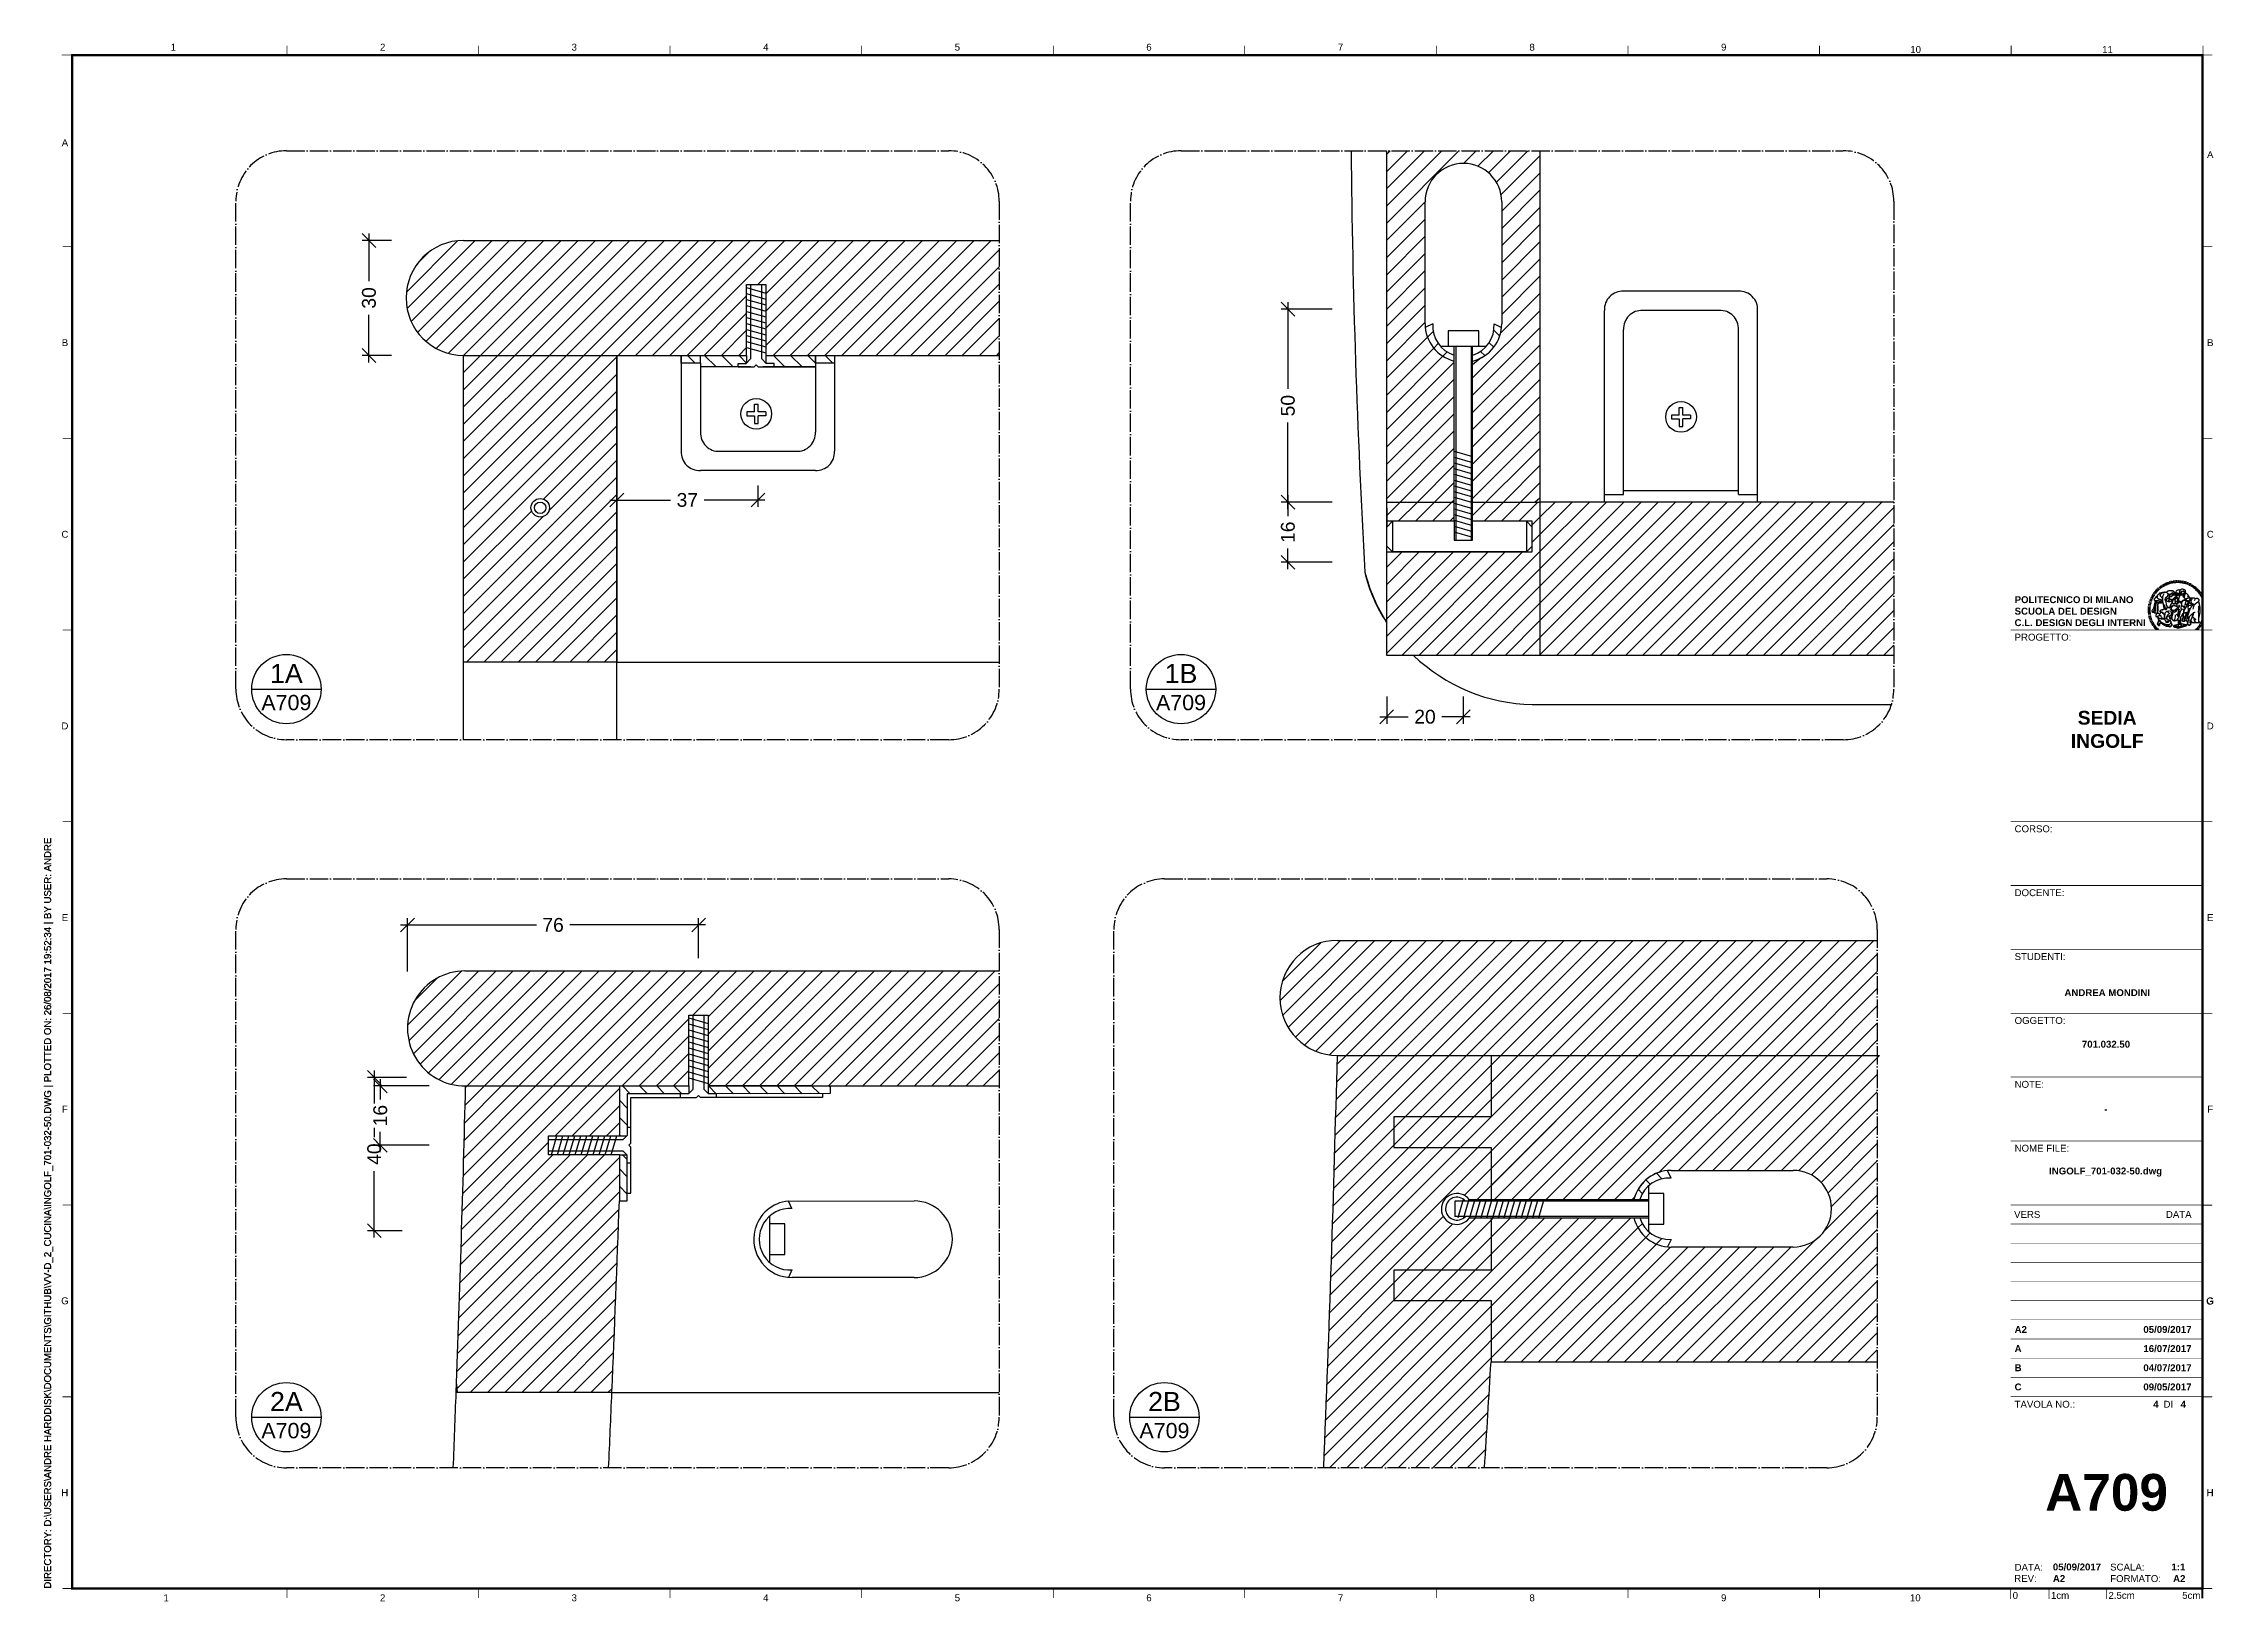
# Paper-space layout '709' of a CAD drawing. Header units: millimetres. Extents: x 18 to 587, y 7 to 413.
# The model-space entities are those that its viewports show. They can reach past a viewport. Long polylines and large blocks are cut down to what shows.
import ezdxf
from ezdxf.enums import TextEntityAlignment as Align

# ---------------------------------------------------------------- set-up
doc = ezdxf.new("R2010")
doc.units = ezdxf.units.MM
doc.set_wipeout_variables(frame=1)
doc.linetypes.add('ACAD_ISO04W100', pattern=[30, 24, -3, 0, -3])
for name, color, linetype in [('A-ANNO-SYMB', 3, 'Continuous'), ('A-ELEV-MBE', 7, 'Continuous'), ('G-ANNO-LOGO', 3, 'Continuous'), ('G-ANNO-TEXT', 3, 'Continuous'), ('G-ANNO-TTLB', 3, 'Continuous'), ('IF-ANNO SYMB', 3, 'Continuous'), ('IF-DETL', 4, 'Continuous'), ('IF-FURN', 7, 'Continuous'), ('Layer1', 1, 'Continuous'), ('Layer2', 8, 'Continuous'), ('linee sezione', 3, 'ACAD_ISO04W100')]:
    doc.layers.add(name, color=color, linetype=linetype)
doc.layers.get('0').off()
doc.styles.add('ARIAL', font='arial.ttf')
doc.styles.add('ARIAL-BOLD', font='')
doc.styles.add('E-ARIAL', font='arial.ttf')
doc.styles.get("Standard").update_dxf_attribs({"font": 'arial.ttf'})
doc.styles.get('ARIAL-BOLD').set_extended_font_data('Arial', bold=True)
doc.dimstyles.new('TICK_36', dxfattribs={"dimtxt": 3.6, "dimasz": 3.6, "dimexe": 1.8, "dimexo": 1.2, "dimgap": 1.8, "dimtad": 0, "dimdec": 0, "dimzin": 0, "dimdsep": 46, "dimtxsty": 'ARIAL', "dimblk": 'OBLIQUE', "dimcen": 1.8, "dimdle": 1.8, "dimclrd": 256, "dimclrt": 256, "dimadec": 0, "dimazin": 0, "dimtfac": 1, "dimtdec": 0, "dimtmove": 1, "dimatfit": 3, "dimldrblk": 'OPEN90', "dimfxl": 1, "dimtfill": 1, "dimtolj": 1, "dimtzin": 0, "dimarcsym": 0})

psp = doc.layouts.new('709')

# ---------------------------------------------------------------- texts
at = {"layer": 'G-ANNO-TEXT', "style": 'ARIAL'}
for s, p in [('1', (51.53, 412.27)), ('2', (106.18, 412.27)), ('3', (156.18, 412.27)), ('4', (206.18, 412.27)), ('5', (256.18, 412.27)), ('6', (306.18, 412.27)), ('7', (356.18, 412.27)), ('8', (406.18, 412.27)), ('9', (456.18, 412.27)), ('10', (506.27, 411.66)), ('11', (556.36, 411.66)), ('A', (23.26, 387.33)), ('A', (583.16, 384.22)), ('B', (23.26, 335.18)), ('B', (583.16, 335.18)), ('C', (23.26, 285.18)), ('C', (583.16, 285.18)), ('D', (23.26, 235.18)), ('E', (23.26, 185.18)), ('F', (23.26, 135.18)), ('G', (23.26, 85.18)), ('H', (23.17, 35.09)), ('H', (23.26, 35.18)), ('1', (49.67, 7.69)), ('2', (106.18, 7.69)), ('3', (156.18, 7.69)), ('4', (206.18, 7.69)), ('5', (256.18, 7.69)), ('6', (306.18, 7.69)), ('7', (356.18, 7.69)), ('8', (406.18, 7.69)), ('9', (456.18, 7.69)), ('10', (506.18, 7.69))]:
    psp.add_text(s, height=1.8, dxfattribs=at).set_placement(p, align=Align.MIDDLE_CENTER)
at = {"layer": 'G-ANNO-TEXT', "char_height": 1.8, "attachment_point": 1, "rotation": 90, "style": 'ARIAL'}
for insert in [(17.79, 10.04), (17.88, 10.13)]:
    psp.add_mtext_dynamic_manual_height_columns('DIRECTORY: D:\\\\USERS\\\\ANDRE HARDDISK\\\\DOCUMENTS\\\\GITHUB\\\\VV-D_2_CUCINA\\\\INGOLF_701-032-50.DWG | PLOTTED ON: 26/08/2017 19:52:34 | BY USER: ANDRE', width=412.209, gutter_width=9, heights=[0], dxfattribs=dict(at, insert=insert))

msp = doc.modelspace()

# ---------------------------------------------------------------- blocks, each defined once
blk = doc.blocks.new('logoPolimi')
for p, q in [((-1.58, 1.77), (-1.44, 1.61)), ((-1.49, 1.84), (-1.36, 1.68)), ((-1.41, 1.91), (-1.28, 1.74)), ((-1.32, 1.97), (-1.2, 1.8)), ((-1.22, 2.03), (-1.11, 1.85)), ((-1.13, 2.09), (-1.03, 1.9)), ((-1.03, 2.14), (-0.94, 1.95)), ((-0.93, 2.18), (-0.84, 1.99)), ((-0.83, 2.22), (-0.75, 2.03)), ((-0.72, 2.26), (-0.66, 2.06)), ((-0.61, 2.29), (-0.56, 2.09)), ((-0.51, 2.32), (-0.46, 2.11)), ((-0.4, 2.34), (-0.36, 2.13)), ((-0.29, 2.35), (-0.26, 2.14)), ((-0.18, 2.36), (-0.16, 2.15)), ((-0.07, 2.37), (-0.06, 2.16)), ((0.04, 2.37), (0.04, 2.16)), ((0.15, 2.36), (0.14, 2.16)), ((0.26, 2.36), (0.24, 2.15)), ((0.37, 2.34), (0.34, 2.13)), ((0.48, 2.32), (0.44, 2.12)), ((0.59, 2.3), (0.54, 2.09)), ((0.69, 2.27), (0.63, 2.07)), ((0.8, 2.23), (0.73, 2.03)), ((0.9, 2.19), (0.82, 2)), ((1, 2.15), (0.91, 1.96)), ((1.1, 2.1), (1, 1.91)), ((1.2, 2.04), (1.09, 1.86)), ((1.29, 1.99), (1.18, 1.81)), ((1.38, 1.92), (1.26, 1.75)), ((1.47, 1.86), (1.34, 1.69)), ((1.56, 1.79), (1.42, 1.63)), ((-2.37, 0.12), (-2.16, 0.11)), ((-2.37, 0.01), (-2.16, 0.01)), ((-2.36, 0.23), (-2.15, 0.21)), ((-2.35, 0.34), (-2.14, 0.31)), ((-2.33, 0.45), (-2.12, 0.41)), ((-2.3, 0.55), (-2.1, 0.51)), ((-2.28, 0.66), (-2.07, 0.6)), ((-2.24, 0.77), (-2.04, 0.7)), ((-2.2, 0.87), (-2.01, 0.79)), ((-2.16, 0.97), (-1.97, 0.89)), ((-2.11, 1.07), (-1.93, 0.98)), ((-2.06, 1.17), (-1.88, 1.07)), ((-2.01, 1.26), (-1.83, 1.15)), ((-1.94, 1.36), (-1.77, 1.24)), ((-1.88, 1.45), (-1.71, 1.32)), ((-1.84, 0.03), (-1.82, 0.35)), ((-1.81, 1.53), (-1.65, 1.4)), ((-1.74, 1.61), (-1.58, 1.47)), ((-1.73, 0.59), (-1.73, 0.59)), ((-1.73, 0.59), (-1.73, 0.59)), ((-1.66, 1.69), (-1.51, 1.54)), ((-1.65, 0.57), (-1.65, 0.57)), ((-1.59, 1.12), (-1.59, 1.12)), ((-1.51, 0.55), (-1.51, 0.55)), ((-1.51, 0.55), (-1.51, 0.55)), ((-1.31, 0.79), (-1.21, 0.75)), ((-1.21, 0.75), (-1.31, 0.79)), ((-1.21, 0.75), (-1.31, 0.79)), ((-1.21, 0.75), (-1.21, 0.75)), ((-1.21, 0.75), (-1.21, 0.75)), ((-1.19, 0.76), (-1.19, 0.76)), ((-1.19, 0.76), (-1.19, 0.76)), ((-1.17, 0.99), (-1.18, 0.99)), ((-1.18, 0.99), (-1.17, 0.99)), ((-1.16, 0.57), (-1.16, 0.57)), ((-1.16, 0.57), (-1.16, 0.57)), ((-1.1, 0.01), (-0.99, 0.06)), ((-0.99, 0.06), (-1.1, 0.01)), ((-0.99, 0.06), (-1.1, 0.01)), ((-0.99, 0.06), (-0.99, 0.06)), ((-0.99, 0.06), (-0.99, 0.06)), ((-0.97, 0.79), (-0.98, 0.79)), ((-0.89, 0.84), (-0.97, 0.79)), ((-0.97, 0.79), (-0.89, 0.84)), ((-0.96, 1.41), (-0.96, 1.41)), ((-0.96, 1.41), (-0.96, 1.41)), ((-0.89, 0.84), (-0.82, 0.87)), ((-0.82, 0.87), (-0.89, 0.84)), ((-0.89, 0.84), (-0.82, 0.87)), ((-0.88, 0.83), (-0.89, 0.84)), ((-0.85, 1.39), (-0.85, 1.39)), ((-0.85, 1.39), (-0.85, 1.39)), ((-0.84, 0.14), (-0.84, 0.14)), ((-0.77, 1.08), (-0.78, 1.08)), ((-0.78, 1.08), (-0.77, 1.08)), ((-0.61, 1.12), (-0.77, 1.08)), ((-0.77, 1.08), (-0.61, 1.12)), ((-0.77, 1.08), (-0.61, 1.12)), ((-0.75, 1.3), (-0.76, 1.29)), ((-0.76, 1.29), (-0.75, 1.3)), ((-0.65, 0.99), (-0.7, 0.96)), ((-0.69, 0.18), (-0.68, 0.18)), ((-0.66, 0.93), (-0.66, 0.93)), ((-0.66, 0.93), (-0.64, 0.93)), ((-0.66, 0.93), (-0.66, 0.93)), ((-0.66, 0.93), (-0.66, 0.93)), ((-0.63, 1.01), (-0.63, 1.01)), ((-0.63, 1.01), (-0.62, 1.01)), ((-0.63, 0.66), (-0.63, 0.66)), ((-0.6, 1.12), (-0.61, 1.12)), ((-0.61, 1.12), (-0.6, 1.12)), ((-0.61, 1.12), (-0.6, 1.12)), ((-0.61, 0.86), (-0.57, 0.85)), ((-0.57, 0.85), (-0.61, 0.86)), ((-0.61, 0.86), (-0.57, 0.85)), ((-0.53, 1.08), (-0.6, 1.12)), ((-0.6, 1.12), (-0.6, 1.11)), ((-0.6, 1.12), (-0.53, 1.08)), ((-0.57, 0.8), (-0.59, 0.8)), ((-0.57, 0.85), (-0.53, 0.84)), ((-0.57, 0.85), (-0.57, 0.85)), ((-0.57, 0.85), (-0.57, 0.85)), ((-0.57, 0.85), (-0.53, 0.84)), ((-0.56, 0.29), (-0.49, 0.48)), ((-0.56, 0.14), (-0.56, 0.29)), ((-0.5, 0.11), (-0.56, 0.14)), ((-0.53, 0.84), (-0.51, 0.84)), ((-0.53, 0.84), (-0.51, 0.84)), ((-0.53, 0.84), (-0.53, 0.84)), ((-0.51, 0.11), (-0.51, 0.11)), ((-0.51, 0.11), (-0.51, 0.11)), ((-0.34, 0.33), (-0.5, 0.11)), ((-0.49, 0.48), (-0.41, 0.55)), ((-0.42, 0.8), (-0.47, 0.79)), ((-0.42, 0.8), (-0.47, 0.79)), ((-0.47, 0.79), (-0.45, 0.76)), ((-0.47, 0.79), (-0.45, 0.76)), ((-0.45, 1.14), (-0.42, 1.11)), ((-0.42, 1.26), (-0.36, 1.22)), ((-0.41, 0.55), (-0.34, 0.49)), ((-0.4, 1.37), (-0.38, 1.38)), ((-0.39, 1.37), (-0.4, 1.37)), ((-0.35, 1.33), (-0.4, 1.37)), ((-0.39, 1.24), (-0.4, 1.23)), ((-0.38, 1.14), (-0.38, 1.14)), ((-0.34, 0.49), (-0.09, 0.48)), ((-0.16, 0.32), (-0.34, 0.33)), ((-0.14, 0.32), (-0.31, 0.34)), ((-0.28, 1.3), (-0.29, 1.3)), ((-0.28, 1.3), (-0.28, 1.3)), ((-0.16, 1.24), (-0.16, 1.25)), ((-0.16, 1.25), (-0.16, 1.25)), ((-0.16, 0.49), (-0.14, 0.64)), ((-0.06, 0.27), (-0.16, 0.32)), ((-0.1, 0.88), (-0.09, 0.87)), ((-0.08, 1.37), (-0.08, 1.38)), ((-0.08, 1.23), (-0.05, 1.21)), ((-0.05, 1.21), (-0.08, 1.23)), ((-0.08, 1.23), (-0.05, 1.21)), ((-0.03, 0.26), (-0.06, 0.27)), ((-0.05, 1.21), (-0.04, 1.21)), ((-0.04, 1.21), (-0.05, 1.21)), ((-0.04, 1.21), (-0.04, 1.21)), ((-0.04, 1.21), (-0.04, 1.21)), ((-0.04, 0.48), (-0.03, 0.26)), ((0.03, 1.15), (0.03, 1.15)), ((0.03, 0.66), (0.03, 0.67)), ((0.07, 0.58), (0.07, 0.57)), ((0.1, 1.18), (0.1, 1.18)), ((0.1, 0.84), (0.1, 0.84)), ((0.13, 1.32), (0.17, 1.19)), ((0.14, 0.71), (0.34, 0.65)), ((0.31, 0.56), (0.17, 0.63)), ((0.27, 1.61), (0.27, 1.61)), ((0.27, 1.61), (0.27, 1.61)), ((0.27, 1.61), (0.27, 1.61)), ((0.29, 1.29), (0.29, 1.29)), ((0.29, 1.29), (0.29, 1.29)), ((0.29, 1.29), (0.29, 1.29)), ((0.29, 1.29), (0.29, 1.29)), ((0.33, 0.49), (0.34, 0.49)), ((0.33, 0.03), (0.35, 0.03)), ((0.33, 0.03), (0.35, 0.03)), ((0.34, 0.65), (0.34, 0.64)), ((0.35, 0.03), (0.57, 0.06)), ((0.35, 0.03), (0.57, 0.06)), ((0.35, 0.03), (0.35, 0.03)), ((0.35, 0.03), (0.35, 0.03)), ((0.38, 1.36), (0.37, 1.35)), ((0.38, 0.34), (0.37, 0.34)), ((0.38, 0.34), (0.38, 0.34)), ((0.43, 0.67), (0.39, 0.64)), ((0.49, 1.05), (0.51, 1.13)), ((0.51, 1.13), (0.49, 1.05)), ((0.49, 1.05), (0.51, 1.13)), ((0.51, 1.31), (0.5, 1.29)), ((0.51, 1.13), (0.52, 1.23)), ((0.52, 1.23), (0.51, 1.23)), ((0.51, 1.23), (0.52, 1.23)), ((0.52, 1.23), (0.51, 1.13)), ((0.51, 1.13), (0.52, 1.23)), ((0.52, 1.24), (0.6, 1.37)), ((0.52, 1.23), (0.6, 1.36)), ((0.6, 1.36), (0.52, 1.23)), ((0.52, 1.23), (0.52, 1.23)), ((0.52, 1.23), (0.52, 1.24)), ((0.52, 1.23), (0.52, 1.23)), ((0.55, 1.07), (0.53, 1.06)), ((0.53, 1.04), (0.53, 1.06)), ((0.53, 1.05), (0.53, 1.04)), ((0.54, 0.3), (0.63, 0.32)), ((0.54, -0.08), (0.61, 0.06)), ((0.61, 0.06), (0.54, -0.08)), ((0.54, -0.08), (0.61, 0.06)), ((0.56, 0.19), (0.59, 0.21)), ((0.57, 1.07), (0.57, 1.07)), ((0.57, 1.07), (0.57, 1.07)), ((0.57, 1.07), (0.57, 1.07)), ((0.57, 1.07), (0.57, 1.07)), ((0.57, 1.07), (0.57, 1.07)), ((0.57, 1.07), (0.57, 1.07)), ((0.57, 1.07), (0.57, 1.07)), ((0.58, 0.3), (0.59, 0.29)), ((0.59, 0.78), (0.59, 0.79)), ((0.59, 0.79), (0.59, 0.79)), ((0.59, 0.79), (0.59, 0.79)), ((0.59, 0.79), (0.59, 0.78)), ((0.61, 0.06), (0.6, 0.07)), ((0.6, 0.07), (0.61, 0.06)), ((0.61, 0.06), (0.61, 0.07)), ((0.62, 0.21), (0.65, 0.22)), ((0.64, 1.37), (0.65, 1.37)), ((0.69, 0.86), (0.68, 0.86)), ((0.68, 0.86), (0.69, 0.86)), ((0.68, 0.76), (0.68, 0.76)), ((0.76, 0.26), (0.76, 0.26)), ((0.82, 0.35), (0.84, 0.36)), ((0.82, 0.35), (0.82, 0.35)), ((0.84, 0.36), (0.84, 0.37)), ((0.85, 0.34), (1.05, 0.35)), ((0.93, 1.05), (0.93, 1.05)), ((0.93, 1.05), (0.93, 1.05)), ((0.93, 1.05), (0.93, 1.04)), ((0.93, 1.05), (0.93, 1.05)), ((0.97, 0.66), (0.96, 0.66)), ((1.01, 0.97), (0.98, 0.96)), ((1.17, 0.96), (1.17, 0.95)), ((1.17, 0.95), (1.17, 0.95)), ((1.34, 0.37), (1.26, 0.04)), ((1.27, 0.37), (1.27, 0.38)), ((1.28, 0.95), (1.28, 0.95)), ((1.37, 0.73), (1.46, 0.81)), ((1.41, 0.4), (1.41, 0.41)), ((1.64, 1.71), (1.49, 1.56)), ((1.49, 0.9), (1.57, 0.92)), ((1.72, 1.63), (1.56, 1.49)), ((1.67, 0.6), (1.57, 0.53)), ((1.79, 1.55), (1.63, 1.41)), ((1.86, 1.47), (1.7, 1.34)), ((1.93, 1.38), (1.76, 1.26)), ((1.99, 1.29), (1.81, 1.17)), ((2.05, 1.19), (1.87, 1.09)), ((2.1, 1.1), (1.92, 1)), ((2.15, 1), (1.96, 0.91)), ((2.19, 0.9), (2, 0.82)), ((2.23, 0.79), (2.04, 0.72)), ((2.27, 0.69), (2.07, 0.63)), ((2.3, 0.58), (2.09, 0.53)), ((2.32, 0.47), (2.12, 0.43)), ((2.34, 0.37), (2.13, 0.33)), ((2.36, 0.26), (2.15, 0.23)), ((2.37, 0.15), (2.16, 0.13)), ((2.37, 0.04), (2.16, 0.03)), ((-2.37, -0.1), (-2.16, -0.09)), ((-2.36, -0.21), (-2.15, -0.19)), ((-2.35, -0.32), (-2.14, -0.29)), ((-2.33, -0.43), (-2.12, -0.39)), ((-2.31, -0.54), (-2.1, -0.49)), ((-2.28, -0.65), (-2.08, -0.59)), ((-2.25, -0.75), (-2.05, -0.69)), ((-2.21, -0.86), (-2.02, -0.78)), ((-2.17, -0.96), (-1.98, -0.87)), ((-2.12, -1.06), (-1.93, -0.96)), ((-2.07, -1.16), (-1.89, -1.05)), ((-2.04, -0.15), (-1.97, -0.2)), ((-2.01, -1.25), (-1.84, -1.14)), ((-1.95, -1.34), (-1.78, -1.22)), ((-1.89, -1.43), (-1.72, -1.31)), ((-1.82, -1.52), (-1.66, -1.38)), ((-1.75, -1.6), (-1.59, -1.46)), ((-1.67, -1.68), (-1.52, -1.53)), ((-1.58, -0.12), (-1.6, -0.18)), ((-1.6, -0.18), (-1.58, -0.28)), ((-1.57, -0.54), (-1.59, -0.54)), ((-1.59, -0.54), (-1.59, -0.54)), ((-1.59, -1.76), (-1.45, -1.6)), ((-1.56, -0.32), (-1.56, -0.31)), ((-1.56, -0.31), (-1.56, -0.31)), ((-1.53, -0.65), (-1.53, -0.65)), ((-1.53, -0.65), (-1.53, -0.65)), ((-1.51, -1.83), (-1.37, -1.67)), ((-1.48, -0.86), (-1.48, -0.85)), ((-1.42, -0.37), (-1.42, -0.37)), ((-1.42, -1.9), (-1.29, -1.73)), ((-1.38, -0.46), (-1.38, -0.46)), ((-1.31, -0.24), (-1.31, -0.23)), ((-1.31, -0.23), (-1.31, -0.24)), ((-1.23, -0.19), (-1.23, -0.19)), ((-1.23, -0.19), (-1.23, -0.19)), ((-1.23, -0.19), (-1.23, -0.19)), ((-1.23, -0.19), (-1.23, -0.19)), ((-1.01, -0.39), (-1.02, -0.39)), ((-1.02, -0.39), (-1.01, -0.39)), ((-1.02, -0.7), (-1.02, -0.7)), ((-1.02, -0.7), (-1.02, -0.7)), ((-1.02, -0.7), (-1.02, -0.7)), ((-0.79, -0.51), (-0.83, -0.58)), ((-0.83, -0.58), (-0.79, -0.51)), ((-0.83, -0.58), (-0.79, -0.51)), ((-0.78, -1.05), (-0.83, -0.94)), ((-0.83, -0.94), (-0.78, -1.05)), ((-0.83, -0.94), (-0.83, -0.94)), ((-0.83, -0.94), (-0.78, -1.05)), ((-0.82, -1.23), (-0.82, -1.23)), ((-0.82, -1.23), (-0.77, -1.23)), ((-0.77, -1.23), (-0.82, -1.23)), ((-0.82, -1.23), (-0.82, -1.23)), ((-0.77, -1.23), (-0.82, -1.23)), ((-0.75, -0.96), (-0.8, -0.89)), ((-0.8, -0.89), (-0.79, -0.92)), ((-0.79, -0.92), (-0.8, -0.89)), ((-0.8, -0.89), (-0.75, -0.96)), ((-0.79, -0.92), (-0.8, -0.89)), ((-0.8, -0.89), (-0.8, -0.89)), ((-0.8, -0.89), (-0.75, -0.96)), ((-0.79, -0.92), (-0.78, -0.95)), ((-0.78, -0.95), (-0.79, -0.92)), ((-0.78, -0.95), (-0.79, -0.92)), ((-0.77, -0.49), (-0.78, -0.48)), ((-0.78, -0.48), (-0.77, -0.49)), ((-0.78, -0.95), (-0.76, -1)), ((-0.76, -1), (-0.78, -0.95)), ((-0.76, -1), (-0.78, -0.95)), ((-0.71, -0.89), (-0.75, -0.87)), ((-0.75, -0.87), (-0.71, -0.89)), ((-0.75, -0.87), (-0.71, -0.89)), ((-0.72, -1.01), (-0.75, -0.96)), ((-0.75, -0.96), (-0.72, -1.01)), ((-0.75, -0.96), (-0.72, -1.01)), ((-0.64, -0.93), (-0.71, -0.89)), ((-0.71, -0.89), (-0.64, -0.93)), ((-0.71, -0.89), (-0.64, -0.93)), ((-0.66, -0.53), (-0.66, -0.53)), ((-0.66, -0.53), (-0.66, -0.53)), ((-0.66, -0.53), (-0.66, -0.53)), ((-0.39, -0.81), (-0.51, -0.69)), ((-0.51, -1.04), (-0.5, -1.04)), ((-0.48, -0.42), (-0.48, -0.42)), ((-0.48, -0.42), (-0.48, -0.42)), ((-0.48, -0.42), (-0.48, -0.42)), ((-0.41, -0.51), (-0.41, -0.51)), ((-0.38, -0.05), (-0.39, -0.12)), ((-0.39, -0.12), (-0.37, -0.1)), ((-0.35, -0.14), (-0.37, -0.08)), ((-0.37, -0.09), (-0.37, -0.09)), ((-0.33, -0.12), (-0.35, -0.14)), ((-0.32, -0.14), (-0.35, -0.14)), ((-0.35, -0.18), (-0.34, -0.22)), ((-0.34, -0.08), (-0.29, -0.16)), ((-0.34, -0.22), (-0.34, -0.22)), ((-0.27, -0.17), (-0.32, -0.14)), ((-0.25, -0.91), (-0.26, -0.9)), ((-0.26, -1.29), (0.1, -1.2)), ((0.1, -1.2), (-0.26, -1.29)), ((0.08, -1.4), (-0.26, -1.29)), ((-0.26, -1.29), (0.08, -1.4)), ((-0.26, -1.38), (-0.26, -1.29)), ((-0.26, -1.29), (-0.26, -1.29)), ((-0.26, -1.29), (-0.26, -1.38)), ((-0.26, -1.29), (0.08, -1.4)), ((-0.26, -1.29), (-0.26, -1.29)), ((0.08, -1.49), (-0.26, -1.38)), ((-0.26, -1.38), (0.09, -1.49)), ((-0.14, -0.15), (-0.16, -0.13)), ((-0.11, -0.04), (-0.12, -0.05)), ((-0.04, -0.41), (-0.01, -0.44)), ((-0.01, -0.44), (-0.04, -0.41)), ((-0.04, -0.41), (-0.01, -0.44)), ((0.07, -0.84), (0.07, -0.84)), ((0.07, -0.84), (0.07, -0.84)), ((0.1, -1.2), (0.08, -1.32)), ((0.08, -1.32), (0.13, -1.2)), ((0.08, -1.4), (0.72, -1.22)), ((0.72, -1.22), (0.08, -1.4)), ((0.08, -1.4), (0.72, -1.22)), ((0.72, -1.31), (0.08, -1.49)), ((0.08, -1.44), (0.08, -1.4)), ((0.08, -1.4), (0.08, -1.44)), ((0.08, -1.4), (0.08, -1.49)), ((0.08, -1.49), (0.08, -1.44)), ((0.08, -1.44), (0.08, -1.44)), ((0.08, -1.44), (0.08, -1.45)), ((0.08, -1.45), (0.08, -1.46)), ((0.08, -1.46), (0.08, -1.49)), ((0.1, -1.01), (0.09, -0.86)), ((0.1, -1.01), (0.09, -0.86)), ((0.09, -1.49), (0.72, -1.31)), ((0.1, -1.2), (0.12, -1.04)), ((0.12, -1.04), (0.1, -1.2)), ((0.13, -1.2), (0.1, -1.2)), ((0.1, -1.2), (0.13, -1.2)), ((0.13, -1.2), (0.1, -1.2)), ((0.1, -1.2), (0.1, -1.2)), ((0.11, -0.44), (0.11, -0.44)), ((0.11, -0.44), (0.11, -0.44)), ((0.12, -0.21), (0.12, -0.21)), ((0.12, -0.21), (0.12, -0.21)), ((0.12, -0.21), (0.12, -0.21)), ((0.12, -0.21), (0.12, -0.21)), ((0.12, -0.21), (0.12, -0.21)), ((0.12, -0.21), (0.12, -0.21)), ((0.12, -0.21), (0.12, -0.21)), ((0.12, -0.21), (0.12, -0.21)), ((0.12, -0.21), (0.12, -0.21)), ((0.12, -0.21), (0.12, -0.21)), ((0.12, -0.21), (0.12, -0.21)), ((0.12, -0.21), (0.12, -0.21)), ((0.12, -0.21), (0.12, -0.21)), ((0.12, -0.56), (0.14, -0.53)), ((0.14, -0.53), (0.12, -0.56)), ((0.12, -0.56), (0.14, -0.53)), ((0.12, -1.04), (0.12, -1.04)), ((0.12, -1.04), (0.12, -1.04)), ((0.12, -1.04), (0.12, -1.04)), ((0.21, -0.99), (0.13, -1.2)), ((0.13, -1.2), (0.21, -0.99)), ((0.36, -1.14), (0.13, -1.2)), ((0.13, -1.2), (0.26, -1.17)), ((0.14, -0.53), (0.16, -0.49)), ((0.16, -0.49), (0.14, -0.53)), ((0.14, -0.53), (0.16, -0.49)), ((0.16, -0.49), (0.16, -0.49)), ((0.16, -0.49), (0.16, -0.49)), ((0.28, -1.19), (0.21, -0.99)), ((0.21, -0.99), (0.31, -1.27)), ((0.24, -0.17), (0.24, -0.16)), ((0.24, -0.16), (0.24, -0.17)), ((0.25, -0.84), (0.25, -0.88)), ((0.25, -0.88), (0.25, -0.84)), ((0.25, -0.88), (0.25, -0.84)), ((0.25, -0.88), (0.29, -1.17)), ((0.26, -0.88), (0.25, -0.88)), ((0.31, -1.27), (0.25, -0.88)), ((0.26, -1.17), (0.28, -1.16)), ((0.28, -1.16), (0.36, -1.14)), ((0.29, -1.17), (0.28, -1.19)), ((0.36, -1.14), (0.72, -1.22)), ((0.72, -1.22), (0.36, -1.14)), ((0.49, -0.31), (0.49, -0.31)), ((0.49, -0.31), (0.49, -0.31)), ((0.5, -0.27), (0.5, -0.27)), ((0.51, -0.27), (0.51, -0.27)), ((0.72, -0.81), (0.75, -0.89)), ((0.72, -1.22), (0.72, -1.31)), ((0.72, -1.31), (0.72, -1.22)), ((0.74, -0.23), (0.74, -0.23)), ((0.74, -0.23), (0.75, -0.24)), ((0.75, -0.23), (0.75, -0.23)), ((0.86, -0.25), (0.82, -0.34)), ((0.87, -0.22), (0.86, -0.23)), ((0.87, -0.22), (0.86, -0.25)), ((0.96, -0.58), (0.96, -0.57)), ((1.05, -1.05), (1.04, -1.05)), ((1.31, -0.27), (1.3, -0.26)), ((1.3, -0.26), (1.3, -0.26)), ((1.3, -0.26), (1.3, -0.26)), ((1.3, -0.26), (1.31, -0.27)), ((1.3, -0.26), (1.3, -0.26)), ((1.46, -1.87), (1.33, -1.7)), ((1.54, -1.8), (1.41, -1.64)), ((1.63, -1.72), (1.48, -1.57)), ((1.71, -1.65), (1.55, -1.5)), ((1.78, -1.57), (1.62, -1.43)), ((1.85, -1.48), (1.69, -1.35)), ((1.92, -1.39), (1.75, -1.27)), ((1.98, -1.3), (1.81, -1.19)), ((2.04, -1.21), (1.86, -1.1)), ((2.09, -1.11), (1.91, -1.01)), ((2.14, -1.01), (1.95, -0.92)), ((2.19, -0.91), (1.99, -0.83)), ((2.23, -0.81), (2.03, -0.74)), ((2.26, -0.7), (2.06, -0.64)), ((2.29, -0.6), (2.09, -0.55)), ((2.32, -0.49), (2.11, -0.45)), ((2.34, -0.38), (2.13, -0.35)), ((2.35, -0.27), (2.15, -0.25)), ((2.37, -0.08), (2.16, -0.07)), ((2.36, -0.16), (2.16, -0.15)), ((-1.33, -1.96), (-1.21, -1.79)), ((-1.24, -2.02), (-1.13, -1.84)), ((-1.14, -2.08), (-1.04, -1.89)), ((-1.04, -2.13), (-0.95, -1.94)), ((-0.94, -2.18), (-0.86, -1.98)), ((-0.84, -2.22), (-0.77, -2.02)), ((-0.74, -2.25), (-0.67, -2.05)), ((-0.63, -2.29), (-0.57, -2.08)), ((-0.52, -2.31), (-0.48, -2.11)), ((-0.42, -2.33), (-0.38, -2.13)), ((-0.31, -2.35), (-0.28, -2.14)), ((-0.2, -2.36), (-0.18, -2.15)), ((-0.09, -2.37), (-0.08, -2.16)), ((0.03, -2.37), (0.02, -2.16)), ((0.14, -2.37), (0.12, -2.16)), ((0.25, -2.36), (0.22, -2.15)), ((0.35, -2.34), (0.32, -2.14)), ((0.46, -2.32), (0.42, -2.12)), ((0.57, -2.3), (0.52, -2.1)), ((0.68, -2.27), (0.62, -2.07)), ((0.78, -2.24), (0.71, -2.04)), ((0.89, -2.2), (0.81, -2)), ((0.99, -2.15), (0.9, -1.96)), ((1.09, -2.11), (0.99, -1.92)), ((1.19, -2.05), (1.08, -1.87)), ((1.28, -2), (1.17, -1.82)), ((1.37, -1.93), (1.25, -1.76))]:
    blk.add_line(p, q)
for points in [[(-1.9, 0.12), (-1.94, 0.02), (-2.05, -0.09), (-2.05, -0.09)], [(-1.86, 0.38), (-1.86, 0.38), (-1.87, 0.19), (-1.9, 0.12)], [(-1.76, 0.6), (-1.76, 0.6), (-1.84, 0.57), (-1.86, 0.38)], [(-1.86, -0.04), (-1.84, 0.02), (-1.84, 0.03), (-1.84, 0.03)], [(-1.82, 0.78), (-1.83, 0.8), (-1.85, 0.86), (-1.83, 0.88)], [(-1.82, 0.78), (-1.83, 0.8), (-1.85, 0.86), (-1.83, 0.88)], [(-1.83, 0.88), (-1.81, 0.9), (-1.76, 0.96), (-1.76, 0.96)], [(-1.83, 0.88), (-1.81, 0.9), (-1.76, 0.96), (-1.76, 0.96)], [(-1.76, 0.6), (-1.83, 0.7), (-1.78, 0.74), (-1.78, 0.74)], [(-1.78, 0.74), (-1.79, 0.74), (-1.83, 0.7), (-1.76, 0.6)], [(-1.78, 0.74), (-1.8, 0.76), (-1.81, 0.78), (-1.82, 0.78)], [(-1.78, 0.74), (-1.8, 0.76), (-1.81, 0.78), (-1.82, 0.78)], [(-1.82, 0.35), (-1.81, 0.5), (-1.73, 0.59), (-1.73, 0.59)], [(-1.82, -0.19), (-1.73, -0.07), (-1.75, 0.14), (-1.75, 0.3)], [(-1.75, 0.33), (-1.75, 0.17), (-1.73, -0.05), (-1.8, -0.17)], [(-1.78, 0.74), (-1.75, 0.72), (-1.72, 0.69), (-1.68, 0.7)], [(-1.68, 0.7), (-1.72, 0.69), (-1.75, 0.72), (-1.78, 0.74)], [(-1.68, 0.7), (-1.72, 0.69), (-1.75, 0.72), (-1.78, 0.74)], [(-1.78, 0.74), (-1.78, 0.74), (-1.78, 0.74), (-1.78, 0.74)], [(-1.76, 0.96), (-1.68, 1.1), (-1.59, 1.12), (-1.59, 1.12)], [(-1.76, 0.96), (-1.68, 1.1), (-1.6, 1.12), (-1.6, 1.12)], [(-1.73, 0.59), (-1.74, 0.59), (-1.75, 0.6), (-1.76, 0.6)], [(-1.73, 0.59), (-1.74, 0.59), (-1.75, 0.6), (-1.76, 0.6)], [(-1.75, 0.3), (-1.76, 0.47), (-1.65, 0.57), (-1.65, 0.57)], [(-1.65, 0.57), (-1.65, 0.57), (-1.76, 0.5), (-1.75, 0.33)], [(-1.65, 0.57), (-1.68, 0.58), (-1.7, 0.58), (-1.73, 0.59)], [(-1.65, 0.57), (-1.68, 0.58), (-1.7, 0.58), (-1.73, 0.59)], [(-1.5, 0.71), (-1.53, 0.74), (-1.61, 0.71), (-1.68, 0.7)], [(-1.68, 0.7), (-1.61, 0.71), (-1.53, 0.73), (-1.5, 0.71)], [(-1.5, 0.71), (-1.53, 0.73), (-1.61, 0.71), (-1.68, 0.7)], [(-1.51, 0.55), (-1.56, 0.56), (-1.61, 0.56), (-1.65, 0.57)], [(-1.65, 0.57), (-1.61, 0.56), (-1.56, 0.56), (-1.51, 0.55)], [(-1.51, 0.55), (-1.56, 0.56), (-1.61, 0.56), (-1.65, 0.57)], [(-1.59, 1.12), (-1.6, 1.06), (-1.61, 0.99), (-1.61, 0.97)], [(-1.61, 0.97), (-1.61, 0.99), (-1.6, 1.06), (-1.59, 1.12)], [(-1.61, 0.97), (-1.61, 0.99), (-1.6, 1.06), (-1.59, 1.12)], [(-1.61, 0.97), (-1.61, 0.95), (-1.56, 0.88), (-1.54, 0.87)], [(-1.54, 0.87), (-1.56, 0.88), (-1.61, 0.95), (-1.61, 0.97)], [(-1.54, 0.87), (-1.56, 0.88), (-1.61, 0.96), (-1.61, 0.97)], [(-1.59, 1.12), (-1.59, 1.13), (-1.59, 1.15), (-1.58, 1.16)], [(-1.59, 1.12), (-1.59, 1.13), (-1.59, 1.15), (-1.58, 1.16)], [(-1.58, 1.16), (-1.57, 1.21), (-1.52, 1.23), (-1.49, 1.25)], [(-1.58, 1.16), (-1.57, 1.21), (-1.52, 1.23), (-1.49, 1.25)], [(-1.58, 0.36), (-1.58, 0.48), (-1.51, 0.55), (-1.51, 0.55)], [(-1.51, 0.55), (-1.51, 0.55), (-1.58, 0.48), (-1.58, 0.36)], [(-1.51, 0.55), (-1.51, 0.55), (-1.58, 0.48), (-1.58, 0.36)], [(-1.55, 0.04), (-1.55, 0.08), (-1.58, 0.25), (-1.58, 0.36)], [(-1.58, 0.36), (-1.58, 0.25), (-1.55, 0.08), (-1.55, 0.04)], [(-1.58, 0.36), (-1.58, 0.25), (-1.55, 0.08), (-1.55, 0.04)], [(-1.58, -0.12), (-1.57, -0.06), (-1.55, 0.02), (-1.55, 0.04)], [(-1.55, 0.04), (-1.55, 0.02), (-1.57, -0.06), (-1.58, -0.12)], [(-1.55, 0.04), (-1.55, 0.02), (-1.56, -0.04), (-1.57, -0.1)], [(-1.54, 0.87), (-1.52, 0.85), (-1.47, 0.83), (-1.44, 0.83)], [(-1.44, 0.83), (-1.47, 0.83), (-1.52, 0.85), (-1.54, 0.87)], [(-1.45, 0.83), (-1.47, 0.83), (-1.52, 0.85), (-1.54, 0.87)], [(-1.51, 0.55), (-1.33, 0.54), (-1.16, 0.57), (-1.16, 0.57)], [(-1.16, 0.57), (-1.16, 0.57), (-1.33, 0.54), (-1.51, 0.55)], [(-1.16, 0.57), (-1.16, 0.57), (-1.33, 0.54), (-1.51, 0.55)], [(-1.5, 0.71), (-1.46, 0.68), (-1.4, 0.62), (-1.33, 0.66)], [(-1.33, 0.66), (-1.4, 0.62), (-1.46, 0.68), (-1.5, 0.71)], [(-1.33, 0.66), (-1.4, 0.62), (-1.46, 0.68), (-1.5, 0.71)], [(-1.49, 1.25), (-1.46, 1.26), (-1.42, 1.33), (-1.39, 1.36)], [(-1.49, 1.25), (-1.46, 1.27), (-1.43, 1.34), (-1.39, 1.36)], [(-1.31, 0.79), (-1.33, 0.79), (-1.42, 0.83), (-1.45, 0.83)], [(-1.44, 0.83), (-1.42, 0.83), (-1.33, 0.79), (-1.31, 0.79)], [(-1.31, 0.79), (-1.33, 0.79), (-1.42, 0.83), (-1.44, 0.83)], [(-1.35, 1.1), (-1.4, 1.17), (-1.36, 1.23), (-1.29, 1.31)], [(-1.29, 1.31), (-1.36, 1.23), (-1.4, 1.17), (-1.35, 1.1)], [(-1.35, 1.1), (-1.4, 1.17), (-1.36, 1.23), (-1.29, 1.31)], [(-1.39, 1.36), (-1.35, 1.38), (-1.26, 1.4), (-1.19, 1.41)], [(-1.39, 1.36), (-1.35, 1.38), (-1.26, 1.4), (-1.19, 1.41)], [(-1.18, 0.99), (-1.24, 0.97), (-1.3, 1.03), (-1.35, 1.1)], [(-1.35, 1.1), (-1.3, 1.03), (-1.24, 0.97), (-1.18, 0.99)], [(-1.18, 1), (-1.24, 0.97), (-1.3, 1.03), (-1.35, 1.1)], [(-1.33, 0.66), (-1.28, 0.7), (-1.23, 0.73), (-1.21, 0.75)], [(-1.21, 0.75), (-1.23, 0.73), (-1.28, 0.7), (-1.33, 0.66)], [(-1.21, 0.75), (-1.23, 0.73), (-1.28, 0.7), (-1.33, 0.66)], [(-1.29, 1.31), (-1.22, 1.39), (-1.01, 1.41), (-0.96, 1.41)], [(-0.96, 1.41), (-1.01, 1.41), (-1.22, 1.39), (-1.29, 1.31)], [(-1.29, 1.31), (-1.22, 1.39), (-1.01, 1.41), (-0.96, 1.41)], [(-1.24, -0.02), (-1.21, -0.01), (-1.1, 0.01), (-1.1, 0.01)], [(-1.1, 0.01), (-1.1, 0.01), (-1.21, -0.01), (-1.24, -0.02)], [(-1.1, 0.01), (-1.1, 0.01), (-1.21, -0.01), (-1.24, -0.02)], [(-1.21, 0.75), (-1.2, 0.75), (-1.19, 0.76), (-1.19, 0.76)], [(-1.19, 0.76), (-1.19, 0.76), (-1.2, 0.75), (-1.21, 0.75)], [(-1.19, 0.76), (-1.19, 0.76), (-1.2, 0.76), (-1.21, 0.75)], [(-1.19, 1.41), (-1.11, 1.43), (-0.97, 1.41), (-0.97, 1.41)], [(-1.19, 1.41), (-1.12, 1.43), (-0.98, 1.41), (-0.98, 1.41)], [(-1.19, 0.76), (-1.19, 0.77), (-1.18, 0.78), (-1.18, 0.79)], [(-1.18, 0.79), (-1.18, 0.78), (-1.19, 0.77), (-1.19, 0.76)], [(-1.19, 0.76), (-1.19, 0.77), (-1.19, 0.78), (-1.18, 0.79)], [(-1.18, 0.68), (-1.18, 0.68), (-1.19, 0.71), (-1.19, 0.76)], [(-1.19, 0.76), (-1.19, 0.71), (-1.18, 0.68), (-1.18, 0.68)], [(-1.18, 0.68), (-1.18, 0.68), (-1.19, 0.71), (-1.19, 0.76)], [(-1.18, 0.97), (-1.18, 0.97), (-1.18, 0.98), (-1.17, 0.99)], [(-1.17, 0.99), (-1.18, 0.98), (-1.18, 0.97), (-1.18, 0.97)], [(-1.18, 0.97), (-1.18, 0.97), (-1.18, 0.98), (-1.17, 0.99)], [(-1.18, 0.79), (-1.17, 0.86), (-1.18, 0.95), (-1.18, 0.97)], [(-1.18, 0.97), (-1.18, 0.95), (-1.17, 0.86), (-1.18, 0.79)], [(-1.18, 0.79), (-1.17, 0.86), (-1.18, 0.95), (-1.18, 0.97)], [(-1.16, 0.57), (-1.17, 0.6), (-1.18, 0.64), (-1.18, 0.68)], [(-1.18, 0.68), (-1.18, 0.64), (-1.17, 0.6), (-1.16, 0.57)], [(-1.16, 0.57), (-1.17, 0.6), (-1.18, 0.64), (-1.18, 0.68)], [(-1.17, 0.99), (-1.17, 1.03), (-1.16, 1.09), (-1.14, 1.13)], [(-1.09, 0.42), (-1.1, 0.44), (-1.14, 0.48), (-1.16, 0.57)], [(-1.16, 0.57), (-1.14, 0.48), (-1.1, 0.44), (-1.09, 0.42)], [(-1.09, 0.42), (-1.1, 0.44), (-1.14, 0.48), (-1.16, 0.57)], [(-1.14, 1.13), (-1.12, 1.18), (-1.05, 1.31), (-1.05, 1.31)], [(-1.12, 0.46), (-1.12, 0.46), (-1.13, 0.38), (-1.11, 0.26)], [(-1.11, 0.26), (-1.08, 0.14), (-1.05, 0.03), (-1.05, 0.03)], [(-1.02, 0.32), (-1.02, 0.32), (-1.08, 0.4), (-1.09, 0.42)], [(-1.09, 0.42), (-1.08, 0.4), (-1.02, 0.32), (-1.02, 0.32)], [(-1.02, 0.32), (-1.02, 0.32), (-1.08, 0.4), (-1.09, 0.42)], [(-0.98, 0.2), (-0.98, 0.21), (-1.02, 0.32), (-1.02, 0.32)], [(-1.02, 0.32), (-1.02, 0.32), (-0.98, 0.21), (-0.98, 0.2)], [(-0.98, 0.2), (-0.98, 0.21), (-1.02, 0.32), (-1.02, 0.32)], [(-1.01, 0.12), (-1, 0.16), (-0.98, 0.19), (-0.98, 0.2)], [(-0.98, 0.2), (-0.98, 0.19), (-1, 0.16), (-1.01, 0.12)], [(-1.01, 0.12), (-1, 0.16), (-0.98, 0.19), (-0.98, 0.2)], [(-0.99, 0.06), (-1, 0.07), (-1.01, 0.1), (-1.01, 0.12)], [(-1.01, 0.12), (-1.01, 0.1), (-1, 0.07), (-0.99, 0.06)], [(-0.99, 0.06), (-1, 0.07), (-1.01, 0.1), (-1.01, 0.12)], [(-0.99, 0.06), (-0.99, 0.06), (-0.99, 0.06), (-0.98, 0.05)], [(-0.98, 0.05), (-0.99, 0.06), (-0.99, 0.06), (-0.99, 0.06)], [(-0.99, 0.05), (-0.99, 0.06), (-0.99, 0.06), (-0.99, 0.06)], [(-0.95, 0.02), (-0.96, 0.03), (-0.97, 0.04), (-0.99, 0.05)], [(-0.98, 1.41), (-0.98, 1.41), (-0.97, 1.41), (-0.96, 1.41)], [(-0.98, 0.81), (-0.94, 0.85), (-0.92, 0.93), (-0.91, 0.97)], [(-0.91, 0.97), (-0.92, 0.93), (-0.94, 0.85), (-0.98, 0.81)], [(-0.91, 0.97), (-0.92, 0.93), (-0.94, 0.85), (-0.98, 0.81)], [(-0.98, 0.79), (-0.98, 0.81), (-0.98, 0.81), (-0.98, 0.81)], [(-0.98, 0.81), (-0.98, 0.81), (-0.98, 0.81), (-0.98, 0.79)], [(-0.98, 0.81), (-0.98, 0.81), (-0.98, 0.81), (-0.98, 0.79)], [(-0.98, 0.79), (-0.98, 0.79), (-0.98, 0.78), (-0.97, 0.77)], [(-0.98, 0.79), (-0.98, 0.79), (-0.98, 0.78), (-0.97, 0.77)], [(-0.98, 0.05), (-0.97, 0.04), (-0.96, 0.03), (-0.95, 0.02)], [(-0.95, 0.02), (-0.96, 0.03), (-0.97, 0.04), (-0.98, 0.05)], [(-0.97, 1.41), (-0.97, 1.41), (-0.97, 1.41), (-0.96, 1.41)], [(-0.97, 0.77), (-0.96, 0.74), (-0.91, 0.64), (-0.91, 0.57)], [(-0.97, 0.77), (-0.96, 0.74), (-0.91, 0.64), (-0.91, 0.57)], [(-0.96, 1.41), (-0.94, 1.41), (-0.9, 1.41), (-0.85, 1.39)], [(-0.96, 1.41), (-0.94, 1.41), (-0.9, 1.41), (-0.85, 1.39)], [(-0.95, 0.02), (-0.94, 0.01), (-0.92, 0.01), (-0.9, 0.01)], [(-0.9, 0.01), (-0.92, 0.01), (-0.94, 0.01), (-0.95, 0.02)], [(-0.91, 0.01), (-0.92, 0.01), (-0.94, 0.01), (-0.95, 0.02)], [(-0.91, 0.97), (-0.89, 1), (-0.87, 1.01), (-0.84, 1.02)], [(-0.84, 1.02), (-0.87, 1.01), (-0.89, 1), (-0.91, 0.97)], [(-0.84, 1.02), (-0.87, 1.01), (-0.89, 1.01), (-0.91, 0.97)], [(-0.91, 0.57), (-0.91, 0.5), (-0.9, 0.43), (-0.88, 0.37)], [(-0.91, 0.57), (-0.91, 0.5), (-0.9, 0.43), (-0.88, 0.37)], [(-0.87, 0.03), (-0.87, 0.03), (-0.89, 0.01), (-0.91, 0.01)], [(-0.9, 0.01), (-0.89, 0.01), (-0.87, 0.03), (-0.87, 0.03)], [(-0.87, 0.03), (-0.87, 0.03), (-0.89, 0.01), (-0.9, 0.01)], [(-0.88, 0.84), (-0.88, 0.84), (-0.89, 0.79), (-0.88, 0.77)], [(-0.88, 0.77), (-0.89, 0.79), (-0.88, 0.83), (-0.88, 0.83)], [(-0.74, 0.66), (-0.85, 0.67), (-0.88, 0.77), (-0.88, 0.77)], [(-0.88, 0.77), (-0.88, 0.77), (-0.85, 0.67), (-0.74, 0.66)], [(-0.88, 0.37), (-0.86, 0.32), (-0.83, 0.25), (-0.82, 0.25)], [(-0.88, 0.37), (-0.86, 0.32), (-0.83, 0.25), (-0.82, 0.25)], [(-0.87, 0.03), (-0.86, 0.03), (-0.86, 0.05), (-0.86, 0.06)], [(-0.86, 0.06), (-0.86, 0.05), (-0.86, 0.03), (-0.87, 0.03)], [(-0.86, 0.06), (-0.86, 0.05), (-0.86, 0.03), (-0.87, 0.03)], [(-0.85, 1.39), (-0.86, 1.42), (-0.8, 1.45), (-0.8, 1.46)], [(-0.85, 1.39), (-0.86, 1.42), (-0.83, 1.44), (-0.82, 1.45)], [(-0.86, 0.06), (-0.86, 0.07), (-0.86, 0.1), (-0.85, 0.11)], [(-0.85, 0.11), (-0.86, 0.1), (-0.86, 0.07), (-0.86, 0.06)], [(-0.85, 0.11), (-0.86, 0.1), (-0.86, 0.07), (-0.86, 0.06)], [(-0.81, 1.36), (-0.83, 1.37), (-0.84, 1.38), (-0.85, 1.39)], [(-0.85, 1.39), (-0.84, 1.38), (-0.83, 1.37), (-0.81, 1.36)], [(-0.85, 1.39), (-0.84, 1.38), (-0.83, 1.37), (-0.81, 1.36)], [(-0.85, 0.11), (-0.85, 0.12), (-0.84, 0.14), (-0.84, 0.14)], [(-0.84, 0.14), (-0.84, 0.14), (-0.85, 0.12), (-0.85, 0.11)], [(-0.84, 0.14), (-0.84, 0.14), (-0.85, 0.12), (-0.85, 0.11)], [(-0.84, 1.02), (-0.83, 1.03), (-0.81, 1.05), (-0.78, 1.08)], [(-0.78, 1.08), (-0.81, 1.05), (-0.83, 1.03), (-0.84, 1.02)], [(-0.78, 1.08), (-0.81, 1.05), (-0.83, 1.03), (-0.84, 1.02)], [(-0.84, 0.14), (-0.83, 0.15), (-0.81, 0.16), (-0.81, 0.16)], [(-0.81, 0.16), (-0.81, 0.16), (-0.83, 0.15), (-0.84, 0.14)], [(-0.81, 0.16), (-0.81, 0.16), (-0.84, 0.15), (-0.84, 0.14)], [(-0.84, 0.15), (-0.84, 0.15), (-0.84, 0.15), (-0.84, 0.14)], [(-0.84, 0.14), (-0.84, 0.14), (-0.84, 0.14), (-0.84, 0.14)], [(-0.84, 0.14), (-0.84, 0.14), (-0.84, 0.14), (-0.84, 0.14)], [(-0.84, 0.14), (-0.84, 0.14), (-0.84, 0.14), (-0.84, 0.14)], [(-0.82, 1.45), (-0.82, 1.45), (-0.8, 1.45), (-0.8, 1.45)], [(-0.82, 0.87), (-0.82, 0.87), (-0.72, 0.91), (-0.66, 0.93)], [(-0.66, 0.93), (-0.72, 0.91), (-0.82, 0.87), (-0.82, 0.87)], [(-0.82, 0.87), (-0.82, 0.87), (-0.72, 0.91), (-0.66, 0.93)], [(-0.82, 0.25), (-0.8, 0.25), (-0.77, 0.24), (-0.77, 0.23)], [(-0.82, 0.25), (-0.8, 0.25), (-0.78, 0.24), (-0.77, 0.23)], [(-0.76, 1.29), (-0.77, 1.32), (-0.79, 1.34), (-0.81, 1.36)], [(-0.81, 1.36), (-0.79, 1.34), (-0.77, 1.32), (-0.76, 1.29)], [(-0.81, 1.36), (-0.79, 1.34), (-0.77, 1.32), (-0.76, 1.3)], [(-0.81, 0.16), (-0.8, 0.17), (-0.8, 0.17), (-0.79, 0.18)], [(-0.79, 0.18), (-0.8, 0.17), (-0.8, 0.17), (-0.81, 0.16)], [(-0.79, 0.18), (-0.8, 0.17), (-0.8, 0.17), (-0.81, 0.16)], [(-0.8, 1.46), (-0.8, 1.49), (-0.69, 1.51), (-0.69, 1.51)], [(-0.8, 1.46), (-0.8, 1.49), (-0.75, 1.49), (-0.75, 1.49)], [(-0.8, 1.45), (-0.8, 1.45), (-0.8, 1.46), (-0.8, 1.46)], [(-0.79, 0.18), (-0.78, 0.18), (-0.77, 0.16), (-0.77, 0.16)], [(-0.77, 0.16), (-0.77, 0.16), (-0.78, 0.18), (-0.79, 0.18)], [(-0.77, 0.16), (-0.77, 0.16), (-0.78, 0.18), (-0.79, 0.18)], [(-0.78, 1.08), (-0.77, 1.1), (-0.76, 1.13), (-0.75, 1.16)], [(-0.75, 1.16), (-0.76, 1.13), (-0.77, 1.1), (-0.78, 1.08)], [(-0.75, 1.16), (-0.76, 1.13), (-0.77, 1.1), (-0.78, 1.08)], [(-0.77, 0.23), (-0.76, 0.22), (-0.72, 0.2), (-0.71, 0.2)], [(-0.77, 0.23), (-0.76, 0.22), (-0.72, 0.2), (-0.71, 0.2)], [(-0.77, 0.16), (-0.77, 0.16), (-0.74, 0.16), (-0.7, 0.17)], [(-0.7, 0.17), (-0.74, 0.16), (-0.77, 0.16), (-0.77, 0.16)], [(-0.7, 0.17), (-0.74, 0.16), (-0.77, 0.16), (-0.77, 0.16)], [(-0.76, 1.3), (-0.74, 1.25), (-0.73, 1.2), (-0.75, 1.16)], [(-0.75, 1.16), (-0.73, 1.2), (-0.74, 1.25), (-0.76, 1.29)], [(-0.76, 1.29), (-0.74, 1.25), (-0.73, 1.2), (-0.75, 1.16)], [(-0.75, 1.49), (-0.75, 1.52), (-0.69, 1.51), (-0.69, 1.51)], [(-0.7, 1.26), (-0.7, 1.28), (-0.73, 1.28), (-0.75, 1.3)], [(-0.75, 1.3), (-0.73, 1.28), (-0.7, 1.28), (-0.7, 1.26)], [(-0.71, 1.24), (-0.72, 1.25), (-0.73, 1.27), (-0.75, 1.28)], [(-0.63, 0.66), (-0.63, 0.66), (-0.73, 0.66), (-0.74, 0.66)], [(-0.74, 0.66), (-0.73, 0.66), (-0.63, 0.66), (-0.63, 0.66)], [(-0.65, 1.23), (-0.67, 1.24), (-0.71, 1.23), (-0.71, 1.24)], [(-0.71, 0.2), (-0.7, 0.2), (-0.69, 0.19), (-0.69, 0.18)], [(-0.71, 0.2), (-0.7, 0.2), (-0.69, 0.19), (-0.69, 0.18)], [(-0.65, 1.23), (-0.67, 1.24), (-0.7, 1.25), (-0.7, 1.26)], [(-0.7, 1.26), (-0.7, 1.25), (-0.67, 1.24), (-0.65, 1.23)], [(-0.7, 0.17), (-0.69, 0.17), (-0.68, 0.18), (-0.69, 0.18)], [(-0.69, 0.18), (-0.68, 0.18), (-0.69, 0.17), (-0.7, 0.17)], [(-0.69, 0.18), (-0.68, 0.18), (-0.69, 0.17), (-0.7, 0.17)], [(-0.69, 1.51), (-0.69, 1.59), (-0.51, 1.55), (-0.51, 1.55)], [(-0.69, 1.51), (-0.66, 1.55), (-0.66, 1.55), (-0.66, 1.55)], [(-0.66, 0.67), (-0.69, 0.69), (-0.68, 0.72), (-0.68, 0.76)], [(-0.68, 0.76), (-0.68, 0.72), (-0.69, 0.69), (-0.66, 0.67)], [(-0.66, 0.68), (-0.69, 0.69), (-0.68, 0.72), (-0.68, 0.76)], [(-0.68, 0.76), (-0.68, 0.79), (-0.67, 0.82), (-0.66, 0.83)], [(-0.66, 0.83), (-0.67, 0.82), (-0.68, 0.79), (-0.68, 0.76)], [(-0.68, 0.76), (-0.68, 0.79), (-0.67, 0.82), (-0.66, 0.83)], [(-0.68, 0.18), (-0.68, 0.18), (-0.56, 0.15), (-0.51, 0.11)], [(-0.68, 0.18), (-0.68, 0.18), (-0.56, 0.15), (-0.51, 0.11)], [(-0.66, 1.55), (-0.63, 1.57), (-0.51, 1.55), (-0.51, 1.55)], [(-0.62, 0.95), (-0.63, 0.95), (-0.64, 0.94), (-0.66, 0.93)], [(-0.66, 0.93), (-0.64, 0.94), (-0.63, 0.95), (-0.62, 0.95)], [(-0.66, 0.83), (-0.65, 0.85), (-0.61, 0.86), (-0.61, 0.86)], [(-0.61, 0.86), (-0.61, 0.86), (-0.65, 0.84), (-0.66, 0.83)], [(-0.66, 0.83), (-0.65, 0.84), (-0.61, 0.86), (-0.61, 0.86)], [(-0.63, 0.66), (-0.64, 0.67), (-0.65, 0.67), (-0.66, 0.68)], [(-0.63, 0.66), (-0.64, 0.67), (-0.65, 0.67), (-0.66, 0.67)], [(-0.66, 0.67), (-0.65, 0.67), (-0.64, 0.67), (-0.63, 0.66)], [(-0.59, 1.24), (-0.6, 1.23), (-0.63, 1.22), (-0.65, 1.23)], [(-0.65, 1.23), (-0.63, 1.22), (-0.6, 1.23), (-0.59, 1.24)], [(-0.56, 1.24), (-0.56, 1.24), (-0.63, 1.22), (-0.65, 1.23)], [(-0.63, 1.01), (-0.63, 1.01), (-0.64, 1), (-0.65, 0.99)], [(-0.64, 0.93), (-0.64, 0.93), (-0.58, 0.88), (-0.57, 0.85)], [(-0.64, 0.93), (-0.64, 0.93), (-0.58, 0.88), (-0.57, 0.85)], [(-0.6, 1.11), (-0.6, 1.11), (-0.59, 1.05), (-0.63, 1.01)], [(-0.6, 1.11), (-0.6, 1.11), (-0.59, 1.05), (-0.63, 1.01)], [(-0.5, 0.65), (-0.55, 0.61), (-0.6, 0.64), (-0.63, 0.66)], [(-0.5, 0.65), (-0.55, 0.61), (-0.6, 0.64), (-0.63, 0.66)], [(-0.62, 1.01), (-0.62, 1.01), (-0.62, 0.97), (-0.62, 0.95)], [(-0.62, 0.95), (-0.62, 0.97), (-0.62, 1.01), (-0.62, 1.01)], [(-0.56, 1.24), (-0.56, 1.24), (-0.57, 1.25), (-0.59, 1.24)], [(-0.59, 1.24), (-0.57, 1.25), (-0.56, 1.24), (-0.56, 1.24)], [(-0.41, 0.55), (-0.41, 0.55), (-0.59, 0.44), (-0.56, 0.15)], [(-0.52, 0.81), (-0.53, 0.8), (-0.56, 0.79), (-0.57, 0.8)], [(-0.57, 0.01), (-0.57, 0.01), (-0.38, -0.06), (-0.35, -0.15)], [(-0.49, 1.27), (-0.5, 1.26), (-0.53, 1.24), (-0.56, 1.24)], [(-0.52, 1.26), (-0.53, 1.26), (-0.54, 1.22), (-0.56, 1.24)], [(-0.56, 1.24), (-0.54, 1.22), (-0.53, 1.26), (-0.52, 1.26)], [(-0.47, 1.06), (-0.49, 1.06), (-0.53, 1.08), (-0.53, 1.08)], [(-0.53, 1.08), (-0.53, 1.08), (-0.49, 1.06), (-0.47, 1.06)], [(-0.53, 0.84), (-0.53, 0.84), (-0.52, 0.81), (-0.52, 0.81)], [(-0.49, 1.27), (-0.5, 1.26), (-0.51, 1.26), (-0.52, 1.26)], [(-0.52, 1.26), (-0.51, 1.26), (-0.5, 1.26), (-0.49, 1.27)], [(-0.51, 0.12), (-0.51, 0.12), (-0.52, 0.19), (-0.49, 0.21)], [(-0.51, 0.19), (-0.51, 0.18), (-0.52, 0.15), (-0.51, 0.14)], [(-0.51, 1.55), (-0.43, 1.57), (-0.43, 1.53), (-0.43, 1.53)], [(-0.51, 1.55), (-0.43, 1.57), (-0.35, 1.51), (-0.35, 1.51)], [(-0.51, 0.84), (-0.51, 0.84), (-0.46, 0.83), (-0.45, 0.83)], [(-0.51, 0.84), (-0.51, 0.84), (-0.46, 0.83), (-0.45, 0.83)], [(-0.42, 0.27), (-0.43, 0.27), (-0.5, 0.2), (-0.51, 0.19)], [(-0.51, 0.14), (-0.51, 0.13), (-0.47, 0.05), (-0.47, 0.04)], [(-0.51, 0.11), (-0.51, 0.11), (-0.51, 0.11), (-0.51, 0.11)], [(-0.51, 0.11), (-0.51, 0.11), (-0.47, 0.1), (-0.46, 0.04)], [(-0.51, 0.11), (-0.51, 0.11), (-0.51, 0.11), (-0.51, 0.11)], [(-0.51, 0.11), (-0.5, 0.11), (-0.5, 0.1), (-0.49, 0.1)], [(-0.47, 0.71), (-0.46, 0.66), (-0.5, 0.65), (-0.5, 0.65)], [(-0.47, 0.71), (-0.46, 0.66), (-0.5, 0.65), (-0.5, 0.65)], [(-0.44, 1.3), (-0.45, 1.3), (-0.47, 1.28), (-0.49, 1.27)], [(-0.49, 1.27), (-0.47, 1.28), (-0.45, 1.3), (-0.44, 1.3)], [(-0.44, 1.3), (-0.45, 1.3), (-0.47, 1.28), (-0.49, 1.27)], [(-0.49, 0.21), (-0.48, 0.21), (-0.47, 0.22), (-0.47, 0.23)], [(-0.49, 0.21), (-0.49, 0.21), (-0.49, 0.21), (-0.49, 0.21)], [(-0.37, -0.09), (-0.37, -0.07), (-0.49, 0.1), (-0.49, 0.1)], [(-0.46, 1.08), (-0.46, 1.07), (-0.46, 1.06), (-0.47, 1.06)], [(-0.47, 1.06), (-0.46, 1.06), (-0.46, 1.07), (-0.46, 1.08)], [(-0.45, 0.76), (-0.44, 0.74), (-0.47, 0.71), (-0.47, 0.71)], [(-0.45, 0.76), (-0.44, 0.74), (-0.47, 0.71), (-0.47, 0.71)], [(-0.47, 0.23), (-0.46, 0.24), (-0.44, 0.27), (-0.42, 0.27)], [(-0.47, 0.04), (-0.47, 0.03), (-0.44, 0.02), (-0.44, 0.01)], [(-0.44, 1.1), (-0.45, 1.1), (-0.46, 1.08), (-0.46, 1.08)], [(-0.46, 1.08), (-0.46, 1.09), (-0.45, 1.1), (-0.44, 1.1)], [(-0.46, 0.04), (-0.46, 0.03), (-0.45, 0.03), (-0.44, 0.02)], [(-0.45, 0.83), (-0.44, 0.83), (-0.39, 0.82), (-0.39, 0.82)], [(-0.45, 0.83), (-0.44, 0.83), (-0.39, 0.82), (-0.39, 0.82)], [(-0.36, 0.68), (-0.36, 0.66), (-0.45, 0.58), (-0.41, 0.55)], [(-0.41, 0.55), (-0.45, 0.58), (-0.4, 0.62), (-0.39, 0.62)], [(-0.41, 1.32), (-0.42, 1.3), (-0.43, 1.3), (-0.44, 1.3)], [(-0.44, 1.3), (-0.43, 1.3), (-0.42, 1.3), (-0.41, 1.32)], [(-0.41, 1.32), (-0.42, 1.3), (-0.43, 1.3), (-0.44, 1.3)], [(-0.42, 1.11), (-0.42, 1.11), (-0.44, 1.1), (-0.44, 1.1)], [(-0.44, 1.1), (-0.44, 1.1), (-0.42, 1.11), (-0.42, 1.11)], [(-0.44, 0.02), (-0.43, 0.01), (-0.44, 0.01), (-0.43, 0)], [(-0.44, 0.01), (-0.43, 0), (-0.43, -0.02), (-0.38, -0.05)], [(-0.43, 1.53), (-0.37, 1.53), (-0.35, 1.5), (-0.35, 1.5)], [(-0.4, 1.12), (-0.4, 1.11), (-0.42, 1.11), (-0.42, 1.11)], [(-0.42, 1.11), (-0.42, 1.11), (-0.4, 1.11), (-0.4, 1.12)], [(-0.39, 0.82), (-0.39, 0.81), (-0.42, 0.8), (-0.42, 0.8)], [(-0.39, 0.82), (-0.39, 0.81), (-0.42, 0.8), (-0.42, 0.8)], [(-0.35, 0.32), (-0.36, 0.31), (-0.41, 0.28), (-0.42, 0.27)], [(-0.42, 0.27), (-0.41, 0.27), (-0.39, 0.28), (-0.38, 0.3)], [(-0.4, 1.37), (-0.4, 1.37), (-0.39, 1.33), (-0.41, 1.32)], [(-0.41, 1.32), (-0.39, 1.33), (-0.4, 1.37), (-0.4, 1.37)], [(-0.4, 1.37), (-0.4, 1.37), (-0.39, 1.33), (-0.41, 1.32)], [(-0.34, 0.49), (-0.35, 0.51), (-0.36, 0.52), (-0.41, 0.55)], [(-0.41, 0.55), (-0.36, 0.52), (-0.35, 0.51), (-0.34, 0.49)], [(-0.38, 1.14), (-0.38, 1.14), (-0.39, 1.12), (-0.4, 1.12)], [(-0.4, 1.12), (-0.39, 1.12), (-0.38, 1.14), (-0.38, 1.14)], [(-0.37, 1.36), (-0.38, 1.36), (-0.38, 1.35), (-0.39, 1.37)], [(-0.39, 0.63), (-0.39, 0.64), (-0.38, 0.65), (-0.36, 0.67)], [(-0.39, 0.62), (-0.38, 0.63), (-0.39, 0.63), (-0.39, 0.63)], [(-0.38, 1.38), (-0.38, 1.38), (-0.38, 1.36), (-0.36, 1.36)], [(-0.38, 1.14), (-0.38, 1.14), (-0.35, 1.11), (-0.35, 1.15)], [(-0.35, 1.14), (-0.35, 1.11), (-0.38, 1.14), (-0.38, 1.14)], [(-0.38, 0.3), (-0.37, 0.31), (-0.34, 0.35), (-0.3, 0.34)], [(-0.35, 1.34), (-0.37, 1.35), (-0.37, 1.36), (-0.37, 1.36)], [(-0.36, 1.36), (-0.36, 1.36), (-0.37, 1.35), (-0.35, 1.34)], [(-0.36, 0.67), (-0.34, 0.68), (-0.35, 0.68), (-0.35, 0.73)], [(-0.35, 0.73), (-0.36, 0.68), (-0.35, 0.69), (-0.36, 0.68)], [(-0.35, 1.5), (-0.33, 1.52), (-0.31, 1.5), (-0.31, 1.5)], [(-0.35, 1.51), (-0.28, 1.52), (-0.25, 1.44), (-0.25, 1.44)], [(-0.28, 1.3), (-0.31, 1.32), (-0.34, 1.34), (-0.35, 1.34)], [(-0.35, 1.34), (-0.34, 1.34), (-0.31, 1.32), (-0.28, 1.3)], [(-0.28, 1.31), (-0.31, 1.32), (-0.31, 1.31), (-0.35, 1.33)], [(-0.3, 1.28), (-0.3, 1.26), (-0.34, 1.18), (-0.35, 1.14)], [(-0.35, 1.15), (-0.34, 1.18), (-0.3, 1.26), (-0.3, 1.28)], [(-0.3, 0.9), (-0.3, 0.9), (-0.34, 0.77), (-0.35, 0.73)], [(-0.35, 0.73), (-0.34, 0.78), (-0.32, 0.79), (-0.32, 0.79)], [(-0.31, 0.34), (-0.31, 0.34), (-0.34, 0.33), (-0.35, 0.32)], [(-0.25, 0.48), (-0.27, 0.49), (-0.33, 0.47), (-0.34, 0.49)], [(-0.34, 0.49), (-0.33, 0.47), (-0.21, 0.46), (-0.18, 0.47)], [(-0.32, 0.79), (-0.33, 0.84), (-0.31, 0.88), (-0.31, 0.88)], [(-0.31, 1.5), (-0.26, 1.48), (-0.25, 1.44), (-0.25, 1.44)], [(-0.31, 0.88), (-0.31, 0.91), (-0.26, 0.94), (-0.26, 0.94)], [(-0.29, 1.3), (-0.29, 1.3), (-0.29, 1.29), (-0.3, 1.28)], [(-0.3, 1.28), (-0.29, 1.29), (-0.29, 1.3), (-0.29, 1.3)], [(-0.3, 1.19), (-0.3, 1.2), (-0.26, 1.22), (-0.26, 1.22)], [(-0.3, 1.19), (-0.3, 1.2), (-0.26, 1.22), (-0.26, 1.22)], [(-0.25, 1.17), (-0.28, 1.17), (-0.29, 1.18), (-0.3, 1.19)], [(-0.25, 1.17), (-0.28, 1.17), (-0.29, 1.19), (-0.3, 1.19)], [(-0.26, 0.94), (-0.26, 0.94), (-0.29, 0.92), (-0.3, 0.9)], [(-0.3, 0.34), (-0.25, 0.33), (-0.15, 0.33), (-0.14, 0.32)], [(-0.25, 1.3), (-0.26, 1.3), (-0.27, 1.3), (-0.28, 1.31)], [(-0.25, 1.3), (-0.26, 1.3), (-0.27, 1.3), (-0.28, 1.3)], [(-0.26, 1.22), (-0.26, 1.22), (-0.22, 1.24), (-0.18, 1.24)], [(-0.26, 1.22), (-0.26, 1.22), (-0.22, 1.24), (-0.18, 1.24)], [(-0.26, 0.94), (-0.23, 1), (-0.18, 0.98), (-0.18, 0.98)], [(-0.18, 0.98), (-0.18, 0.98), (-0.23, 1), (-0.26, 0.94)], [(-0.25, 1.44), (-0.19, 1.42), (-0.22, 1.38), (-0.22, 1.38)], [(-0.25, 1.44), (-0.19, 1.42), (-0.21, 1.33), (-0.22, 1.33)], [(-0.22, 1.33), (-0.22, 1.32), (-0.22, 1.3), (-0.25, 1.3)], [(-0.22, 1.32), (-0.22, 1.32), (-0.22, 1.3), (-0.25, 1.3)], [(-0.22, 1.18), (-0.23, 1.17), (-0.23, 1.17), (-0.25, 1.17)], [(-0.22, 1.18), (-0.23, 1.17), (-0.23, 1.17), (-0.25, 1.17)], [(-0.18, 0.47), (-0.18, 0.47), (-0.23, 0.46), (-0.25, 0.48)], [(-0.22, 1.38), (-0.18, 1.35), (-0.21, 1.33), (-0.22, 1.32)], [(-0.21, 1.18), (-0.21, 1.19), (-0.22, 1.18), (-0.22, 1.18)], [(-0.21, 1.18), (-0.21, 1.18), (-0.22, 1.18), (-0.22, 1.18)], [(-0.22, 0.88), (-0.21, 0.91), (-0.19, 0.95), (-0.17, 0.96)], [(-0.17, 0.96), (-0.19, 0.95), (-0.21, 0.91), (-0.22, 0.88)], [(-0.22, 0.88), (-0.21, 0.91), (-0.19, 0.96), (-0.17, 0.96)], [(-0.19, 0.81), (-0.21, 0.83), (-0.22, 0.85), (-0.22, 0.88)], [(-0.22, 0.88), (-0.22, 0.85), (-0.21, 0.83), (-0.19, 0.81)], [(-0.19, 0.82), (-0.21, 0.83), (-0.22, 0.85), (-0.22, 0.88)], [(-0.13, 1.11), (-0.13, 1.11), (-0.2, 1.17), (-0.21, 1.18)], [(-0.13, 1.11), (-0.13, 1.11), (-0.2, 1.17), (-0.21, 1.18)], [(-0.16, 0), (-0.16, -0.01), (-0.17, -0.02), (-0.21, -0.04)], [(-0.17, 0.75), (-0.17, 0.77), (-0.18, 0.8), (-0.19, 0.82)], [(-0.17, 0.75), (-0.17, 0.77), (-0.18, 0.8), (-0.19, 0.81)], [(-0.19, 0.81), (-0.18, 0.8), (-0.17, 0.77), (-0.17, 0.75)], [(-0.19, -0.02), (-0.18, -0.02), (-0.16, -0.01), (-0.16, 0)], [(-0.18, 1.24), (-0.17, 1.24), (-0.17, 1.24), (-0.16, 1.25)], [(-0.18, 1.24), (-0.17, 1.24), (-0.17, 1.24), (-0.16, 1.24)], [(-0.18, 0.98), (-0.15, 0.99), (-0.13, 1), (-0.13, 1)], [(-0.13, 0.99), (-0.13, 0.99), (-0.15, 0.99), (-0.18, 0.98)], [(-0.18, 0.47), (-0.15, 0.48), (-0.14, 0.57), (-0.14, 0.57)], [(-0.15, 0.51), (-0.15, 0.49), (-0.18, 0.47), (-0.18, 0.47)], [(-0.17, 0.96), (-0.16, 0.96), (-0.13, 0.99), (-0.06, 0.97)], [(-0.06, 0.97), (-0.13, 0.99), (-0.16, 0.96), (-0.17, 0.96)], [(-0.17, 0.96), (-0.16, 0.97), (-0.13, 0.99), (-0.06, 0.97)], [(-0.15, 0.67), (-0.17, 0.7), (-0.17, 0.74), (-0.17, 0.75)], [(-0.17, 0.75), (-0.17, 0.74), (-0.17, 0.7), (-0.15, 0.67)], [(-0.15, 0.67), (-0.17, 0.7), (-0.17, 0.74), (-0.17, 0.75)], [(-0.17, -0.01), (-0.15, 0), (-0.08, 0.04), (-0.06, 0.05)], [(-0.16, 1.25), (-0.16, 1.25), (-0.16, 1.31), (-0.14, 1.33)], [(-0.16, 1.25), (-0.16, 1.25), (-0.16, 1.32), (-0.14, 1.33)], [(-0.16, 1.24), (-0.13, 1.25), (-0.11, 1.25), (-0.08, 1.23)], [(-0.08, 1.23), (-0.11, 1.25), (-0.13, 1.25), (-0.16, 1.24)], [(-0.16, 1.25), (-0.13, 1.25), (-0.11, 1.25), (-0.08, 1.23)], [(0.03, 0.66), (-0.09, 0.66), (-0.16, 0.69), (-0.16, 0.69)], [(-0.16, 0.49), (-0.16, 0.49), (0.03, 0.44), (0.07, 0.57)], [(0, 0.49), (-0.07, 0.47), (-0.16, 0.49), (-0.16, 0.49)], [(-0.16, 0), (-0.16, 0.01), (-0.14, 0.01), (-0.13, 0.01)], [(-0.13, 0.01), (-0.14, 0.01), (-0.16, 0.01), (-0.16, 0)], [(-0.14, 0.64), (-0.15, 0.65), (-0.15, 0.66), (-0.15, 0.67)], [(-0.15, 0.67), (-0.15, 0.66), (-0.15, 0.65), (-0.14, 0.64)], [(-0.14, 0.64), (-0.15, 0.65), (-0.15, 0.66), (-0.15, 0.67)], [(-0.14, 0.57), (-0.15, 0.56), (-0.15, 0.52), (-0.15, 0.51)], [(-0.14, 1.33), (-0.13, 1.34), (-0.1, 1.36), (-0.08, 1.37)], [(-0.14, 1.33), (-0.13, 1.34), (-0.1, 1.36), (-0.08, 1.37)], [(-0.14, 0.64), (-0.14, 0.61), (-0.13, 0.58), (-0.14, 0.57)], [(-0.14, 0.57), (-0.14, 0.59), (-0.14, 0.61), (-0.14, 0.64)], [(-0.06, 0.27), (-0.11, 0.27), (-0.14, 0.32), (-0.14, 0.32)], [(-0.14, 0.32), (-0.13, 0.31), (-0.07, 0.26), (-0.06, 0.26)], [(-0.04, 1.1), (-0.09, 1.08), (-0.13, 1.11), (-0.13, 1.11)], [(-0.04, 1.11), (-0.09, 1.08), (-0.13, 1.11), (-0.13, 1.11)], [(-0.06, 1.01), (-0.07, 1.01), (-0.13, 0.99), (-0.13, 0.99)], [(-0.13, 1), (-0.13, 1), (-0.11, 1), (-0.1, 1)], [(-0.13, 0.86), (-0.13, 0.86), (-0.1, 0.91), (-0.08, 0.89)], [(-0.13, 0.01), (-0.11, 0.02), (-0.07, 0.04), (-0.06, 0.05)], [(-0.06, 0.05), (-0.07, 0.04), (-0.11, 0.02), (-0.13, 0.01)], [(-0.08, 1.38), (-0.08, 1.38), (-0.12, 1.44), (-0.06, 1.51)], [(-0.08, 1.38), (-0.08, 1.38), (-0.12, 1.44), (-0.06, 1.51)], [(-0.1, 1), (-0.09, 1), (-0.06, 1.01), (-0.05, 1)], [(-0.09, 0.48), (-0.09, 0.48), (0, 0.47), (0.01, 0.49)], [(-0.05, 1.36), (-0.06, 1.37), (-0.07, 1.37), (-0.08, 1.37)], [(-0.08, 1.37), (-0.07, 1.37), (-0.06, 1.37), (-0.05, 1.36)], [(-0.08, 1.37), (-0.07, 1.37), (-0.06, 1.37), (-0.05, 1.36)], [(-0.06, 1.51), (0, 1.58), (0.02, 1.59), (0.04, 1.59)], [(-0.06, 1.51), (0, 1.58), (0.02, 1.59), (0.04, 1.59)], [(-0.05, 1.23), (-0.05, 1.23), (-0.06, 1.24), (-0.05, 1.25)], [(-0.05, 1.25), (-0.06, 1.24), (-0.05, 1.23), (-0.05, 1.23)], [(-0.05, 1.23), (-0.05, 1.23), (-0.06, 1.24), (-0.05, 1.25)], [(-0.01, 0.98), (-0.02, 1), (-0.06, 1.01), (-0.06, 1.01)], [(-0.06, 0.97), (-0.06, 0.97), (-0.03, 0.95), (-0.03, 0.95)], [(-0.03, 0.95), (-0.03, 0.95), (-0.06, 0.97), (-0.06, 0.97)], [(-0.06, 0.97), (-0.06, 0.97), (-0.03, 0.95), (-0.03, 0.95)], [(0.02, 0.2), (0.02, 0.21), (0, 0.26), (-0.06, 0.27)], [(-0.06, 0.26), (-0.05, 0.26), (-0.04, 0.26), (-0.03, 0.26)], [(-0.06, 0.05), (-0.04, 0.06), (0, 0.03), (0.01, 0.03)], [(-0.06, 0.05), (-0.05, 0.06), (-0.04, 0.06), (-0.03, 0.06)], [(-0.03, 0.06), (-0.04, 0.06), (-0.05, 0.06), (-0.06, 0.05)], [(0.1, 1.25), (0.08, 1.31), (-0.02, 1.35), (-0.05, 1.36)], [(-0.05, 1.36), (-0.02, 1.35), (0.08, 1.31), (0.1, 1.25)], [(-0.05, 1.36), (-0.02, 1.35), (0.08, 1.31), (0.1, 1.25)], [(-0.05, 1.25), (-0.04, 1.26), (-0.03, 1.25), (-0.03, 1.25)], [(-0.03, 1.25), (-0.03, 1.25), (-0.04, 1.26), (-0.05, 1.25)], [(-0.05, 1.25), (-0.04, 1.26), (-0.03, 1.25), (-0.03, 1.25)], [(-0.04, 1.21), (-0.05, 1.22), (-0.05, 1.23), (-0.05, 1.23)], [(-0.05, 1.23), (-0.05, 1.23), (-0.05, 1.22), (-0.04, 1.21)], [(-0.04, 1.21), (-0.05, 1.22), (-0.05, 1.23), (-0.05, 1.23)], [(-0.05, 1), (-0.05, 1), (-0.03, 1), (-0.02, 0.98)], [(-0.05, -0.03), (-0.05, -0.03), (-0.02, -0.01), (-0.01, 0.03)], [(-0.01, 0.03), (-0.02, -0.01), (-0.05, -0.03), (-0.05, -0.03)], [(-0.05, -0.03), (-0.05, -0.03), (-0.02, -0.01), (-0.01, 0.03)], [(-0.03, 1.18), (-0.03, 1.18), (-0.04, 1.2), (-0.04, 1.21)], [(0.03, 1.15), (0.02, 1.12), (-0.01, 1.12), (-0.04, 1.1)], [(0.03, 1.15), (0.02, 1.12), (-0.01, 1.13), (-0.04, 1.11)], [(-0.01, 0.9), (-0.04, 0.91), (-0.01, 0.93), (-0.01, 0.93)], [(-0.03, 1.25), (-0.02, 1.25), (-0.01, 1.24), (0, 1.23)], [(0, 1.23), (-0.01, 1.24), (-0.02, 1.25), (-0.03, 1.25)], [(-0.03, 1.25), (-0.02, 1.25), (-0.01, 1.24), (0, 1.23)], [(-0.03, 0.95), (-0.02, 0.94), (0, 0.93), (0.01, 0.92)], [(0.01, 0.92), (0, 0.93), (-0.02, 0.94), (-0.03, 0.95)], [(-0.03, 0.95), (-0.02, 0.94), (0, 0.93), (0.01, 0.92)], [(0.01, 0.23), (0.01, 0.25), (-0.02, 0.26), (-0.03, 0.26)], [(-0.03, 0.26), (-0.02, 0.26), (0.01, 0.25), (0.01, 0.23)], [(-0.03, 0.06), (-0.02, 0.05), (-0.01, 0.03), (-0.01, 0.03)], [(-0.01, 0.03), (-0.01, 0.03), (-0.02, 0.05), (-0.03, 0.06)], [(-0.02, 0.98), (-0.02, 0.98), (0.01, 0.98), (0.02, 0.97)], [(0.03, 0.95), (0.02, 0.97), (-0.01, 0.98), (-0.01, 0.98)], [(0.07, 0.85), (0.07, 0.85), (0.02, 0.89), (-0.01, 0.9)], [(-0.01, 0.03), (0, 0.03), (0.05, 0.04), (0.05, 0.04)], [(0.05, 0.04), (0.05, 0.04), (0, 0.03), (-0.01, 0.03)], [(0, 1.23), (0.01, 1.21), (0.01, 1.22), (0.02, 1.17)], [(0.02, 1.17), (0.01, 1.22), (0.01, 1.21), (0, 1.23)], [(0, 1.23), (0.01, 1.22), (0.01, 1.23), (0.02, 1.17)], [(0.06, 0.57), (0.04, 0.54), (0.03, 0.5), (0, 0.49)], [(0.01, 0.92), (0.03, 0.91), (0.03, 0.9), (0.03, 0.89)], [(0.03, 0.89), (0.03, 0.9), (0.03, 0.91), (0.01, 0.92)], [(0.01, 0.92), (0.03, 0.91), (0.03, 0.89), (0.03, 0.89)], [(0.01, 0.76), (0.01, 0.76), (0.04, 0.77), (0.06, 0.78)], [(0.01, 0.49), (0.03, 0.53), (0.07, 0.58), (0.07, 0.58)], [(0.02, 0.17), (0.04, 0.21), (0.01, 0.23), (0.01, 0.23)], [(0.01, 0.23), (0.01, 0.23), (0.04, 0.21), (0.02, 0.17)], [(0.01, 0.03), (0.02, 0.03), (0.12, 0.05), (0.08, 0.11)], [(0.02, 1.17), (0.03, 1.16), (0.03, 1.15), (0.03, 1.15)], [(0.03, 1.15), (0.03, 1.15), (0.03, 1.16), (0.02, 1.17)], [(0.02, 1.17), (0.03, 1.16), (0.03, 1.16), (0.03, 1.15)], [(0.02, 0.97), (0.02, 0.95), (0.05, 0.96), (0.05, 0.92)], [(0.08, 0.11), (0.04, 0.16), (0.02, 0.19), (0.02, 0.2)], [(0.07, 0.12), (0.07, 0.14), (0.02, 0.17), (0.02, 0.17)], [(0.02, 0.17), (0.02, 0.17), (0.07, 0.14), (0.07, 0.12)], [(0.21, 0.03), (0.21, 0.03), (0.02, -0.05), (0.1, -0.22)], [(0.08, 1.16), (0.07, 1.15), (0.03, 1.15), (0.03, 1.15)], [(0.08, 1.16), (0.07, 1.16), (0.03, 1.15), (0.03, 1.15)], [(0.06, 0.9), (0.07, 0.94), (0.03, 0.93), (0.03, 0.95)], [(0.03, 0.89), (0.03, 0.89), (0.05, 0.87), (0.05, 0.86)], [(0.05, 0.86), (0.05, 0.87), (0.03, 0.89), (0.03, 0.89)], [(0.03, 0.81), (0.06, 0.83), (0.07, 0.85), (0.07, 0.85)], [(0.03, 0.67), (0.04, 0.67), (0.06, 0.68), (0.08, 0.7)], [(0.08, 0.69), (0.07, 0.68), (0.04, 0.67), (0.03, 0.66)], [(0.04, 0.59), (0.04, 0.6), (0.03, 0.6), (0.03, 0.66)], [(0.03, 0.66), (0.03, 0.6), (0.06, 0.59), (0.06, 0.58)], [(0.04, 1.59), (0.07, 1.59), (0.11, 1.6), (0.11, 1.6)], [(0.04, 1.59), (0.07, 1.59), (0.11, 1.6), (0.11, 1.6)], [(0.06, 0.58), (0.05, 0.58), (0.05, 0.59), (0.04, 0.59)], [(0.05, 0.92), (0.05, 0.92), (0.07, 0.89), (0.07, 0.88)], [(0.05, 0.86), (0.05, 0.86), (0.07, 0.81), (0.07, 0.81)], [(0.06, 0.85), (0.05, 0.86), (0.05, 0.86), (0.05, 0.86)], [(0.05, 0.04), (0.09, 0.05), (0.08, 0.1), (0.07, 0.12)], [(0.07, 0.12), (0.08, 0.1), (0.09, 0.05), (0.05, 0.04)], [(0.08, 0.87), (0.08, 0.89), (0.06, 0.9), (0.06, 0.9)], [(0.07, 0.81), (0.07, 0.81), (0.06, 0.84), (0.06, 0.85)], [(0.08, 0.7), (0.06, 0.68), (0.08, 0.58), (0.06, 0.57)], [(0.08, 0.57), (0.08, 0.57), (0.07, 0.57), (0.06, 0.58)], [(0.06, 0.58), (0.07, 0.57), (0.07, 0.56), (0.07, 0.56)], [(0.07, 0.88), (0.07, 0.86), (0.1, 0.87), (0.1, 0.84)], [(0.07, 0.84), (0.07, 0.83), (0.08, 0.76), (0.08, 0.76)], [(0.07, 0.81), (0.07, 0.8), (0.08, 0.76), (0.08, 0.76)], [(0.08, 0.76), (0.08, 0.76), (0.07, 0.8), (0.07, 0.81)], [(0.07, 0.57), (0.08, 0.57), (0.08, 0.56), (0.08, 0.56)], [(0.07, 0.56), (0.07, 0.56), (0.09, 0.56), (0.11, 0.56)], [(0.1, 1.18), (0.1, 1.17), (0.09, 1.17), (0.08, 1.16)], [(0.1, 1.18), (0.1, 1.17), (0.09, 1.17), (0.08, 1.16)], [(0.11, 0.84), (0.1, 0.87), (0.08, 0.87), (0.08, 0.87)], [(0.08, 0.76), (0.08, 0.75), (0.09, 0.71), (0.08, 0.7)], [(0.08, 0.7), (0.09, 0.71), (0.08, 0.75), (0.08, 0.76)], [(0.08, 0.76), (0.08, 0.75), (0.1, 0.7), (0.08, 0.69)], [(0.11, 0.56), (0.1, 0.56), (0.08, 0.57), (0.08, 0.57)], [(0.08, 0.56), (0.08, 0.56), (0.1, 0.56), (0.11, 0.56)], [(0.1, 1.18), (0.11, 1.2), (0.12, 1.22), (0.1, 1.25)], [(0.1, 1.25), (0.12, 1.22), (0.11, 1.2), (0.1, 1.18)], [(0.1, 1.25), (0.12, 1.22), (0.11, 1.2), (0.1, 1.18)], [(0.16, 1.21), (0.15, 1.24), (0.11, 1.18), (0.1, 1.18)], [(0.16, 1.21), (0.15, 1.23), (0.11, 1.18), (0.1, 1.18)], [(0.1, 1.18), (0.1, 1.18), (0.1, 1.18), (0.1, 1.18)], [(0.1, 0.84), (0.1, 0.84), (0.15, 0.92), (0.16, 0.93)], [(0.11, 0.83), (0.1, 0.83), (0.1, 0.84), (0.1, 0.84)], [(0.1, 0.84), (0.1, 0.84), (0.1, 0.83), (0.11, 0.83)], [(0.11, 1.6), (0.11, 1.6), (0.19, 1.66), (0.27, 1.61)], [(0.11, 1.6), (0.11, 1.6), (0.19, 1.65), (0.27, 1.61)], [(0.11, 0.83), (0.11, 0.83), (0.16, 0.92), (0.16, 0.93)], [(0.12, 0.81), (0.12, 0.81), (0.11, 0.84), (0.11, 0.84)], [(0.12, 0.79), (0.11, 0.8), (0.11, 0.83), (0.11, 0.83)], [(0.11, 0.83), (0.11, 0.83), (0.11, 0.8), (0.12, 0.79)], [(0.11, 0.56), (0.11, 0.56), (0.12, 0.57), (0.14, 0.59)], [(0.14, 0.59), (0.12, 0.57), (0.11, 0.56), (0.11, 0.56)], [(0.11, 0.56), (0.13, 0.57), (0.15, 0.59), (0.15, 0.59)], [(0.12, -0.03), (0.12, -0.03), (0.11, 0.09), (0.12, 0.13)], [(0.13, 0.77), (0.12, 0.78), (0.12, 0.81), (0.12, 0.81)], [(0.12, 0.76), (0.12, 0.76), (0.12, 0.77), (0.12, 0.79)], [(0.12, 0.79), (0.12, 0.77), (0.12, 0.76), (0.12, 0.76)], [(0.15, 0.73), (0.15, 0.74), (0.12, 0.76), (0.12, 0.76)], [(0.12, 0.76), (0.12, 0.76), (0.15, 0.74), (0.15, 0.73)], [(0.12, 0.13), (0.12, 0.16), (0.15, 0.28), (0.17, 0.39)], [(0.12, 0.1), (0.12, 0.1), (0.2, 0.35), (0.25, 0.37)], [(0.13, 0.74), (0.13, 0.74), (0.14, 0.76), (0.13, 0.77)], [(0.16, 0.71), (0.16, 0.72), (0.14, 0.74), (0.13, 0.74)], [(0.14, 0.71), (0.14, 0.71), (0.15, 0.72), (0.15, 0.73)], [(0.15, 0.73), (0.15, 0.72), (0.14, 0.71), (0.14, 0.71)], [(0.16, 0.66), (0.16, 0.68), (0.14, 0.71), (0.14, 0.71)], [(0.14, 0.71), (0.14, 0.71), (0.16, 0.68), (0.16, 0.66)], [(0.14, 0.59), (0.17, 0.61), (0.15, 0.64), (0.16, 0.66)], [(0.16, 0.66), (0.15, 0.64), (0.17, 0.61), (0.14, 0.59)], [(0.16, 0.66), (0.17, 0.68), (0.15, 0.71), (0.15, 0.71)], [(0.15, 0.71), (0.15, 0.71), (0.16, 0.71), (0.16, 0.71)], [(0.15, 0.59), (0.18, 0.61), (0.16, 0.64), (0.16, 0.66)], [(0.16, 0.93), (0.16, 0.93), (0.23, 1.03), (0.16, 1.21)], [(0.16, 0.93), (0.16, 0.93), (0.23, 1.03), (0.16, 1.21)], [(0.18, 1.38), (0.18, 1.41), (0.21, 1.48), (0.21, 1.49)], [(0.21, 1.49), (0.21, 1.48), (0.18, 1.41), (0.18, 1.38)], [(0.18, 1.38), (0.18, 1.41), (0.21, 1.48), (0.21, 1.49)], [(0.2, 1.23), (0.2, 1.25), (0.18, 1.36), (0.18, 1.38)], [(0.18, 1.38), (0.18, 1.36), (0.2, 1.25), (0.2, 1.23)], [(0.2, 1.23), (0.2, 1.25), (0.18, 1.36), (0.18, 1.38)], [(0.23, 1.16), (0.23, 1.17), (0.21, 1.22), (0.2, 1.23)], [(0.2, 1.23), (0.21, 1.22), (0.23, 1.17), (0.23, 1.16)], [(0.23, 1.16), (0.23, 1.17), (0.21, 1.22), (0.2, 1.23)], [(0.21, 1.49), (0.21, 1.5), (0.23, 1.55), (0.24, 1.58)], [(0.24, 1.58), (0.23, 1.55), (0.21, 1.5), (0.21, 1.49)], [(0.21, 1.49), (0.21, 1.5), (0.23, 1.55), (0.24, 1.58)], [(0.22, 1.12), (0.22, 1.12), (0.22, 1.16), (0.23, 1.16)], [(0.23, 1.16), (0.22, 1.16), (0.22, 1.12), (0.22, 1.12)], [(0.22, 1.12), (0.22, 1.12), (0.23, 1.16), (0.23, 1.16)], [(0.25, 1.14), (0.24, 1.14), (0.22, 1.12), (0.22, 1.12)], [(0.22, 1.12), (0.22, 1.12), (0.24, 1.14), (0.25, 1.14)], [(0.25, 1.14), (0.24, 1.14), (0.22, 1.12), (0.22, 1.12)], [(0.24, 1.58), (0.25, 1.58), (0.26, 1.59), (0.27, 1.61)], [(0.27, 1.61), (0.26, 1.59), (0.25, 1.58), (0.24, 1.58)], [(0.24, 1.58), (0.25, 1.58), (0.26, 1.59), (0.27, 1.61)], [(0.28, 1.15), (0.27, 1.14), (0.25, 1.14), (0.25, 1.14)], [(0.25, 1.14), (0.25, 1.14), (0.27, 1.14), (0.28, 1.15)], [(0.28, 1.15), (0.27, 1.14), (0.25, 1.14), (0.25, 1.14)], [(0.27, 1.61), (0.28, 1.63), (0.31, 1.65), (0.32, 1.66)], [(0.27, 1.61), (0.29, 1.63), (0.31, 1.65), (0.32, 1.66)], [(0.27, 1.61), (0.27, 1.61), (0.27, 1.61), (0.27, 1.61)], [(0.28, 1.27), (0.27, 1.26), (0.28, 1.24), (0.28, 1.22)], [(0.28, 1.22), (0.28, 1.24), (0.27, 1.26), (0.28, 1.27)], [(0.28, 1.27), (0.27, 1.26), (0.28, 1.25), (0.28, 1.22)], [(0.29, 1.3), (0.28, 1.29), (0.28, 1.28), (0.28, 1.27)], [(0.29, 1.29), (0.28, 1.29), (0.28, 1.28), (0.28, 1.27)], [(0.28, 1.27), (0.28, 1.28), (0.28, 1.29), (0.29, 1.29)], [(0.28, 1.22), (0.28, 1.2), (0.28, 1.16), (0.28, 1.15)], [(0.28, 1.15), (0.28, 1.16), (0.28, 1.2), (0.28, 1.22)], [(0.28, 1.22), (0.28, 1.2), (0.28, 1.16), (0.28, 1.15)], [(0.35, 0.29), (0.34, 0.29), (0.28, 0.21), (0.29, 0.16)], [(0.35, 0.29), (0.34, 0.29), (0.28, 0.21), (0.29, 0.16)], [(0.3, 1.32), (0.3, 1.31), (0.29, 1.3), (0.29, 1.29)], [(0.29, 1.29), (0.29, 1.3), (0.3, 1.31), (0.3, 1.32)], [(0.3, 1.32), (0.3, 1.31), (0.29, 1.3), (0.29, 1.3)], [(0.37, 1.18), (0.32, 1.2), (0.29, 1.29), (0.29, 1.29)], [(0.29, 1.29), (0.29, 1.29), (0.32, 1.2), (0.37, 1.18)], [(0.29, 1.29), (0.29, 1.29), (0.32, 1.2), (0.37, 1.19)], [(0.29, 0.16), (0.3, 0.11), (0.33, 0.03), (0.33, 0.03)], [(0.29, 0.16), (0.3, 0.11), (0.33, 0.03), (0.33, 0.03)], [(0.31, 1.4), (0.31, 1.39), (0.3, 1.34), (0.3, 1.32)], [(0.31, 1.39), (0.31, 1.39), (0.3, 1.34), (0.3, 1.32)], [(0.3, 1.32), (0.3, 1.34), (0.31, 1.39), (0.31, 1.39)], [(0.32, 0.59), (0.3, 0.58), (0.32, 0.54), (0.32, 0.53)], [(0.32, 0.53), (0.32, 0.54), (0.3, 0.58), (0.32, 0.59)], [(0.35, 1.46), (0.34, 1.44), (0.32, 1.4), (0.31, 1.39)], [(0.31, 1.39), (0.32, 1.4), (0.34, 1.44), (0.35, 1.46)], [(0.35, 1.46), (0.34, 1.45), (0.32, 1.4), (0.31, 1.4)], [(0.32, 0.57), (0.31, 0.56), (0.31, 0.51), (0.32, 0.5)], [(0.32, 0.53), (0.31, 0.51), (0.33, 0.49), (0.33, 0.49)], [(0.33, 0.49), (0.33, 0.49), (0.31, 0.51), (0.32, 0.53)], [(0.32, 1.66), (0.33, 1.67), (0.41, 1.69), (0.41, 1.69)], [(0.32, 1.66), (0.33, 1.67), (0.4, 1.68), (0.4, 1.68)], [(0.34, 0.64), (0.33, 0.62), (0.33, 0.6), (0.32, 0.59)], [(0.34, 0.64), (0.34, 0.63), (0.32, 0.58), (0.32, 0.57)], [(0.32, 0.59), (0.33, 0.6), (0.33, 0.62), (0.34, 0.64)], [(0.32, 0.5), (0.33, 0.49), (0.33, 0.44), (0.34, 0.43)], [(0.35, 0.03), (0.35, 0.03), (0.33, -0.03), (0.32, -0.04)], [(0.32, -0.04), (0.33, -0.03), (0.35, 0.03), (0.35, 0.03)], [(0.32, -0.04), (0.33, -0.03), (0.35, 0.03), (0.35, 0.03)], [(0.4, 0.68), (0.39, 0.67), (0.34, 0.65), (0.34, 0.64)], [(0.37, 0.67), (0.36, 0.66), (0.35, 0.65), (0.34, 0.64)], [(0.34, 0.64), (0.35, 0.65), (0.36, 0.66), (0.37, 0.67)], [(0.39, 0.64), (0.39, 0.64), (0.35, 0.59), (0.34, 0.49)], [(0.34, 0.49), (0.34, 0.47), (0.34, 0.45), (0.34, 0.42)], [(0.34, 0.49), (0.34, 0.47), (0.34, 0.45), (0.35, 0.42)], [(0.34, 0.43), (0.35, 0.41), (0.37, 0.34), (0.4, 0.32)], [(0.34, 0.42), (0.34, 0.42), (0.35, 0.37), (0.38, 0.34)], [(0.39, 1.48), (0.38, 1.48), (0.35, 1.47), (0.35, 1.46)], [(0.35, 1.46), (0.35, 1.47), (0.38, 1.48), (0.39, 1.48)], [(0.39, 1.48), (0.38, 1.48), (0.35, 1.47), (0.35, 1.46)], [(0.35, 1.38), (0.35, 1.38), (0.38, 1.36), (0.41, 1.36)], [(0.35, 0.42), (0.35, 0.42), (0.35, 0.37), (0.38, 0.34)], [(0.37, 0.34), (0.37, 0.34), (0.36, 0.3), (0.35, 0.29)], [(0.37, 0.34), (0.37, 0.34), (0.36, 0.3), (0.35, 0.29)], [(0.37, 1.24), (0.37, 1.24), (0.39, 1.22), (0.41, 1.22)], [(0.51, 1.23), (0.45, 1.18), (0.37, 1.18), (0.37, 1.18)], [(0.37, 1.18), (0.37, 1.18), (0.45, 1.18), (0.51, 1.23)], [(0.37, 1.19), (0.37, 1.19), (0.45, 1.18), (0.52, 1.23)], [(0.43, 0.72), (0.4, 0.71), (0.41, 0.67), (0.37, 0.67)], [(0.37, 0.67), (0.41, 0.67), (0.4, 0.71), (0.43, 0.72)], [(0.38, 0.34), (0.39, 0.33), (0.44, 0.29), (0.44, 0.29)], [(0.46, 1.48), (0.45, 1.47), (0.4, 1.48), (0.39, 1.48)], [(0.39, 1.48), (0.4, 1.48), (0.45, 1.47), (0.46, 1.48)], [(0.46, 1.48), (0.45, 1.47), (0.4, 1.48), (0.39, 1.48)], [(0.4, 1.27), (0.4, 1.27), (0.39, 1.26), (0.42, 1.26)], [(0.4, 1.68), (0.4, 1.68), (0.5, 1.69), (0.55, 1.64)], [(0.46, 0.74), (0.42, 0.71), (0.4, 0.7), (0.4, 0.68)], [(0.4, 0.32), (0.44, 0.29), (0.49, 0.28), (0.5, 0.27)], [(0.41, 1.69), (0.41, 1.69), (0.5, 1.69), (0.55, 1.64)], [(0.5, 0.76), (0.49, 0.76), (0.46, 0.73), (0.43, 0.72)], [(0.43, 0.72), (0.46, 0.73), (0.49, 0.76), (0.5, 0.76)], [(0.47, 0.7), (0.46, 0.7), (0.43, 0.67), (0.43, 0.67)], [(0.44, 0.29), (0.44, 0.29), (0.47, 0.28), (0.47, 0.28)], [(0.53, 1.53), (0.53, 1.53), (0.47, 1.48), (0.46, 1.48)], [(0.46, 1.48), (0.47, 1.48), (0.53, 1.53), (0.53, 1.53)], [(0.53, 1.53), (0.53, 1.53), (0.47, 1.48), (0.46, 1.48)], [(0.64, 0.78), (0.61, 0.78), (0.5, 0.76), (0.46, 0.74)], [(0.53, 0.73), (0.51, 0.72), (0.48, 0.71), (0.47, 0.7)], [(0.47, 0.28), (0.48, 0.28), (0.5, 0.27), (0.5, 0.26)], [(0.48, 1.32), (0.48, 1.32), (0.52, 1.3), (0.55, 1.3)], [(0.52, 1.01), (0.51, 1.01), (0.49, 1.05), (0.49, 1.05)], [(0.49, 1.05), (0.49, 1.05), (0.51, 1.01), (0.52, 1.01)], [(0.52, 1.01), (0.51, 1.01), (0.49, 1.05), (0.49, 1.05)], [(0.56, 0.77), (0.55, 0.77), (0.51, 0.75), (0.5, 0.76)], [(0.5, 0.76), (0.51, 0.75), (0.55, 0.77), (0.56, 0.77)], [(0.5, 0.27), (0.5, 0.25), (0.54, 0.18), (0.56, 0.19)], [(0.5, 0.26), (0.51, 0.24), (0.53, 0.18), (0.56, 0.19)], [(0.53, 1.06), (0.53, 1.06), (0.52, 1), (0.52, 1.01)], [(0.53, 1.04), (0.53, 1.04), (0.52, 1), (0.52, 1.01)], [(0.52, 1.01), (0.52, 1), (0.53, 1.04), (0.53, 1.04)], [(0.54, 1.48), (0.54, 1.49), (0.53, 1.53), (0.53, 1.53)], [(0.53, 1.53), (0.53, 1.53), (0.54, 1.49), (0.54, 1.48)], [(0.54, 1.48), (0.54, 1.49), (0.53, 1.53), (0.53, 1.53)], [(0.55, 1.07), (0.54, 1.07), (0.53, 1.05), (0.53, 1.05)], [(0.53, 1.06), (0.53, 1.06), (0.54, 1.07), (0.55, 1.07)], [(0.59, 0.74), (0.58, 0.74), (0.54, 0.74), (0.53, 0.73)], [(0.58, 1.43), (0.57, 1.44), (0.54, 1.47), (0.54, 1.48)], [(0.54, 1.48), (0.54, 1.47), (0.57, 1.44), (0.58, 1.43)], [(0.58, 1.43), (0.57, 1.44), (0.54, 1.47), (0.54, 1.48)], [(0.68, 0.86), (0.54, 0.97), (0.57, 1.07), (0.57, 1.07)], [(0.57, 1.07), (0.57, 1.07), (0.54, 0.97), (0.68, 0.86)], [(0.57, 1.07), (0.57, 1.07), (0.54, 0.97), (0.68, 0.86)], [(0.55, 1.64), (0.55, 1.64), (0.6, 1.64), (0.62, 1.61)], [(0.55, 1.64), (0.55, 1.64), (0.6, 1.64), (0.62, 1.61)], [(0.57, 1.07), (0.56, 1.06), (0.55, 1.06), (0.55, 1.07)], [(0.55, 1.07), (0.55, 1.06), (0.56, 1.06), (0.57, 1.07)], [(0.57, 1.07), (0.56, 1.07), (0.55, 1.07), (0.55, 1.07)], [(0.59, 0.78), (0.58, 0.78), (0.57, 0.77), (0.56, 0.77)], [(0.56, 0.77), (0.57, 0.78), (0.58, 0.78), (0.59, 0.78)], [(0.56, 0.19), (0.57, 0.2), (0.59, 0.22), (0.61, 0.21)], [(0.57, 1.07), (0.57, 1.07), (0.58, 1.08), (0.58, 1.09)], [(0.58, 1.09), (0.58, 1.08), (0.57, 1.07), (0.57, 1.07)], [(0.58, 1.09), (0.58, 1.08), (0.57, 1.07), (0.57, 1.07)], [(0.57, 0.06), (0.57, 0.06), (0.58, 0.06), (0.6, 0.07)], [(0.57, 0.06), (0.57, 0.06), (0.58, 0.06), (0.6, 0.07)], [(0.6, 1.36), (0.6, 1.37), (0.59, 1.42), (0.58, 1.43)], [(0.58, 1.43), (0.59, 1.42), (0.6, 1.37), (0.6, 1.36)], [(0.6, 1.37), (0.6, 1.37), (0.59, 1.42), (0.58, 1.43)], [(0.58, 1.09), (0.6, 1.11), (0.59, 1.16), (0.59, 1.16)], [(0.59, 1.16), (0.59, 1.16), (0.6, 1.11), (0.58, 1.09)], [(0.59, 1.16), (0.59, 1.16), (0.6, 1.11), (0.58, 1.09)], [(0.59, 1.16), (0.59, 1.17), (0.59, 1.18), (0.6, 1.19)], [(0.6, 1.19), (0.59, 1.18), (0.59, 1.17), (0.59, 1.16)], [(0.61, 1.19), (0.59, 1.18), (0.59, 1.17), (0.59, 1.16)], [(0.59, 0.79), (0.59, 0.79), (0.63, 0.84), (0.69, 0.86)], [(0.69, 0.86), (0.63, 0.84), (0.59, 0.79), (0.59, 0.79)], [(0.59, 0.79), (0.59, 0.79), (0.63, 0.84), (0.69, 0.86)], [(0.63, 0.78), (0.63, 0.78), (0.61, 0.78), (0.59, 0.78)], [(0.59, 0.78), (0.61, 0.78), (0.63, 0.78), (0.63, 0.78)], [(0.66, 0.72), (0.66, 0.73), (0.6, 0.74), (0.59, 0.74)], [(0.59, 0.21), (0.59, 0.21), (0.62, 0.2), (0.63, 0.2)], [(0.6, 1.19), (0.62, 1.2), (0.62, 1.24), (0.62, 1.25)], [(0.62, 1.25), (0.62, 1.24), (0.62, 1.2), (0.6, 1.19)], [(0.6, 0.07), (0.62, 0.08), (0.65, 0.09), (0.66, 0.11)], [(0.6, 0.07), (0.62, 0.08), (0.65, 0.09), (0.66, 0.11)], [(0.62, 1.25), (0.62, 1.24), (0.62, 1.2), (0.61, 1.19)], [(0.61, 0.21), (0.63, 0.2), (0.69, 0.18), (0.72, 0.21)], [(0.62, 1.61), (0.63, 1.57), (0.66, 1.51), (0.66, 1.5)], [(0.62, 1.61), (0.63, 1.57), (0.66, 1.51), (0.66, 1.5)], [(0.62, 1.25), (0.62, 1.26), (0.63, 1.26), (0.64, 1.27)], [(0.64, 1.27), (0.63, 1.26), (0.62, 1.26), (0.62, 1.25)], [(0.64, 1.27), (0.63, 1.27), (0.62, 1.26), (0.62, 1.25)], [(0.63, 1.34), (0.63, 1.35), (0.63, 1.36), (0.64, 1.37)], [(0.64, 1.37), (0.63, 1.36), (0.63, 1.35), (0.63, 1.34)], [(0.64, 1.37), (0.63, 1.36), (0.63, 1.35), (0.63, 1.34)], [(0.64, 1.27), (0.65, 1.28), (0.63, 1.32), (0.63, 1.34)], [(0.63, 1.34), (0.63, 1.32), (0.65, 1.28), (0.64, 1.27)], [(0.63, 1.34), (0.63, 1.32), (0.65, 1.28), (0.64, 1.27)], [(0.68, 0.76), (0.66, 0.76), (0.64, 0.77), (0.63, 0.78)], [(0.63, 0.78), (0.64, 0.77), (0.66, 0.77), (0.68, 0.76)], [(0.63, 0.2), (0.64, 0.19), (0.7, 0.16), (0.76, 0.26)], [(0.65, 1.45), (0.65, 1.44), (0.65, 1.39), (0.64, 1.37)], [(0.65, 1.45), (0.65, 1.44), (0.65, 1.39), (0.64, 1.38)], [(0.64, 1.38), (0.64, 1.37), (0.64, 1.37), (0.64, 1.37)], [(0.64, 1.37), (0.64, 1.37), (0.64, 1.37), (0.64, 1.37)], [(0.76, 0.73), (0.76, 0.73), (0.67, 0.77), (0.64, 0.78)], [(0.66, 1.5), (0.66, 1.48), (0.65, 1.46), (0.65, 1.45)], [(0.66, 1.5), (0.66, 1.48), (0.65, 1.46), (0.65, 1.45)], [(0.65, 1.37), (0.65, 1.37), (0.8, 1.31), (0.89, 1.15)], [(0.65, 1.37), (0.65, 1.37), (0.8, 1.31), (0.89, 1.15)], [(0.67, 0.51), (0.67, 0.51), (0.65, 0.53), (0.66, 0.55)], [(0.65, 0.45), (0.66, 0.46), (0.67, 0.47), (0.67, 0.48)], [(0.66, 0.4), (0.65, 0.41), (0.65, 0.44), (0.65, 0.45)], [(0.72, 0.69), (0.72, 0.69), (0.67, 0.72), (0.66, 0.72)], [(0.66, 0.55), (0.68, 0.57), (0.72, 0.63), (0.72, 0.65)], [(0.72, 0.41), (0.71, 0.41), (0.66, 0.38), (0.66, 0.4)], [(0.66, 0.11), (0.69, 0.14), (0.76, 0.26), (0.76, 0.26)], [(0.66, 0.11), (0.69, 0.14), (0.77, 0.26), (0.77, 0.26)], [(0.67, 0.48), (0.68, 0.49), (0.67, 0.5), (0.67, 0.51)], [(0.91, 0.71), (0.83, 0.74), (0.75, 0.73), (0.68, 0.76)], [(0.68, 0.76), (0.69, 0.75), (0.71, 0.75), (0.71, 0.75)], [(0.69, 0.86), (0.7, 0.87), (0.96, 1.01), (1.2, 0.96)], [(0.69, 0.86), (0.7, 0.87), (0.71, 0.87), (0.73, 0.87)], [(0.73, 0.87), (0.71, 0.87), (0.7, 0.87), (0.69, 0.86)], [(0.71, 0.75), (0.73, 0.75), (0.78, 0.72), (0.79, 0.72)], [(0.72, 0.65), (0.73, 0.67), (0.72, 0.69), (0.72, 0.69)], [(0.76, 0.43), (0.76, 0.42), (0.72, 0.41), (0.72, 0.41)], [(0.72, 0.21), (0.76, 0.25), (0.79, 0.32), (0.83, 0.34)], [(0.73, 0.87), (0.79, 0.91), (0.91, 0.96), (1.02, 0.96)], [(0.98, 0.96), (0.87, 0.94), (0.79, 0.91), (0.73, 0.87)], [(0.88, 0.71), (0.86, 0.71), (0.76, 0.73), (0.76, 0.73)], [(0.8, 0.44), (0.79, 0.44), (0.76, 0.44), (0.76, 0.43)], [(0.76, 0.26), (0.77, 0.27), (0.78, 0.28), (0.79, 0.3)], [(0.76, 0.26), (0.77, 0.27), (0.78, 0.28), (0.79, 0.3)], [(0.79, 0.3), (0.79, 0.3), (0.78, 0.31), (0.82, 0.35)], [(0.79, 0.72), (0.8, 0.72), (0.83, 0.72), (0.83, 0.71)], [(0.82, 0.42), (0.82, 0.42), (0.81, 0.35), (0.79, 0.3)], [(0.79, 0.3), (0.79, 0.3), (0.81, 0.36), (0.84, 0.41)], [(0.83, 0.48), (0.82, 0.48), (0.81, 0.45), (0.8, 0.44)], [(0.82, 0.72), (0.82, 0.72), (0.97, 0.75), (0.97, 0.59)], [(0.83, 0.71), (0.82, 0.7), (0.82, 0.69), (0.82, 0.68)], [(0.82, 0.68), (0.83, 0.68), (0.85, 0.67), (0.85, 0.66)], [(0.93, 1.04), (0.9, 1.06), (0.87, 1.08), (0.83, 1.1)], [(0.85, 0.51), (0.84, 0.51), (0.84, 0.49), (0.83, 0.48)], [(0.83, 0.34), (0.87, 0.36), (0.92, 0.39), (0.94, 0.45)], [(0.85, 0.66), (0.85, 0.66), (0.84, 0.64), (0.84, 0.63)], [(0.84, 0.63), (0.84, 0.62), (0.86, 0.59), (0.87, 0.58)], [(0.84, 0.41), (0.84, 0.41), (0.86, 0.42), (0.87, 0.43)], [(0.84, -0.7), (0.84, -0.7), (0.87, -0.1), (1.27, 0.37)], [(0.84, 0.37), (0.84, 0.37), (0.91, 0.36), (0.91, 0.34)], [(0.84, -0.7), (0.84, -0.7), (0.87, -0.1), (1.27, 0.37)], [(0.86, 0.55), (0.86, 0.55), (0.85, 0.54), (0.85, 0.54)], [(0.85, 0.54), (0.86, 0.53), (0.86, 0.52), (0.85, 0.51)], [(0.87, 0.58), (0.87, 0.57), (0.87, 0.56), (0.86, 0.55)], [(0.87, 0.18), (0.87, 0.16), (0.86, 0.13), (0.88, 0.1)], [(0.87, 0.18), (0.87, 0.16), (0.86, 0.13), (0.88, 0.1)], [(0.87, 0.43), (0.95, 0.45), (0.98, 0.56), (0.98, 0.56)], [(0.91, 0.34), (0.9, 0.32), (0.87, 0.2), (0.87, 0.18)], [(0.91, 0.34), (0.9, 0.32), (0.87, 0.2), (0.87, 0.18)], [(1.41, 0.41), (0.88, 0.55), (1.23, 0.9), (1.28, 0.95)], [(1.41, 0.41), (0.88, 0.55), (1.23, 0.9), (1.28, 0.95)], [(0.97, 0.64), (0.95, 0.69), (0.91, 0.71), (0.88, 0.71)], [(0.88, 0.1), (0.89, 0.07), (0.9, 0), (0.9, -0.03)], [(0.88, 0.1), (0.89, 0.07), (0.9, 0), (0.9, -0.03)], [(0.89, 1.15), (0.89, 1.15), (0.93, 1.09), (0.93, 1.06)], [(0.89, 1.15), (0.89, 1.15), (0.93, 1.09), (0.93, 1.06)], [(0.96, 0.66), (0.95, 0.7), (0.94, 0.7), (0.91, 0.71)], [(0.93, 1.06), (0.93, 1.05), (0.93, 1.05), (0.93, 1.05)], [(0.93, 1.06), (0.93, 1.05), (0.93, 1.05), (0.93, 1.05)], [(0.93, 1.05), (0.93, 1.05), (0.93, 1.06), (0.93, 1.06)], [(0.93, 1.04), (0.98, 1), (1.01, 0.97), (1.01, 0.97)], [(1, 0.97), (1, 0.97), (0.98, 1), (0.93, 1.04)], [(0.94, 0.45), (0.96, 0.5), (0.99, 0.59), (0.97, 0.64)], [(1.17, 0.95), (1.04, 0.89), (0.97, 0.67), (0.97, 0.66)], [(0.97, 0.66), (0.97, 0.67), (1.04, 0.89), (1.18, 0.95)], [(0.98, 0.56), (0.98, 0.56), (0.98, 0.57), (0.97, 0.59)], [(1.27, 0.38), (1.12, 0.41), (0.98, 0.59), (0.98, 0.59)], [(0.99, 0.11), (0.99, 0.11), (0.99, 0.04), (1, -0.06)], [(1.02, 0.96), (1.06, 0.97), (1.14, 0.97), (1.17, 0.96)], [(1.05, 0.35), (1.05, 0.35), (1.1, 0.36), (1.13, 0.37)], [(1.18, 0.95), (1.23, 0.98), (1.28, 0.95), (1.28, 0.95)], [(1.41, 0.4), (1.37, 0.37), (1.32, 0.37), (1.27, 0.38)], [(1.27, 0.38), (1.32, 0.37), (1.37, 0.37), (1.41, 0.4)], [(1.28, 0.95), (1.32, 0.94), (1.36, 0.97), (1.5, 0.9)], [(1.28, 0.95), (1.31, 0.94), (1.4, 0.97), (1.49, 0.9)], [(1.57, 0.53), (1.54, 0.48), (1.44, 0.43), (1.41, 0.4)], [(1.5, 0.9), (1.51, 0.89), (1.58, 0.93), (1.6, 0.93)], [(1.57, 0.92), (1.7, 0.95), (1.76, 0.83), (1.76, 0.76)], [(1.6, 0.93), (1.64, 0.94), (1.74, 0.84), (1.76, 0.82)], [(1.76, 0.76), (1.76, 0.69), (1.67, 0.6), (1.67, 0.6)], [(1.71, 0.01), (1.68, -0.15), (1.74, -0.62), (1.73, -0.71)], [(1.75, 0.72), (1.74, 0.69), (1.71, 0.67), (1.71, 0.65)], [(1.71, 0.65), (1.75, 0.57), (1.78, 0.49), (1.79, 0.34)], [(1.71, 0.31), (1.71, 0.31), (1.74, 0.17), (1.71, 0.01)], [(1.72, 0.66), (1.77, 0.55), (1.79, 0.39), (1.82, 0.18)], [(1.82, 0.18), (1.86, -0.22), (1.76, -0.58), (1.73, -0.71)], [(1.76, 0.82), (1.76, 0.8), (1.77, 0.76), (1.75, 0.72)], [(1.79, 0.34), (1.79, 0.34), (1.82, 0.21), (1.82, 0.07)], [(1.82, 0.07), (1.83, -0.04), (1.82, -0.16), (1.82, -0.24)], [(-2.05, -0.09), (-2.05, -0.09), (-2.07, -0.12), (-2.04, -0.15)], [(-1.95, -0.22), (-1.95, -0.22), (-1.96, -0.21), (-1.95, -0.2)], [(-1.95, -0.2), (-1.94, -0.2), (-1.93, -0.18), (-1.92, -0.16)], [(-1.84, -0.25), (-1.84, -0.26), (-1.95, -0.23), (-1.95, -0.22)], [(-1.92, -0.16), (-1.92, -0.16), (-1.92, -0.16), (-1.9, -0.13)], [(-1.9, -0.13), (-1.89, -0.1), (-1.86, -0.04), (-1.86, -0.04)], [(-1.81, -0.2), (-1.81, -0.2), (-1.86, -0.26), (-1.82, -0.26)], [(-1.81, -0.25), (-1.85, -0.25), (-1.84, -0.23), (-1.84, -0.23)], [(-1.84, -0.23), (-1.83, -0.22), (-1.82, -0.2), (-1.82, -0.19)], [(-1.82, -0.26), (-1.78, -0.26), (-1.75, -0.26), (-1.73, -0.28)], [(-1.8, -0.17), (-1.8, -0.18), (-1.81, -0.19), (-1.81, -0.2)], [(-1.73, -0.29), (-1.75, -0.26), (-1.77, -0.26), (-1.81, -0.25)], [(-1.73, -0.41), (-1.73, -0.46), (-1.77, -0.58), (-1.65, -0.58)], [(-1.73, -0.28), (-1.72, -0.29), (-1.71, -0.3), (-1.7, -0.31)], [(-1.63, -0.31), (-1.66, -0.33), (-1.71, -0.31), (-1.73, -0.29)], [(-1.62, -0.31), (-1.64, -0.31), (-1.72, -0.36), (-1.73, -0.41)], [(-1.7, -0.31), (-1.7, -0.31), (-1.66, -0.32), (-1.61, -0.31)], [(-1.65, -0.58), (-1.65, -0.58), (-1.61, -0.56), (-1.59, -0.54)], [(-1.58, -0.28), (-1.58, -0.28), (-1.56, -0.32), (-1.63, -0.31)], [(-1.56, -0.32), (-1.58, -0.31), (-1.61, -0.31), (-1.62, -0.31)], [(-1.57, -0.1), (-1.58, -0.14), (-1.6, -0.22), (-1.57, -0.31)], [(-1.59, -0.19), (-1.59, -0.18), (-1.59, -0.15), (-1.58, -0.12)], [(-1.56, -0.31), (-1.59, -0.26), (-1.59, -0.21), (-1.59, -0.19)], [(-1.59, -0.54), (-1.58, -0.53), (-1.58, -0.53), (-1.58, -0.53)], [(-1.59, -0.54), (-1.58, -0.53), (-1.58, -0.53), (-1.58, -0.53)], [(-1.58, -0.53), (-1.56, -0.51), (-1.48, -0.46), (-1.46, -0.46)], [(-1.58, -0.53), (-1.56, -0.51), (-1.48, -0.46), (-1.46, -0.46)], [(-1.58, -1.15), (-1.58, -1.13), (-1.54, -1.04), (-1.52, -1)], [(-1.53, -1), (-1.54, -1.04), (-1.58, -1.13), (-1.58, -1.15)], [(-1.52, -1.26), (-1.52, -1.26), (-1.57, -1.17), (-1.58, -1.15)], [(-1.58, -1.15), (-1.57, -1.18), (-1.53, -1.26), (-1.52, -1.27)], [(-1.54, -0.64), (-1.57, -0.61), (-1.57, -0.54), (-1.57, -0.54)], [(-1.57, -0.54), (-1.57, -0.54), (-1.57, -0.61), (-1.54, -0.64)], [(-1.51, -0.32), (-1.51, -0.32), (-1.53, -0.32), (-1.56, -0.32)], [(-1.51, -0.32), (-1.52, -0.32), (-1.54, -0.32), (-1.56, -0.32)], [(-1.48, -0.85), (-1.56, -0.77), (-1.53, -0.65), (-1.53, -0.65)], [(-1.53, -0.65), (-1.53, -0.65), (-1.56, -0.78), (-1.48, -0.85)], [(-1.53, -0.65), (-1.53, -0.64), (-1.54, -0.64), (-1.54, -0.64)], [(-1.54, -0.64), (-1.54, -0.64), (-1.54, -0.64), (-1.53, -0.65)], [(-1.53, -0.65), (-1.5, -0.68), (-1.41, -0.73), (-1.31, -0.74)], [(-1.31, -0.74), (-1.41, -0.73), (-1.5, -0.68), (-1.53, -0.65)], [(-1.53, -0.65), (-1.5, -0.68), (-1.41, -0.73), (-1.31, -0.74)], [(-1.51, -0.9), (-1.51, -0.92), (-1.51, -0.96), (-1.53, -1)], [(-1.52, -1), (-1.51, -0.96), (-1.51, -0.92), (-1.5, -0.9)], [(-1.51, -1.28), (-1.51, -1.28), (-1.52, -1.27), (-1.52, -1.26)], [(-1.52, -1.27), (-1.52, -1.27), (-1.51, -1.28), (-1.51, -1.28)], [(-1.42, -0.37), (-1.42, -0.37), (-1.5, -0.32), (-1.51, -0.32)], [(-1.42, -0.37), (-1.42, -0.37), (-1.5, -0.32), (-1.51, -0.32)], [(-1.48, -0.86), (-1.48, -0.86), (-1.5, -0.87), (-1.51, -0.9)], [(-1.48, -1.29), (-1.48, -1.29), (-1.5, -1.28), (-1.51, -1.28)], [(-1.51, -1.28), (-1.51, -1.29), (-1.48, -1.29), (-1.48, -1.29)], [(-1.5, -0.9), (-1.5, -0.87), (-1.48, -0.86), (-1.48, -0.86)], [(-1.48, -0.85), (-1.48, -0.85), (-1.48, -0.85), (-1.48, -0.86)], [(-1.48, -0.86), (-1.48, -0.85), (-1.48, -0.85), (-1.48, -0.85)], [(-1.48, -0.85), (-1.48, -0.85), (-1.48, -0.85), (-1.48, -0.86)], [(-1.48, -0.86), (-1.39, -0.93), (-1.31, -1.02), (-1.2, -1.07)], [(-1.2, -1.07), (-1.31, -1.02), (-1.39, -0.93), (-1.48, -0.86)], [(-1.48, -0.86), (-1.39, -0.93), (-1.31, -1.02), (-1.21, -1.07)], [(-1.47, -1.17), (-1.48, -1.18), (-1.47, -1.19), (-1.47, -1.2)], [(-1.47, -1.2), (-1.47, -1.19), (-1.48, -1.18), (-1.47, -1.17)], [(-1.45, -1.29), (-1.46, -1.29), (-1.47, -1.29), (-1.48, -1.29)], [(-1.48, -1.29), (-1.48, -1.29), (-1.46, -1.29), (-1.46, -1.29)], [(-1.45, -1.14), (-1.45, -1.15), (-1.47, -1.16), (-1.47, -1.17)], [(-1.47, -1.17), (-1.47, -1.16), (-1.46, -1.15), (-1.45, -1.14)], [(-1.47, -1.2), (-1.46, -1.21), (-1.45, -1.21), (-1.44, -1.21)], [(-1.44, -1.21), (-1.45, -1.21), (-1.46, -1.21), (-1.47, -1.2)], [(-1.46, -0.46), (-1.45, -0.46), (-1.41, -0.46), (-1.38, -0.46)], [(-1.46, -0.46), (-1.45, -0.46), (-1.41, -0.46), (-1.38, -0.46)], [(-1.46, -1.29), (-1.45, -1.29), (-1.44, -1.28), (-1.44, -1.28)], [(-1.33, -1.07), (-1.34, -1.07), (-1.44, -1.14), (-1.45, -1.14)], [(-1.45, -1.14), (-1.44, -1.14), (-1.34, -1.07), (-1.33, -1.07)], [(-1.43, -1.28), (-1.44, -1.28), (-1.45, -1.29), (-1.45, -1.29)], [(-1.44, -1.21), (-1.43, -1.21), (-1.42, -1.22), (-1.41, -1.22)], [(-1.41, -1.22), (-1.42, -1.22), (-1.43, -1.21), (-1.44, -1.21)], [(-1.43, -1.26), (-1.44, -1.26), (-1.43, -1.27), (-1.43, -1.28)], [(-1.44, -1.28), (-1.44, -1.27), (-1.44, -1.26), (-1.43, -1.26)], [(-1.41, -1.22), (-1.4, -1.22), (-1.43, -1.25), (-1.43, -1.26)], [(-1.43, -1.26), (-1.43, -1.26), (-1.4, -1.22), (-1.41, -1.22)], [(-1.36, -0.27), (-1.39, -0.31), (-1.41, -0.34), (-1.42, -0.37)], [(-1.42, -0.37), (-1.41, -0.34), (-1.39, -0.31), (-1.36, -0.27)], [(-1.36, -0.27), (-1.39, -0.31), (-1.41, -0.34), (-1.42, -0.37)], [(-1.42, -0.39), (-1.42, -0.38), (-1.42, -0.38), (-1.42, -0.37)], [(-1.42, -0.37), (-1.42, -0.38), (-1.42, -0.38), (-1.42, -0.39)], [(-1.38, -0.46), (-1.39, -0.45), (-1.42, -0.42), (-1.42, -0.39)], [(-1.42, -0.39), (-1.42, -0.42), (-1.39, -0.45), (-1.38, -0.46)], [(-1.36, -0.21), (-1.38, -0.19), (-1.37, -0.17), (-1.37, -0.1)], [(-1.37, -0.1), (-1.37, -0.17), (-1.38, -0.19), (-1.36, -0.21)], [(-1.37, -0.1), (-1.37, -0.17), (-1.38, -0.19), (-1.36, -0.21)], [(-1.38, -0.46), (-1.36, -0.47), (-1.34, -0.47), (-1.33, -0.48)], [(-1.37, -0.1), (-1.37, -0.04), (-1.27, -0.02), (-1.24, -0.02)], [(-1.24, -0.02), (-1.27, -0.02), (-1.37, -0.04), (-1.37, -0.1)], [(-1.24, -0.02), (-1.27, -0.02), (-1.37, -0.04), (-1.37, -0.1)], [(-1.31, -0.23), (-1.31, -0.23), (-1.33, -0.22), (-1.36, -0.21)], [(-1.36, -0.21), (-1.33, -0.22), (-1.31, -0.23), (-1.31, -0.23)], [(-1.36, -0.21), (-1.34, -0.22), (-1.32, -0.23), (-1.32, -0.23)], [(-1.31, -0.24), (-1.33, -0.25), (-1.35, -0.26), (-1.36, -0.27)], [(-1.36, -0.27), (-1.35, -0.26), (-1.33, -0.25), (-1.31, -0.24)], [(-1.31, -0.24), (-1.33, -0.25), (-1.35, -0.26), (-1.36, -0.27)], [(-1.33, -0.48), (-1.31, -0.5), (-1.31, -0.56), (-1.3, -0.57)], [(-1.26, -1.1), (-1.27, -1.08), (-1.31, -1.07), (-1.33, -1.07)], [(-1.33, -1.07), (-1.31, -1.07), (-1.27, -1.08), (-1.26, -1.1)], [(-1.23, -0.19), (-1.23, -0.19), (-1.27, -0.21), (-1.31, -0.24)], [(-1.31, -0.24), (-1.27, -0.21), (-1.23, -0.19), (-1.23, -0.19)], [(-1.23, -0.19), (-1.23, -0.19), (-1.28, -0.21), (-1.31, -0.24)], [(-1.31, -0.74), (-1.2, -0.75), (-1.08, -0.76), (-1.02, -0.7)], [(-1.02, -0.7), (-1.08, -0.76), (-1.2, -0.75), (-1.31, -0.74)], [(-1.31, -0.74), (-1.2, -0.75), (-1.08, -0.76), (-1.02, -0.7)], [(-1.3, -0.57), (-1.29, -0.58), (-1.22, -0.63), (-1.22, -0.63)], [(-1.26, -0.16), (-1.26, -0.16), (-1.25, -0.17), (-1.23, -0.19)], [(-1.08, -1.23), (-1.11, -1.22), (-1.24, -1.11), (-1.26, -1.1)], [(-1.26, -1.1), (-1.24, -1.11), (-1.11, -1.22), (-1.08, -1.24)], [(-1.02, -0.39), (-1.07, -0.36), (-1.18, -0.24), (-1.23, -0.19)], [(-1.23, -0.19), (-1.18, -0.24), (-1.07, -0.36), (-1.02, -0.39)], [(-1.23, -0.19), (-1.18, -0.24), (-1.07, -0.36), (-1.02, -0.39)], [(-1.21, -1.07), (-1.1, -1.12), (-0.87, -1.21), (-0.85, -1.22)], [(-1.2, -1.07), (-1.1, -1.12), (-0.87, -1.21), (-0.85, -1.22)], [(-0.85, -1.22), (-0.87, -1.21), (-1.1, -1.12), (-1.2, -1.07)], [(-0.88, -1.32), (-0.94, -1.32), (-1.05, -1.25), (-1.08, -1.23)], [(-1.08, -1.24), (-1.06, -1.25), (-0.94, -1.32), (-0.88, -1.32)], [(-1.03, -0.55), (-1.03, -0.49), (-1.02, -0.44), (-1.01, -0.39)], [(-1.01, -0.39), (-1.02, -0.44), (-1.03, -0.49), (-1.03, -0.55)], [(-1.01, -0.39), (-1.02, -0.44), (-1.03, -0.49), (-1.03, -0.55)], [(-1.02, -0.7), (-1.02, -0.65), (-1.02, -0.6), (-1.03, -0.55)], [(-1.03, -0.55), (-1.02, -0.6), (-1.02, -0.65), (-1.02, -0.7)], [(-1.03, -0.55), (-1.02, -0.6), (-1.02, -0.65), (-1.02, -0.7)], [(-0.97, -0.86), (-1, -0.84), (-1.01, -0.78), (-1.02, -0.7)], [(-1.02, -0.7), (-1.01, -0.78), (-1, -0.84), (-0.97, -0.86)], [(-1.02, -0.7), (-1.02, -0.7), (-1.02, -0.7), (-1.02, -0.7)], [(-1.02, -0.7), (-1.01, -0.78), (-1, -0.84), (-0.97, -0.86)], [(-0.96, -0.26), (-0.98, -0.3), (-0.99, -0.34), (-1.01, -0.39)], [(-1.01, -0.39), (-0.99, -0.34), (-0.98, -0.3), (-0.96, -0.26)], [(-0.96, -0.26), (-0.98, -0.3), (-1, -0.34), (-1.01, -0.39)], [(-0.93, -0.9), (-0.94, -0.89), (-0.97, -0.86), (-0.97, -0.86)], [(-0.97, -0.86), (-0.97, -0.86), (-0.94, -0.89), (-0.93, -0.9)], [(-0.97, -0.86), (-0.97, -0.86), (-0.94, -0.89), (-0.93, -0.9)], [(-0.86, -0.15), (-0.86, -0.15), (-0.93, -0.19), (-0.96, -0.26)], [(-0.96, -0.26), (-0.93, -0.19), (-0.86, -0.15), (-0.86, -0.15)], [(-0.86, -0.15), (-0.86, -0.15), (-0.93, -0.19), (-0.96, -0.26)], [(-0.89, -0.93), (-0.9, -0.92), (-0.93, -0.9), (-0.93, -0.9)], [(-0.93, -0.9), (-0.93, -0.9), (-0.9, -0.92), (-0.89, -0.93)], [(-0.93, -0.9), (-0.93, -0.9), (-0.9, -0.92), (-0.89, -0.93)], [(-0.91, -1.01), (-0.92, -1), (-0.91, -0.98), (-0.91, -0.98)], [(-0.91, -0.98), (-0.91, -0.98), (-0.92, -1), (-0.91, -1.01)], [(-0.91, -0.98), (-0.91, -0.98), (-0.92, -1), (-0.91, -1.01)], [(-0.91, -0.98), (-0.91, -0.98), (-0.89, -0.97), (-0.89, -0.96)], [(-0.89, -0.96), (-0.89, -0.97), (-0.91, -0.98), (-0.91, -0.98)], [(-0.89, -0.96), (-0.89, -0.97), (-0.91, -0.98), (-0.91, -0.98)], [(-0.89, -1.01), (-0.9, -1.01), (-0.91, -1.01), (-0.91, -1.01)], [(-0.91, -1.01), (-0.91, -1.01), (-0.9, -1.01), (-0.89, -1.01)], [(-0.91, -1.01), (-0.91, -1.01), (-0.9, -1.01), (-0.9, -1.01)], [(-0.9, -1.01), (-0.89, -1), (-0.88, -1), (-0.87, -0.99)], [(-0.89, -0.96), (-0.88, -0.96), (-0.89, -0.93), (-0.89, -0.93)], [(-0.89, -0.93), (-0.89, -0.93), (-0.88, -0.96), (-0.89, -0.96)], [(-0.89, -0.93), (-0.89, -0.93), (-0.88, -0.96), (-0.89, -0.96)], [(-0.87, -0.99), (-0.88, -0.99), (-0.89, -1), (-0.89, -1.01)], [(-0.89, -1.01), (-0.89, -1), (-0.88, -0.99), (-0.87, -0.99)], [(-0.83, -0.58), (-0.83, -0.58), (-0.87, -0.69), (-0.88, -0.71)], [(-0.88, -0.71), (-0.87, -0.69), (-0.83, -0.58), (-0.83, -0.58)], [(-0.88, -0.71), (-0.87, -0.69), (-0.83, -0.58), (-0.83, -0.58)], [(-0.88, -0.71), (-0.88, -0.73), (-0.84, -0.73), (-0.83, -0.74)], [(-0.83, -0.74), (-0.84, -0.73), (-0.88, -0.73), (-0.88, -0.71)], [(-0.83, -0.74), (-0.84, -0.73), (-0.88, -0.73), (-0.88, -0.71)], [(-0.68, -1.36), (-0.73, -1.35), (-0.83, -1.33), (-0.88, -1.32)], [(-0.88, -1.32), (-0.83, -1.33), (-0.73, -1.35), (-0.68, -1.36)], [(-0.83, -0.96), (-0.84, -0.98), (-0.87, -0.99), (-0.87, -0.99)], [(-0.87, -0.99), (-0.87, -0.99), (-0.84, -0.98), (-0.83, -0.96)], [(-0.87, -0.99), (-0.87, -0.99), (-0.84, -0.98), (-0.83, -0.97)], [(-0.86, -0.15), (-0.86, -0.15), (-0.81, -0.09), (-0.7, -0.09)], [(-0.66, -0.33), (-0.65, -0.29), (-0.63, -0.23), (-0.86, -0.15)], [(-0.86, -0.15), (-0.63, -0.23), (-0.65, -0.29), (-0.66, -0.33)], [(-0.66, -0.33), (-0.65, -0.29), (-0.63, -0.23), (-0.86, -0.15)], [(-0.85, -1.22), (-0.84, -1.22), (-0.83, -1.22), (-0.82, -1.23)], [(-0.82, -1.23), (-0.83, -1.22), (-0.84, -1.22), (-0.85, -1.22)], [(-0.85, -1.22), (-0.84, -1.22), (-0.83, -1.22), (-0.82, -1.23)], [(-0.83, -0.74), (-0.81, -0.74), (-0.77, -0.77), (-0.76, -0.77)], [(-0.76, -0.77), (-0.77, -0.77), (-0.81, -0.74), (-0.83, -0.74)], [(-0.76, -0.77), (-0.77, -0.77), (-0.81, -0.74), (-0.83, -0.74)], [(-0.83, -0.94), (-0.83, -0.94), (-0.83, -0.95), (-0.83, -0.96)], [(-0.83, -0.96), (-0.83, -0.95), (-0.83, -0.94), (-0.83, -0.94)], [(-0.83, -0.97), (-0.83, -0.95), (-0.83, -0.94), (-0.83, -0.94)], [(-0.82, -1.23), (-0.77, -1.25), (-0.69, -1.28), (-0.68, -1.3)], [(-0.78, -0.48), (-0.79, -0.5), (-0.79, -0.51), (-0.79, -0.51)], [(-0.79, -0.51), (-0.79, -0.51), (-0.79, -0.5), (-0.78, -0.48)], [(-0.79, -0.51), (-0.79, -0.51), (-0.79, -0.5), (-0.78, -0.48)], [(-0.78, -0.48), (-0.76, -0.45), (-0.74, -0.4), (-0.74, -0.38)], [(-0.74, -0.38), (-0.74, -0.4), (-0.76, -0.45), (-0.78, -0.48)], [(-0.78, -0.48), (-0.76, -0.45), (-0.74, -0.4), (-0.74, -0.38)], [(-0.76, -1.05), (-0.76, -1.06), (-0.78, -1.05), (-0.78, -1.05)], [(-0.78, -1.05), (-0.78, -1.05), (-0.76, -1.06), (-0.76, -1.05)], [(-0.78, -1.05), (-0.78, -1.05), (-0.76, -1.06), (-0.76, -1.05)], [(-0.66, -0.53), (-0.73, -0.53), (-0.77, -0.49), (-0.77, -0.49)], [(-0.77, -0.49), (-0.77, -0.49), (-0.73, -0.53), (-0.66, -0.53)], [(-0.77, -0.49), (-0.77, -0.49), (-0.73, -0.53), (-0.66, -0.53)], [(-0.77, -1.23), (-0.57, -1.24), (-0.56, -1.15), (-0.52, -1.07)], [(-0.52, -1.07), (-0.56, -1.15), (-0.57, -1.24), (-0.77, -1.23)], [(-0.52, -1.07), (-0.56, -1.15), (-0.57, -1.24), (-0.77, -1.23)], [(-0.76, -0.77), (-0.76, -0.78), (-0.73, -0.8), (-0.73, -0.81)], [(-0.73, -0.81), (-0.73, -0.8), (-0.76, -0.78), (-0.76, -0.77)], [(-0.73, -0.81), (-0.73, -0.8), (-0.76, -0.78), (-0.76, -0.77)], [(-0.76, -1), (-0.76, -1), (-0.75, -1.03), (-0.75, -1.04)], [(-0.75, -1.04), (-0.75, -1.03), (-0.76, -1), (-0.76, -1)], [(-0.75, -1.04), (-0.76, -1.03), (-0.76, -1), (-0.76, -1)], [(-0.75, -1.04), (-0.75, -1.04), (-0.76, -1.05), (-0.76, -1.05)], [(-0.76, -1.05), (-0.76, -1.05), (-0.75, -1.04), (-0.75, -1.04)], [(-0.76, -1.05), (-0.76, -1.05), (-0.75, -1.05), (-0.75, -1.04)], [(-0.75, -0.87), (-0.73, -0.89), (-0.71, -0.94), (-0.71, -0.94)], [(-0.71, -0.94), (-0.71, -0.94), (-0.73, -0.89), (-0.75, -0.87)], [(-0.71, -0.94), (-0.71, -0.94), (-0.73, -0.89), (-0.75, -0.87)], [(-0.74, -0.38), (-0.74, -0.38), (-0.66, -0.37), (-0.66, -0.33)], [(-0.66, -0.33), (-0.66, -0.37), (-0.74, -0.38), (-0.74, -0.38)], [(-0.74, -0.38), (-0.74, -0.38), (-0.66, -0.37), (-0.66, -0.33)], [(-0.73, -0.81), (-0.73, -0.81), (-0.72, -0.82), (-0.72, -0.82)], [(-0.72, -0.82), (-0.72, -0.82), (-0.73, -0.81), (-0.73, -0.81)], [(-0.72, -0.82), (-0.72, -0.82), (-0.73, -0.81), (-0.73, -0.81)], [(-0.72, -0.82), (-0.71, -0.83), (-0.69, -0.84), (-0.69, -0.84)], [(-0.69, -0.84), (-0.69, -0.84), (-0.71, -0.83), (-0.72, -0.82)], [(-0.69, -0.84), (-0.69, -0.84), (-0.71, -0.83), (-0.72, -0.82)], [(-0.7, -1.02), (-0.71, -1.02), (-0.72, -1.01), (-0.72, -1.01)], [(-0.72, -1.01), (-0.72, -1.01), (-0.71, -1.02), (-0.7, -1.02)], [(-0.72, -1.01), (-0.72, -1.01), (-0.71, -1.02), (-0.7, -1.02)], [(-0.71, -0.94), (-0.71, -0.94), (-0.69, -0.97), (-0.69, -0.99)], [(-0.69, -0.99), (-0.69, -0.97), (-0.71, -0.94), (-0.71, -0.94)], [(-0.69, -0.99), (-0.69, -0.97), (-0.71, -0.94), (-0.71, -0.94)], [(-0.7, -0.09), (-0.7, -0.09), (-0.66, -0.09), (-0.62, -0.09)], [(-0.69, -0.99), (-0.68, -1.01), (-0.69, -1.01), (-0.7, -1.02)], [(-0.7, -1.02), (-0.69, -1.01), (-0.68, -1.01), (-0.69, -0.99)], [(-0.7, -1.02), (-0.69, -1.01), (-0.68, -1.01), (-0.69, -0.99)], [(-0.69, -0.84), (-0.69, -0.84), (-0.64, -0.9), (-0.63, -0.91)], [(-0.63, -0.91), (-0.64, -0.9), (-0.69, -0.84), (-0.69, -0.84)], [(-0.63, -0.91), (-0.64, -0.9), (-0.69, -0.84), (-0.69, -0.84)], [(-0.51, -1.34), (-0.55, -1.39), (-0.64, -1.37), (-0.68, -1.36)], [(-0.68, -1.36), (-0.64, -1.37), (-0.55, -1.39), (-0.51, -1.35)], [(-0.66, -0.53), (-0.57, -0.51), (-0.51, -0.46), (-0.48, -0.42)], [(-0.54, -0.48), (-0.59, -0.51), (-0.63, -0.52), (-0.66, -0.53)], [(-0.66, -0.53), (-0.66, -0.53), (-0.61, -0.63), (-0.61, -0.66)], [(-0.66, -0.53), (-0.66, -0.53), (-0.61, -0.63), (-0.61, -0.66)], [(-0.63, -0.93), (-0.63, -0.93), (-0.64, -0.93), (-0.64, -0.93)], [(-0.64, -0.93), (-0.64, -0.93), (-0.63, -0.93), (-0.63, -0.93)], [(-0.64, -0.93), (-0.64, -0.93), (-0.63, -0.93), (-0.63, -0.93)], [(-0.63, -0.91), (-0.63, -0.91), (-0.62, -0.92), (-0.63, -0.93)], [(-0.63, -0.93), (-0.62, -0.92), (-0.63, -0.91), (-0.63, -0.91)], [(-0.63, -0.93), (-0.62, -0.92), (-0.63, -0.91), (-0.63, -0.91)], [(-0.61, -0.66), (-0.6, -0.68), (-0.58, -0.77), (-0.56, -0.84)], [(-0.61, -0.66), (-0.6, -0.69), (-0.58, -0.77), (-0.56, -0.84)], [(-0.45, -0.6), (-0.46, -0.65), (-0.58, -0.75), (-0.58, -0.75)], [(-0.56, -0.84), (-0.54, -0.88), (-0.53, -0.92), (-0.53, -0.93)], [(-0.56, -0.84), (-0.54, -0.88), (-0.53, -0.92), (-0.53, -0.93)], [(-0.48, -0.42), (-0.51, -0.46), (-0.54, -0.48), (-0.54, -0.48)], [(-0.53, -0.93), (-0.52, -0.94), (-0.49, -0.97), (-0.5, -1.03)], [(-0.53, -0.93), (-0.52, -0.94), (-0.49, -0.98), (-0.5, -1.03)], [(-0.48, -0.42), (-0.45, -0.35), (-0.42, -0.26), (-0.52, -0.13)], [(-0.52, -1.07), (-0.51, -1.06), (-0.51, -1.05), (-0.51, -1.04)], [(-0.51, -1.04), (-0.51, -1.05), (-0.51, -1.06), (-0.52, -1.07)], [(-0.51, -1.04), (-0.51, -1.05), (-0.51, -1.06), (-0.52, -1.07)], [(-0.51, -0.69), (-0.48, -0.52), (-0.41, -0.51), (-0.41, -0.51)], [(-0.5, -1.03), (-0.5, -1.03), (-0.51, -1.04), (-0.51, -1.04)], [(-0.5, -1.03), (-0.5, -1.04), (-0.51, -1.04), (-0.51, -1.04)], [(-0.44, -1.27), (-0.45, -1.3), (-0.47, -1.3), (-0.51, -1.34)], [(-0.51, -1.35), (-0.47, -1.3), (-0.45, -1.3), (-0.45, -1.27)], [(-0.5, -0.69), (-0.5, -0.69), (-0.32, -0.89), (-0.25, -0.9)], [(-0.5, -1.04), (-0.5, -1.04), (-0.48, -1.07), (-0.45, -1.11)], [(-0.45, -1.11), (-0.48, -1.07), (-0.5, -1.04), (-0.5, -1.04)], [(-0.34, -0.22), (-0.34, -0.27), (-0.36, -0.41), (-0.48, -0.42)], [(-0.48, -0.42), (-0.36, -0.41), (-0.34, -0.26), (-0.34, -0.22)], [(-0.41, -0.51), (-0.41, -0.51), (-0.43, -0.56), (-0.45, -0.6)], [(-0.45, -1.11), (-0.43, -1.15), (-0.44, -1.24), (-0.44, -1.27)], [(-0.45, -1.27), (-0.44, -1.24), (-0.43, -1.16), (-0.45, -1.11)], [(-0.43, 0), (-0.42, -0.02), (-0.4, -0.03), (-0.39, -0.05)], [(-0.41, -0.51), (-0.38, -0.42), (-0.35, -0.28), (-0.34, -0.23)], [(-0.36, -0.33), (-0.38, -0.37), (-0.38, -0.42), (-0.41, -0.51)], [(-0.39, -0.8), (-0.39, -0.8), (-0.41, -0.54), (-0.41, -0.5)], [(-0.39, -0.05), (-0.38, -0.06), (-0.37, -0.09), (-0.37, -0.09)], [(-0.26, -0.9), (-0.32, -0.89), (-0.39, -0.81), (-0.39, -0.81)], [(-0.21, -0.04), (-0.21, -0.04), (-0.37, -0.08), (-0.37, -0.08)], [(-0.37, -0.08), (-0.37, -0.07), (-0.35, -0.09), (-0.34, -0.08)], [(-0.37, -0.08), (-0.36, -0.07), (-0.29, -0.08), (-0.28, -0.07)], [(-0.37, -0.1), (-0.37, -0.1), (-0.26, -0.11), (-0.25, -0.08)], [(-0.37, -0.09), (-0.36, -0.13), (-0.35, -0.18), (-0.35, -0.18)], [(-0.35, -0.17), (-0.35, -0.17), (-0.36, -0.13), (-0.37, -0.09)], [(-0.34, -0.22), (-0.34, -0.21), (-0.35, -0.17), (-0.35, -0.17)], [(-0.34, -0.23), (-0.34, -0.23), (-0.35, -0.19), (-0.34, -0.18)], [(-0.33, -0.1), (-0.33, -0.1), (-0.31, -0.13), (-0.29, -0.15)], [(-0.29, -0.15), (-0.28, -0.17), (-0.22, -0.2), (-0.18, -0.19)], [(-0.29, -0.16), (-0.29, -0.16), (-0.2, -0.21), (-0.19, -0.2)], [(-0.28, -0.07), (-0.27, -0.06), (-0.25, -0.07), (-0.25, -0.06)], [(-0.19, -0.19), (-0.21, -0.2), (-0.27, -0.17), (-0.27, -0.17)], [(-0.25, -0.08), (-0.24, -0.06), (-0.2, -0.03), (-0.17, -0.01)], [(-0.25, -0.06), (-0.24, -0.05), (-0.23, -0.05), (-0.21, -0.04)], [(-0.17, -0.58), (-0.18, -0.72), (-0.25, -0.9), (-0.25, -0.9)], [(-0.25, -0.9), (-0.25, -0.9), (-0.18, -0.9), (-0.11, -0.87)], [(-0.11, -0.88), (-0.18, -0.9), (-0.25, -0.91), (-0.25, -0.91)], [(-0.21, -0.04), (-0.2, -0.03), (-0.2, -0.02), (-0.19, -0.02)], [(-0.19, -0.2), (-0.17, -0.19), (-0.16, -0.17), (-0.15, -0.17)], [(-0.15, -0.17), (-0.16, -0.17), (-0.18, -0.18), (-0.19, -0.19)], [(-0.18, -0.19), (-0.16, -0.18), (-0.16, -0.17), (-0.15, -0.17)], [(-0.15, -0.41), (-0.16, -0.51), (-0.17, -0.58), (-0.17, -0.58)], [(-0.15, -0.17), (-0.14, -0.16), (-0.13, -0.15), (-0.12, -0.15)], [(-0.12, -0.15), (-0.13, -0.15), (-0.14, -0.16), (-0.15, -0.17)], [(-0.15, -0.17), (-0.14, -0.16), (-0.13, -0.15), (-0.12, -0.15)], [(-0.08, -0.05), (-0.08, -0.05), (-0.12, -0.04), (-0.13, -0.02)], [(-0.09, -0.12), (-0.09, -0.12), (-0.12, -0.11), (-0.12, -0.1)], [(-0.12, -0.15), (-0.11, -0.15), (-0.09, -0.12), (-0.09, -0.12)], [(-0.09, -0.12), (-0.09, -0.12), (-0.11, -0.15), (-0.12, -0.15)], [(-0.12, -0.15), (-0.11, -0.15), (-0.09, -0.12), (-0.09, -0.12)], [(0.07, -0.84), (0, -0.8), (-0.04, -0.86), (-0.11, -0.88)], [(-0.11, -0.87), (-0.04, -0.85), (0, -0.8), (0.07, -0.84)], [(-0.09, -0.12), (-0.09, -0.12), (-0.06, -0.13), (-0.05, -0.11)], [(-0.05, -0.11), (-0.06, -0.13), (-0.09, -0.12), (-0.09, -0.12)], [(-0.09, -0.12), (-0.09, -0.12), (-0.06, -0.13), (-0.05, -0.11)], [(-0.04, -0.37), (-0.03, -0.39), (-0.08, -0.38), (-0.04, -0.41)], [(-0.04, -0.41), (-0.08, -0.38), (-0.03, -0.39), (-0.04, -0.37)], [(-0.04, -0.37), (-0.03, -0.39), (-0.08, -0.38), (-0.04, -0.41)], [(-0.05, -0.11), (-0.05, -0.09), (-0.05, -0.03), (-0.05, -0.03)], [(-0.05, -0.03), (-0.05, -0.03), (-0.05, -0.09), (-0.05, -0.11)], [(-0.05, -0.11), (-0.05, -0.09), (-0.05, -0.03), (-0.05, -0.03)], [(-0.02, -0.36), (-0.03, -0.36), (-0.04, -0.36), (-0.04, -0.37)], [(-0.04, -0.37), (-0.04, -0.36), (-0.03, -0.36), (-0.02, -0.36)], [(-0.02, -0.36), (-0.03, -0.36), (-0.04, -0.36), (-0.04, -0.37)], [(0.02, -0.4), (0.02, -0.4), (0, -0.36), (-0.02, -0.36)], [(-0.02, -0.36), (0, -0.36), (0.02, -0.4), (0.02, -0.4)], [(0.02, -0.4), (0.02, -0.4), (0, -0.36), (-0.02, -0.36)], [(-0.01, -0.44), (-0.01, -0.44), (0.02, -0.46), (0.04, -0.47)], [(0.04, -0.47), (0.02, -0.46), (-0.01, -0.44), (-0.01, -0.44)], [(-0.01, -0.44), (-0.01, -0.44), (0.02, -0.46), (0.04, -0.47)], [(0.06, -0.38), (0.05, -0.38), (0.02, -0.4), (0.02, -0.4)], [(0.02, -0.4), (0.02, -0.4), (0.05, -0.38), (0.06, -0.38)], [(0.06, -0.38), (0.05, -0.39), (0.02, -0.4), (0.02, -0.4)], [(0.04, -0.47), (0.06, -0.47), (0.09, -0.47), (0.11, -0.44)], [(0.11, -0.44), (0.09, -0.47), (0.06, -0.47), (0.04, -0.47)], [(0.04, -0.47), (0.06, -0.47), (0.09, -0.47), (0.11, -0.44)], [(0.08, -0.27), (0.08, -0.28), (0.06, -0.34), (0.06, -0.35)], [(0.06, -0.35), (0.06, -0.34), (0.08, -0.28), (0.08, -0.27)], [(0.08, -0.27), (0.08, -0.28), (0.06, -0.34), (0.06, -0.35)], [(0.06, -0.35), (0.06, -0.36), (0.06, -0.38), (0.06, -0.38)], [(0.06, -0.38), (0.06, -0.38), (0.06, -0.36), (0.06, -0.35)], [(0.06, -0.35), (0.06, -0.36), (0.06, -0.38), (0.06, -0.38)], [(0.12, -0.63), (0.09, -0.68), (0.07, -0.72), (0.06, -0.75)], [(0.06, -0.75), (0.07, -0.72), (0.09, -0.68), (0.12, -0.63)], [(0.06, -0.75), (0.07, -0.72), (0.1, -0.68), (0.12, -0.63)], [(0.06, -0.75), (0.06, -0.78), (0.06, -0.81), (0.07, -0.84)], [(0.07, -0.84), (0.06, -0.81), (0.06, -0.78), (0.06, -0.75)], [(0.07, -0.84), (0.06, -0.81), (0.06, -0.78), (0.06, -0.75)], [(0.09, -0.86), (0.08, -0.86), (0.08, -0.85), (0.07, -0.84)], [(0.09, -0.86), (0.08, -0.86), (0.08, -0.85), (0.07, -0.84)], [(0.12, -0.21), (0.08, -0.26), (0.09, -0.25), (0.08, -0.27)], [(0.08, -0.27), (0.09, -0.25), (0.08, -0.26), (0.12, -0.21)], [(0.12, -0.21), (0.08, -0.26), (0.09, -0.25), (0.08, -0.27)], [(0.1, -0.49), (0.09, -0.5), (0.08, -0.54), (0.08, -0.55)], [(0.08, -0.55), (0.08, -0.54), (0.09, -0.5), (0.1, -0.49)], [(0.1, -0.49), (0.09, -0.5), (0.08, -0.54), (0.08, -0.55)], [(0.08, -0.55), (0.08, -0.55), (0.1, -0.59), (0.12, -0.56)], [(0.12, -0.56), (0.1, -0.59), (0.08, -0.55), (0.08, -0.55)], [(0.08, -0.55), (0.08, -0.55), (0.1, -0.59), (0.12, -0.56)], [(0.11, -0.34), (0.1, -0.35), (0.09, -0.39), (0.12, -0.4)], [(0.11, -0.44), (0.11, -0.46), (0.1, -0.48), (0.1, -0.49)], [(0.1, -0.49), (0.1, -0.48), (0.11, -0.46), (0.11, -0.44)], [(0.11, -0.44), (0.11, -0.46), (0.1, -0.48), (0.1, -0.49)], [(0.12, -1.04), (0.1, -1.04), (0.1, -1.01), (0.1, -1.01)], [(0.12, -1.04), (0.1, -1.04), (0.1, -1.01), (0.1, -1.01)], [(0.12, -0.4), (0.12, -0.4), (0.11, -0.42), (0.11, -0.44)], [(0.16, -0.18), (0.12, -0.21), (0.12, -0.21), (0.12, -0.21)], [(0.12, -0.21), (0.12, -0.21), (0.12, -0.21), (0.16, -0.18)], [(0.16, -0.18), (0.12, -0.21), (0.12, -0.21), (0.12, -0.21)], [(0.12, -0.21), (0.12, -0.21), (0.12, -0.21), (0.12, -0.21)], [(0.12, -0.21), (0.12, -0.21), (0.12, -0.21), (0.12, -0.21)], [(0.12, -0.21), (0.12, -0.21), (0.12, -0.21), (0.12, -0.21)], [(0.12, -0.21), (0.12, -0.21), (0.12, -0.21), (0.12, -0.21)], [(0.12, -0.21), (0.12, -0.21), (0.12, -0.21), (0.12, -0.21)], [(0.12, -0.21), (0.12, -0.21), (0.12, -0.21), (0.12, -0.21)], [(0.12, -0.21), (0.12, -0.21), (0.12, -0.21), (0.12, -0.21)], [(0.12, -0.21), (0.12, -0.21), (0.12, -0.21), (0.12, -0.21)], [(0.12, -0.21), (0.12, -0.21), (0.12, -0.21), (0.12, -0.21)], [(0.12, -0.4), (0.12, -0.4), (0.15, -0.4), (0.15, -0.37)], [(0.16, -0.49), (0.15, -0.55), (0.13, -0.61), (0.12, -0.63)], [(0.12, -0.63), (0.13, -0.61), (0.15, -0.55), (0.16, -0.49)], [(0.12, -0.63), (0.13, -0.61), (0.15, -0.55), (0.16, -0.49)], [(0.12, -1.04), (0.12, -1.04), (0.14, -1.02), (0.14, -1)], [(0.14, -1), (0.14, -1.02), (0.12, -1.04), (0.12, -1.04)], [(0.14, -1), (0.14, -1.02), (0.12, -1.04), (0.12, -1.04)], [(0.14, -1), (0.15, -0.97), (0.17, -0.9), (0.19, -0.87)], [(0.19, -0.87), (0.17, -0.9), (0.15, -0.97), (0.14, -1)], [(0.19, -0.87), (0.17, -0.9), (0.15, -0.97), (0.14, -1)], [(0.15, -0.37), (0.15, -0.35), (0.16, -0.34), (0.17, -0.32)], [(0.24, -0.16), (0.24, -0.16), (0.2, -0.13), (0.16, -0.18)], [(0.16, -0.18), (0.2, -0.13), (0.24, -0.16), (0.24, -0.16)], [(0.24, -0.17), (0.24, -0.17), (0.2, -0.13), (0.16, -0.18)], [(0.16, -0.49), (0.18, -0.42), (0.2, -0.36), (0.2, -0.36)], [(0.2, -0.36), (0.2, -0.36), (0.18, -0.42), (0.16, -0.49)], [(0.16, -0.49), (0.18, -0.42), (0.2, -0.36), (0.2, -0.36)], [(0.19, -0.87), (0.21, -0.84), (0.25, -0.84), (0.25, -0.84)], [(0.25, -0.84), (0.25, -0.84), (0.21, -0.84), (0.19, -0.87)], [(0.25, -0.84), (0.25, -0.84), (0.21, -0.84), (0.19, -0.87)], [(0.2, -0.36), (0.21, -0.27), (0.23, -0.21), (0.24, -0.17)], [(0.24, -0.17), (0.23, -0.21), (0.21, -0.27), (0.2, -0.36)], [(0.2, -0.36), (0.21, -0.27), (0.23, -0.21), (0.24, -0.17)], [(0.32, -0.04), (0.31, -0.05), (0.28, -0.07), (0.24, -0.17)], [(0.24, -0.17), (0.28, -0.07), (0.31, -0.05), (0.32, -0.04)], [(0.24, -0.17), (0.28, -0.07), (0.31, -0.05), (0.32, -0.04)], [(0.27, -0.61), (0.26, -0.64), (0.26, -0.66), (0.28, -0.75)], [(0.28, -0.75), (0.26, -0.66), (0.26, -0.64), (0.27, -0.61)], [(0.28, -0.75), (0.29, -0.81), (0.27, -0.85), (0.26, -0.88)], [(0.26, -0.88), (0.27, -0.85), (0.3, -0.81), (0.28, -0.75)], [(0.47, -0.32), (0.39, -0.46), (0.28, -0.6), (0.27, -0.61)], [(0.27, -0.61), (0.28, -0.6), (0.39, -0.46), (0.47, -0.32)], [(0.45, -0.93), (0.4, -0.92), (0.41, -0.87), (0.41, -0.87)], [(0.41, -0.87), (0.41, -0.87), (0.4, -0.92), (0.45, -0.93)], [(0.41, -0.87), (0.41, -0.87), (0.43, -0.8), (0.44, -0.79)], [(0.44, -0.79), (0.43, -0.8), (0.41, -0.87), (0.41, -0.87)], [(0.44, -0.72), (0.44, -0.7), (0.46, -0.65), (0.48, -0.62)], [(0.48, -0.62), (0.46, -0.65), (0.44, -0.7), (0.44, -0.72)], [(0.44, -0.79), (0.44, -0.78), (0.44, -0.74), (0.44, -0.72)], [(0.44, -0.72), (0.44, -0.74), (0.44, -0.78), (0.44, -0.79)], [(0.6, -0.92), (0.57, -0.93), (0.5, -0.93), (0.45, -0.93)], [(0.45, -0.93), (0.5, -0.93), (0.57, -0.94), (0.6, -0.92)], [(0.5, -0.27), (0.49, -0.28), (0.48, -0.3), (0.47, -0.32)], [(0.47, -0.32), (0.48, -0.3), (0.49, -0.28), (0.5, -0.27)], [(0.48, -0.62), (0.5, -0.6), (0.49, -0.52), (0.49, -0.51)], [(0.49, -0.51), (0.49, -0.53), (0.5, -0.6), (0.48, -0.62)], [(0.49, -0.31), (0.49, -0.3), (0.5, -0.28), (0.51, -0.27)], [(0.49, -0.28), (0.49, -0.28), (0.49, -0.49), (0.49, -0.51)], [(0.49, -0.51), (0.49, -0.49), (0.49, -0.31), (0.49, -0.31)], [(0.5, -0.27), (0.53, -0.2), (0.55, -0.14), (0.54, -0.08)], [(0.54, -0.08), (0.55, -0.14), (0.53, -0.2), (0.5, -0.27)], [(0.5, -0.27), (0.53, -0.2), (0.55, -0.14), (0.54, -0.08)], [(0.74, -0.23), (0.68, -0.24), (0.6, -0.25), (0.5, -0.27)], [(0.5, -0.27), (0.6, -0.25), (0.68, -0.24), (0.75, -0.23)], [(0.51, -0.27), (0.6, -0.25), (0.68, -0.24), (0.74, -0.23)], [(0.58, -0.75), (0.57, -0.77), (0.59, -0.8), (0.6, -0.82)], [(0.6, -0.82), (0.59, -0.8), (0.57, -0.77), (0.58, -0.75)], [(0.59, -0.63), (0.58, -0.65), (0.58, -0.7), (0.58, -0.71)], [(0.58, -0.71), (0.58, -0.7), (0.58, -0.65), (0.59, -0.63)], [(0.58, -0.71), (0.58, -0.72), (0.58, -0.75), (0.58, -0.75)], [(0.58, -0.75), (0.58, -0.75), (0.58, -0.72), (0.58, -0.71)], [(0.69, -0.48), (0.69, -0.48), (0.6, -0.61), (0.59, -0.63)], [(0.59, -0.63), (0.6, -0.61), (0.69, -0.48), (0.69, -0.48)], [(0.6, -0.82), (0.61, -0.83), (0.63, -0.84), (0.64, -0.86)], [(0.64, -0.86), (0.63, -0.85), (0.61, -0.83), (0.6, -0.82)], [(0.64, -0.86), (0.65, -0.88), (0.63, -0.91), (0.6, -0.92)], [(0.6, -0.92), (0.63, -0.91), (0.65, -0.88), (0.64, -0.86)], [(0.74, -0.51), (0.72, -0.55), (0.67, -0.65), (0.72, -0.81)], [(0.75, -0.24), (0.73, -0.42), (0.69, -0.48), (0.69, -0.48)], [(0.69, -0.48), (0.69, -0.48), (0.73, -0.42), (0.75, -0.24)], [(0.86, -0.23), (0.86, -0.23), (0.82, -0.23), (0.74, -0.23)], [(0.82, -0.34), (0.82, -0.34), (0.75, -0.48), (0.74, -0.51)], [(0.75, -0.23), (0.82, -0.23), (0.87, -0.23), (0.87, -0.23)], [(0.75, -0.89), (0.79, -1.02), (0.8, -1.03), (0.85, -1.04)], [(0.87, -0.65), (0.87, -0.65), (0.76, -0.73), (0.92, -0.78)], [(0.82, -1.17), (0.82, -1.16), (0.82, -1.15), (0.83, -1.14)], [(0.83, -1.14), (0.82, -1.15), (0.82, -1.16), (0.82, -1.18)], [(0.85, -1.24), (0.83, -1.23), (0.83, -1.21), (0.82, -1.17)], [(0.82, -1.18), (0.83, -1.21), (0.83, -1.24), (0.85, -1.24)], [(0.83, -1.14), (0.83, -1.12), (0.84, -1.1), (0.85, -1.09)], [(0.85, -1.09), (0.84, -1.1), (0.83, -1.12), (0.83, -1.14)], [(0.88, -0.64), (0.87, -0.65), (0.84, -0.7), (0.84, -0.7)], [(0.88, -0.64), (0.87, -0.65), (0.84, -0.7), (0.84, -0.7)], [(0.85, -1.09), (0.85, -1.07), (0.87, -1.01), (0.87, -0.99)], [(0.87, -0.99), (0.87, -1.01), (0.86, -1.07), (0.85, -1.09)], [(0.91, -1.23), (0.91, -1.23), (0.88, -1.24), (0.85, -1.24)], [(0.85, -1.24), (0.88, -1.24), (0.91, -1.23), (0.91, -1.23)], [(0.9, -0.03), (0.9, -0.07), (0.88, -0.15), (0.87, -0.2)], [(0.9, -0.03), (0.9, -0.07), (0.88, -0.15), (0.87, -0.2)], [(0.87, -0.2), (0.87, -0.21), (0.87, -0.22), (0.87, -0.22)], [(0.87, -0.2), (0.87, -0.21), (0.87, -0.22), (0.87, -0.22)], [(0.87, -0.99), (0.87, -0.96), (0.89, -0.91), (0.92, -0.85)], [(0.92, -0.85), (0.89, -0.91), (0.87, -0.96), (0.87, -0.99)], [(0.96, -0.57), (0.92, -0.6), (0.89, -0.63), (0.88, -0.64)], [(0.96, -0.58), (0.92, -0.6), (0.89, -0.63), (0.88, -0.64)], [(0.96, -1.25), (0.95, -1.25), (0.91, -1.23), (0.91, -1.23)], [(0.91, -1.23), (0.91, -1.23), (0.95, -1.25), (0.96, -1.25)], [(0.92, -0.85), (0.94, -0.79), (0.96, -0.58), (0.96, -0.58)], [(0.96, -0.58), (0.96, -0.58), (0.94, -0.79), (0.92, -0.85)], [(1.27, -0.3), (1.23, -0.35), (1.07, -0.49), (0.96, -0.57)], [(0.96, -0.57), (1.07, -0.49), (1.23, -0.35), (1.27, -0.3)], [(1.27, -0.3), (1.23, -0.35), (1.07, -0.49), (0.96, -0.58)], [(1.01, -1.24), (1, -1.25), (0.98, -1.25), (0.96, -1.25)], [(0.96, -1.25), (0.98, -1.25), (1, -1.25), (1.01, -1.24)], [(1.06, -1.22), (1.05, -1.23), (1.02, -1.23), (1.01, -1.24)], [(1.01, -1.24), (1.03, -1.24), (1.05, -1.23), (1.06, -1.22)], [(1.04, -1.05), (1.04, -1.02), (1.03, -0.96), (1.04, -0.92)], [(1.04, -0.92), (1.03, -0.96), (1.04, -1.02), (1.04, -1.05)], [(1.05, -1.05), (1.04, -1.02), (1.03, -0.96), (1.04, -0.92)], [(1.04, -0.92), (1.07, -0.88), (1.32, -0.52), (1.31, -0.27)], [(1.31, -0.27), (1.32, -0.52), (1.07, -0.88), (1.04, -0.92)], [(1.04, -0.92), (1.07, -0.88), (1.32, -0.52), (1.31, -0.27)], [(1.04, -1.05), (1.05, -1.06), (1.05, -1.07), (1.05, -1.07)], [(1.39, -1.07), (1.23, -1.06), (1.06, -1.05), (1.05, -1.05)], [(1.39, -1.07), (1.23, -1.06), (1.06, -1.05), (1.05, -1.05)], [(1.05, -1.07), (1.05, -1.07), (1.05, -1.06), (1.05, -1.05)], [(1.05, -1.07), (1.05, -1.07), (1.1, -1.14), (1.1, -1.16)], [(1.1, -1.16), (1.1, -1.14), (1.05, -1.07), (1.05, -1.07)], [(1.1, -1.16), (1.1, -1.18), (1.07, -1.21), (1.06, -1.22)], [(1.06, -1.22), (1.07, -1.21), (1.1, -1.18), (1.1, -1.16)], [(1.14, -0.94), (1.14, -0.94), (1.24, -1.05), (1.31, -1.07)], [(1.25, -0.56), (1.37, -0.7), (1.51, -0.84), (1.51, -0.84)], [(1.3, -0.26), (1.29, -0.27), (1.28, -0.28), (1.27, -0.3)], [(1.27, -0.3), (1.28, -0.28), (1.29, -0.27), (1.3, -0.26)], [(1.3, -0.26), (1.29, -0.27), (1.28, -0.28), (1.27, -0.3)], [(1.46, -0.23), (1.46, -0.23), (1.37, -0.22), (1.3, -0.26)], [(1.58, -1.07), (1.58, -1.07), (1.38, -1.03), (1.37, -0.71)], [(1.48, -1.07), (1.44, -1.07), (1.43, -1.07), (1.39, -1.07)], [(1.48, -1.07), (1.44, -1.07), (1.43, -1.07), (1.39, -1.07)], [(1.81, -1.05), (1.81, -1.05), (1.58, -1.08), (1.48, -1.07)], [(1.81, -1.05), (1.81, -1.05), (1.58, -1.08), (1.48, -1.07)], [(1.73, -0.71), (1.69, -0.85), (1.75, -1.04), (1.81, -1.05)], [(1.82, -0.24), (1.83, -0.38), (1.71, -0.64), (1.71, -0.79)], [(1.71, -0.79), (1.71, -0.84), (1.74, -1.03), (1.81, -1.05)]]:
    blk.add_open_spline(points, degree=3)
blk = doc.blocks.new('BLOCK_TITLE')
at = {"layer": 'G-ANNO-TTLB'}
for points, const_width in [([(0, 200), (-50, 200)], 0.18), ([(0, 183.33), (-50, 183.33)], 0.18), ([(0, 166.67), (-50, 166.67)], 0.18), ([(-50, 166.67), (0, 166.67)], 0.18), ([(-50, 150), (0, 150)], 0.18), ([(-50, 150), (0, 150)], 0.18), ([(-50, 150), (0, 150)], 0.18), ([(-50, 150), (0, 150)], 0.18), ([(-50, 133.33), (0, 133.33)], 0.18), ([(-50, 116.67), (0, 116.67)], 0.18), ([(-50, 116.67), (0, 116.67)], 0.18), ([(-50, 100), (0, 100)], 0.18), ([(-50, 95), (0, 95)], 0.12), ([(-50, 90), (0, 90)], 0.12), ([(-50, 85), (0, 85)], 0.12), ([(-50, 80), (0, 80)], 0.12), ([(-50, 75), (0, 75)], 0.12), ([(-50, 70), (0, 70)], 0.12), ([(-50, 65), (0, 65)], 0.12), ([(-50, 60), (0, 60)], 0.12), ([(-50, 55), (0, 55)], 0.12), ([(-50, 50), (0, 50)], 0.18), ([(-50, 50), (0, 50)], 0.18)]:
    blk.add_lwpolyline(points, dxfattribs=dict(at, const_width=const_width))
at = {"layer": 'G-ANNO-TTLB', "const_width": 0.18, "flags": 128}
blk.add_lwpolyline([(2.5, 50), (0, 50)], dxfattribs=at)
blk.add_lwpolyline([(2.5, 50), (0, 50)], dxfattribs=at)
at = {"layer": 'G-ANNO-LOGO', "xscale": 3.231488093374238, "yscale": 3.231488093374238, "zscale": 3.231488093374238}
blk.add_blockref('logoPolimi', (-6.57, 255.3), dxfattribs=at)
at = {"layer": 'G-ANNO-TEXT', "style": 'ARIAL'}
for s, p in [('PROGETTO:', (-49, 249.02)), ('CORSO:', (-49, 199.02)), ('DOCENTE:', (-49, 182.35)), ('STUDENTI:', (-49, 165.68)), ('OGGETTO:', (-49, 149.02)), ('NOTE:', (-49, 132.35)), ('NOME FILE:', (-49, 115.68)), ('TAVOLA NO.:', (-49, 48.88))]:
    blk.add_text(s, height=1.8, dxfattribs=at).set_placement(p, align=Align.TOP_LEFT)
for s, p in [('VERS', (-49.13, 97.5)), ('DI', (-10.14, 47.99)), ('DATA:', (-49, 5.44)), ('SCALA:', (-24.06, 5.5)), ('REV:', (-49.1, 2.54)), ('FORMATO:', (-24.06, 2.5))]:
    blk.add_text(s, height=1.8, dxfattribs=at).set_placement(p, align=Align.MIDDLE_LEFT)
at = {"layer": 'G-ANNO-TEXT'}
for s, style, p in [('DATA', 'ARIAL', (-2.81, 97.5)), ('A2', 'ARIAL-BOLD', (-4.42, 2.5))]:
    blk.add_text(s, height=1.8, dxfattribs=dict(at, style=style)).set_placement(p, align=Align.MIDDLE_RIGHT)
at = {"layer": 'G-ANNO-TEXT', "style": 'ARIAL-BOLD'}
for tag, p, height in [('PROJECT_TITLE_001', (-45.32, 222.27), 3.6), ('STUDENTS_001', (-31.83, 160.46), 1.8), ('STUDENTS_002', (-31.97, 157.43), 1.8), ('STUDENTS_003', (-31.98, 154.4), 1.8), ('DRAWING_TITLE_001', (-35.37, 141), 1.8), ('NOTES_001', (-25.48, 124.1), 1.8), ('FILENAME_001', (-39.75, 107.68), 1.8)]:
    blk.add_attdef(tag, p, '', height=height, dxfattribs=at)
at = {"layer": 'G-ANNO-TEXT', "style": 'ARIAL-BOLD', "flags": 2}
for tag, p in [('CLASS_001', (-38.72, 192.28)), ('CLASS_002', (-34.96, 189.25)), ('PROFESSOR_001', (-36.33, 174.1))]:
    blk.add_attdef(tag, p, '', height=1.8, dxfattribs=at)
at = {"layer": 'G-ANNO-TEXT', "style": 'ARIAL-BOLD'}
for tag, p in [('VERSION_9', (-49, 92.5)), ('VERSION_8', (-49, 87.5)), ('VERSION_7', (-49, 82.5)), ('VERSION_6', (-49, 77.5)), ('VERSION_5', (-49, 72.5)), ('VERSION_4', (-49, 67.5)), ('VERSION_3', (-49, 62.5)), ('VERSION_2', (-49, 57.5)), ('VERSION_1', (-49, 52.5)), ('SHEET_TOTAL', (-5.68, 47.98)), ('DATE', (-39.01, 5.53)), ('REV', (-39.01, 2.51))]:
    blk.add_attdef(tag, text='', height=1.8, dxfattribs=at).set_placement(p, align=Align.MIDDLE_LEFT)
for tag, p in [('DATA_9', (-2.81, 92.5)), ('DATA_8', (-2.81, 87.5)), ('DATA_7', (-2.81, 82.5)), ('DATA_6', (-2.81, 77.5)), ('DATA_5', (-2.81, 72.5)), ('DATA_4', (-2.81, 67.5)), ('DATA_3', (-2.81, 62.5)), ('DATA_2', (-2.81, 57.5)), ('DATA_1', (-2.81, 52.5)), ('SHEET_COPY', (-11.42, 47.98)), ('SCALE', (-4.42, 5.53))]:
    blk.add_attdef(tag, text='', height=1.8, dxfattribs=at).set_placement(p, align=Align.MIDDLE_RIGHT)
blk.add_attdef('SHEET', text='', height=9.6, dxfattribs=at).set_placement((-25, 25), align=Align.MIDDLE_CENTER)
at = {"color": 7, "lineweight": 0, "true_color": 0xffffff}
blk.add_wipeout([(-25, 250), (0, 250), (0, 264.52), (5.75, 264.52), (5.75, 245.69), (-25, 245.69)], dxfattribs=at).dxf.layer = 'G-ANNO-TTLB'
at = {"layer": 'G-ANNO-TTLB', "const_width": 0.18}
blk.add_lwpolyline([(0, 250), (-50, 250)], dxfattribs=at)
at = {"layer": 'G-ANNO-TEXT', "insert": (-49, 250.98), "char_height": 1.8, "width": 56.8694, "attachment_point": 7, "style": 'ARIAL-BOLD'}
blk.add_mtext('POLITECNICO DI MILANO\\PSCUOLA DEL DESIGN\\PC.L. DESIGN DEGLI INTERNI', dxfattribs=at)
blk = doc.blocks.new('_Oblique')
at = {"color": 0, "linetype": 'ByBlock', "lineweight": -2}
blk.add_line((-0.5, -0.5), (0.5, 0.5), dxfattribs=at)
blk = doc.blocks.new('*D117')
at = {"layer": 'DEFPOINTS', "color": 0, "transparency": 16777216}
for p in [(102.61, 361.84), (109.66, 361.84), (109.66, 331.84)]:
    blk.add_point(p, dxfattribs=at)
at = {"layer": 'IF-ANNO SYMB', "color": 0, "lineweight": -2, "transparency": 16777216}
for p, q in [((108.46, 361.84), (100.81, 361.84)), ((108.46, 331.84), (100.81, 331.84))]:
    blk.add_line(p, q, dxfattribs=at)
at = {"layer": 'IF-ANNO SYMB', "lineweight": -2, "transparency": 16777216}
for p, q in [((102.61, 363.64), (102.61, 351.21)), ((102.61, 330.04), (102.61, 342.46))]:
    blk.add_line(p, q, dxfattribs=at)
at = {"layer": 'IF-ANNO SYMB', "lineweight": -2, "transparency": 16777216, "xscale": 3.6, "yscale": 3.6, "zscale": 3.6}
for p, rotation in [((102.61, 361.84), 90), ((102.61, 331.84), 270)]:
    blk.add_blockref('_Oblique', p, dxfattribs=dict(at, rotation=rotation))
at = {"layer": 'IF-ANNO SYMB', "transparency": 16777216, "insert": (102.61, 346.84), "char_height": 3.6, "attachment_point": 5, "rotation": 90, "style": 'ARIAL', "bg_fill": 3, "box_fill_scale": 1.1, "bg_fill_color": 256, "bg_fill_true_color": 13158600, "bg_fill_transparency": 0}
blk.add_mtext('\\A1;30', dxfattribs=at)
blk = doc.blocks.new('_Open90')
at = {"color": 0, "linetype": 'ByBlock', "lineweight": -2}
for p, q in [((0, 0), (-1, 0)), ((-0.5, 0.5), (0, 0)), ((0, 0), (-0.5, -0.5))]:
    blk.add_line(p, q, dxfattribs=at)
blk = doc.blocks.new('*D118')
at = {"layer": 'DEFPOINTS', "color": 0, "transparency": 16777216}
for p in [(204.12, 299.08), (167.29, 294.12), (167.29, 294.12)]:
    blk.add_point(p, dxfattribs=at)
at = {"layer": 'IF-ANNO SYMB', "color": 0, "lineweight": -2, "transparency": 16777216}
for p, q in [((204.12, 297.88), (204.12, 292.32)), ((167.29, 295.32), (167.29, 295.92))]:
    blk.add_line(p, q, dxfattribs=at)
at = {"layer": 'IF-ANNO SYMB', "lineweight": -2, "transparency": 16777216}
for p, q in [((165.49, 294.12), (181.33, 294.12)), ((205.92, 294.12), (190.08, 294.12))]:
    blk.add_line(p, q, dxfattribs=at)
at = {"layer": 'IF-ANNO SYMB', "lineweight": -2, "transparency": 16777216, "xscale": 3.6, "yscale": 3.6, "zscale": 3.6, "rotation": 180}
blk.add_blockref('_Oblique', (167.29, 294.12), dxfattribs=at)
at = {"layer": 'IF-ANNO SYMB', "lineweight": -2, "transparency": 16777216, "xscale": 3.6, "yscale": 3.6, "zscale": 3.6}
blk.add_blockref('_Oblique', (204.12, 294.12), dxfattribs=at)
at = {"layer": 'IF-ANNO SYMB', "transparency": 16777216, "insert": (185.7, 294.12), "char_height": 3.6, "attachment_point": 5, "style": 'ARIAL', "bg_fill": 3, "box_fill_scale": 1.1, "bg_fill_color": 256, "bg_fill_true_color": 13158600, "bg_fill_transparency": 0}
blk.add_mtext('\\A1;37', dxfattribs=at)
blk = doc.blocks.new('*D119')
at = {"layer": 'DEFPOINTS', "color": 0, "transparency": 16777216}
for p in [(188.65, 183.24), (188.65, 173.35), (112.68, 169.89)]:
    blk.add_point(p, dxfattribs=at)
at = {"layer": 'IF-ANNO SYMB', "lineweight": -2, "transparency": 16777216}
for p, q in [((110.88, 183.24), (146.3, 183.24)), ((190.45, 183.24), (155.02, 183.24))]:
    blk.add_line(p, q, dxfattribs=at)
at = {"layer": 'IF-ANNO SYMB', "color": 0, "lineweight": -2, "transparency": 16777216}
for p, q in [((112.68, 171.09), (112.68, 185.04)), ((188.65, 174.55), (188.65, 185.04))]:
    blk.add_line(p, q, dxfattribs=at)
at = {"layer": 'IF-ANNO SYMB', "lineweight": -2, "transparency": 16777216, "xscale": 3.6, "yscale": 3.6, "zscale": 3.6, "rotation": 180}
blk.add_blockref('_Oblique', (112.68, 183.24), dxfattribs=at)
at = {"layer": 'IF-ANNO SYMB', "lineweight": -2, "transparency": 16777216, "xscale": 3.6, "yscale": 3.6, "zscale": 3.6}
blk.add_blockref('_Oblique', (188.65, 183.24), dxfattribs=at)
at = {"layer": 'IF-ANNO SYMB', "transparency": 16777216, "insert": (150.66, 183.24), "char_height": 3.6, "attachment_point": 5, "style": 'ARIAL', "bg_fill": 3, "box_fill_scale": 1.1, "bg_fill_color": 256, "bg_fill_true_color": 13158600, "bg_fill_transparency": 0}
blk.add_mtext('\\A1;76', dxfattribs=at)
blk = doc.blocks.new('*D120')
at = {"layer": 'DEFPOINTS', "color": 0, "transparency": 16777216}
for p in [(103.99, 143.46), (113.62, 143.46), (112.51, 103.46)]:
    blk.add_point(p, dxfattribs=at)
at = {"layer": 'IF-ANNO SYMB', "color": 0, "lineweight": -2, "transparency": 16777216}
for p, q in [((112.42, 143.46), (102.19, 143.46)), ((111.31, 103.46), (102.19, 103.46))]:
    blk.add_line(p, q, dxfattribs=at)
at = {"layer": 'IF-ANNO SYMB', "lineweight": -2, "transparency": 16777216}
for p, q in [((103.99, 145.26), (103.99, 127.9)), ((103.99, 101.66), (103.99, 119.01))]:
    blk.add_line(p, q, dxfattribs=at)
at = {"layer": 'IF-ANNO SYMB', "lineweight": -2, "transparency": 16777216, "xscale": 3.6, "yscale": 3.6, "zscale": 3.6}
for p, rotation in [((103.99, 143.46), 90), ((103.99, 103.46), 270)]:
    blk.add_blockref('_Oblique', p, dxfattribs=dict(at, rotation=rotation))
at = {"layer": 'IF-ANNO SYMB', "transparency": 16777216, "insert": (103.99, 123.46), "char_height": 3.6, "attachment_point": 5, "rotation": 90, "style": 'ARIAL', "bg_fill": 3, "box_fill_scale": 1.1, "bg_fill_color": 256, "bg_fill_true_color": 13158600, "bg_fill_transparency": 0}
blk.add_mtext('\\A1;40', dxfattribs=at)
blk = doc.blocks.new('*D121')
at = {"layer": 'DEFPOINTS', "color": 0, "transparency": 16777216}
for p in [(368.22, 244.07), (388.22, 244.07), (368.22, 237.56)]:
    blk.add_point(p, dxfattribs=at)
at = {"layer": 'IF-ANNO SYMB', "color": 0, "lineweight": -2, "transparency": 16777216}
for p, q in [((368.22, 242.87), (368.22, 235.76)), ((388.22, 242.87), (388.22, 235.76))]:
    blk.add_line(p, q, dxfattribs=at)
at = {"layer": 'IF-ANNO SYMB', "lineweight": -2, "transparency": 16777216}
for p, q in [((366.42, 237.56), (373.81, 237.56)), ((390.02, 237.56), (382.62, 237.56))]:
    blk.add_line(p, q, dxfattribs=at)
at = {"layer": 'IF-ANNO SYMB', "lineweight": -2, "transparency": 16777216, "xscale": 3.6, "yscale": 3.6, "zscale": 3.6, "rotation": 180}
blk.add_blockref('_Oblique', (368.22, 237.56), dxfattribs=at)
at = {"layer": 'IF-ANNO SYMB', "lineweight": -2, "transparency": 16777216, "xscale": 3.6, "yscale": 3.6, "zscale": 3.6}
blk.add_blockref('_Oblique', (388.22, 237.56), dxfattribs=at)
at = {"layer": 'IF-ANNO SYMB', "transparency": 16777216, "insert": (378.22, 237.56), "char_height": 3.6, "attachment_point": 5, "style": 'ARIAL', "bg_fill": 3, "box_fill_scale": 1.1, "bg_fill_color": 256, "bg_fill_true_color": 13158600, "bg_fill_transparency": 0}
blk.add_mtext('\\A1;20', dxfattribs=at)
blk = doc.blocks.new('*D122')
at = {"layer": 'DEFPOINTS', "color": 0, "transparency": 16777216}
for p in [(355.15, 293.57), (342.44, 277.86), (355.15, 277.86)]:
    blk.add_point(p, dxfattribs=at)
at = {"layer": 'IF-ANNO SYMB', "color": 0, "lineweight": -2, "transparency": 16777216}
for p, q in [((353.95, 293.57), (340.64, 293.57)), ((353.95, 277.86), (340.64, 277.86))]:
    blk.add_line(p, q, dxfattribs=at)
at = {"layer": 'IF-ANNO SYMB', "lineweight": -2, "transparency": 16777216}
for p, q in [((342.44, 295.37), (342.44, 289.92)), ((342.44, 276.06), (342.44, 281.51))]:
    blk.add_line(p, q, dxfattribs=at)
at = {"layer": 'IF-ANNO SYMB', "lineweight": -2, "transparency": 16777216, "xscale": 3.6, "yscale": 3.6, "zscale": 3.6}
for p, rotation in [((342.44, 293.57), 90), ((342.44, 277.86), 270)]:
    blk.add_blockref('_Oblique', p, dxfattribs=dict(at, rotation=rotation))
at = {"layer": 'IF-ANNO SYMB', "transparency": 16777216, "insert": (342.44, 285.71), "char_height": 3.6, "attachment_point": 5, "rotation": 90, "style": 'ARIAL', "bg_fill": 3, "box_fill_scale": 1.1, "bg_fill_color": 256, "bg_fill_true_color": 13158600, "bg_fill_transparency": 0}
blk.add_mtext('\\A1;16', dxfattribs=at)
blk = doc.blocks.new('*D123')
at = {"layer": 'DEFPOINTS', "color": 0, "transparency": 16777216}
for p in [(342.44, 343.91), (355.15, 343.91), (355.15, 293.57)]:
    blk.add_point(p, dxfattribs=at)
at = {"layer": 'IF-ANNO SYMB', "color": 0, "lineweight": -2, "transparency": 16777216}
for p, q in [((353.95, 343.91), (340.64, 343.91)), ((353.95, 293.57), (340.64, 293.57))]:
    blk.add_line(p, q, dxfattribs=at)
at = {"layer": 'IF-ANNO SYMB', "lineweight": -2, "transparency": 16777216}
for p, q in [((342.44, 345.71), (342.44, 323.11)), ((342.44, 291.77), (342.44, 314.37))]:
    blk.add_line(p, q, dxfattribs=at)
at = {"layer": 'IF-ANNO SYMB', "lineweight": -2, "transparency": 16777216, "xscale": 3.6, "yscale": 3.6, "zscale": 3.6}
for p, rotation in [((342.44, 343.91), 90), ((342.44, 293.57), 270)]:
    blk.add_blockref('_Oblique', p, dxfattribs=dict(at, rotation=rotation))
at = {"layer": 'IF-ANNO SYMB', "transparency": 16777216, "insert": (342.44, 318.74), "char_height": 3.6, "attachment_point": 5, "rotation": 90, "style": 'ARIAL', "bg_fill": 3, "box_fill_scale": 1.1, "bg_fill_color": 256, "bg_fill_true_color": 13158600, "bg_fill_transparency": 0}
blk.add_mtext('\\A1;50', dxfattribs=at)
blk = doc.blocks.new('DETAGLI')
at = {"layer": 'A-ANNO-SYMB', "linetype": 'Continuous'}
blk.add_line((486.66, 356.17), (504.76, 356.17), dxfattribs=at)
blk.add_circle((495.71, 356.17), 9.05, dxfattribs=at)
for tag, p in [('TAVOLA', (495.71, 362.76)), ('SEZIONE', (495.71, 354.67))]:
    blk.add_attdef(tag, text='', height=5, dxfattribs=at).set_placement(p, align=Align.TOP_CENTER)
blk = doc.blocks.new('*D140')
at = {"layer": 'A-ANNO-SYMB', "lineweight": -2, "transparency": 16777216}
for p, q in [((105.57, 143.05), (105.57, 137.71)), ((105.57, 123.95), (105.57, 129.29))]:
    blk.add_line(p, q, dxfattribs=at)
at = {"layer": 'A-ANNO-SYMB', "color": 0, "lineweight": -2, "transparency": 16777216}
for p, q in [((118.3, 141.25), (103.77, 141.25)), ((118.3, 125.75), (103.77, 125.75))]:
    blk.add_line(p, q, dxfattribs=at)
at = {"layer": 'DEFPOINTS', "color": 0, "transparency": 16777216}
for p in [(119.5, 141.25), (105.57, 125.75), (119.5, 125.75)]:
    blk.add_point(p, dxfattribs=at)
at = {"layer": 'A-ANNO-SYMB', "lineweight": -2, "transparency": 16777216, "xscale": 3.6, "yscale": 3.6, "zscale": 3.6}
for p, rotation in [((105.57, 141.25), 90), ((105.57, 125.75), 270)]:
    blk.add_blockref('_Oblique', p, dxfattribs=dict(at, rotation=rotation))
at = {"layer": 'A-ANNO-SYMB', "transparency": 16777216, "insert": (105.57, 133.5), "char_height": 3.6, "attachment_point": 5, "rotation": 90, "style": 'ARIAL', "bg_fill": 3, "box_fill_scale": 1.1, "bg_fill_color": 256, "bg_fill_true_color": 13158600, "bg_fill_transparency": 0}
blk.add_mtext('\\A1;16', dxfattribs=at)

# ---------------------------------------------------------------- hatches: boundary and pattern name
at = {"layer": 'IF-DETL'}
h = msp.add_hatch(dxfattribs=at)
h.set_pattern_fill('ANSI31', color=256)
h.paths.add_polyline_path([(30286.72, 11659.27), (30284.76, 11658.32, 0.31827), (30292.31, 11649.56), (30292.31, 11651.07, -0.346306)])
h = msp.add_hatch(dxfattribs=at)
h.set_pattern_fill('ANSI31', color=256, angle=90)
h.paths.add_polyline_path([(30304.67, 11658.32), (30302.72, 11659.27, -0.346306), (30297.13, 11651.07), (30297.13, 11649.56, 0.318271)])
h = msp.add_hatch(dxfattribs=at)
h.set_pattern_fill('ANSI31', color=256)
h.paths.add_polyline_path([(30407.06, 11572.75), (30407.06, 11612.75), (30314.69, 11612.75), (30314.69, 11572.75)])
h = msp.add_hatch(dxfattribs=at)
h.set_pattern_fill('ANSI31', color=256)
edge = h.paths.add_edge_path()
edge.add_line((33278.2, 10751.57), (33278.2, 10781.57))
edge.add_line((33278.2, 10781.57), (33138.78, 10781.57))
edge.add_arc((33138.78, 10766.57), 15, 90.002, 270.6758)
edge.add_line((33138.96, 10751.57), (33197.24, 10751.57))
edge.add_line((33197.24, 10751.57), (33197.24, 10769.32))
edge.add_line((33197.24, 10769.32), (33197.24, 10770.07))
edge.add_line((33197.24, 10770.07), (33201.23, 10770.07))
edge.add_line((33201.23, 10770.07), (33202.27, 10770.07))
edge.add_line((33202.27, 10770.07), (33202.27, 10751.57))
edge.add_line((33202.27, 10751.57), (33229.07, 10751.57))
edge.add_line((33229.07, 10751.57), (33278.2, 10751.57))
h = msp.add_hatch(dxfattribs=at)
h.set_pattern_fill('ANSI31', color=256, angle=90)
h.paths.add_polyline_path([(30336.51, 10751.57), (30331.51, 10751.57), (30331.51, 10749.57), (30336.51, 10749.57)])
h.paths.add_polyline_path([(30348.56, 10751.57), (30336.51, 10751.57), (30336.51, 10749.57), (30336.51, 10748.57), (30346.39, 10748.57), (30346.39, 10749.51), (30348.47, 10749.51), (30348.56, 10749.6)])
h.paths.add_polyline_path([(30366.51, 10751.57), (30353.59, 10751.57), (30353.59, 10749.6), (30353.68, 10749.51), (30355.77, 10749.51), (30355.77, 10748.57), (30366.51, 10748.57), (30366.51, 10749.57)])
h.paths.add_polyline_path([(30371.51, 10751.57), (30366.51, 10751.57), (30366.51, 10749.57), (30371.43, 10749.57), (30371.51, 10749.65)])
h = msp.add_hatch(dxfattribs=at)
h.set_pattern_fill('ANSI31', color=256, angle=90)
h.paths.add_polyline_path([(33232.07, 10749.55), (33234.07, 10749.56), (33234.07, 10751.57), (33229.07, 10751.57), (33202.27, 10751.57), (33202.27, 10749.6), (33202.36, 10749.51), (33204.45, 10749.51)])
h.paths.add_polyline_path([(33179.07, 10738.58), (33181.03, 10738.58), (33181.12, 10738.65), (33181.12, 10749.54), (33195.06, 10749.51), (33197.15, 10749.51), (33197.24, 10749.6), (33197.24, 10751.57), (33179.07, 10751.57)])
h.paths.add_polyline_path([(33181.03, 10733.55), (33179.07, 10733.55), (33179.07, 10721.57), (33181.12, 10721.57), (33181.12, 10733.51)])
h = msp.add_hatch(dxfattribs=at)
h.set_pattern_fill('ANSI31', color=256)
edge = h.paths.add_edge_path()
edge.add_line((30500.47, 9343.53), (30500.47, 9373.53))
edge.add_line((30500.47, 9373.53), (30359.56, 9373.53))
edge.add_arc((30359.56, 9358.53), 15, 90, 270)
edge.add_line((30359.56, 9343.53), (30500.47, 9343.53))
h = msp.add_hatch(dxfattribs=at)
h.set_pattern_fill('ANSI31', color=256, angle=90)
h.paths.add_polyline_path([(30446.67, 9311.53), (30445.72, 9313.48, 0.318271), (30436.96, 9305.94), (30438.47, 9305.94, -0.346306)])
h = msp.add_hatch(dxfattribs=at)
h.set_pattern_fill('ANSI31', color=256)
h.paths.add_polyline_path([(30438.47, 9301.12), (30436.96, 9301.12, 0.318438), (30445.72, 9293.57), (30446.67, 9295.53, -0.346522)])

# ---------------------------------------------------------------- linework, layer by layer
at = {"layer": 'A-ELEV-MBE'}
for p, q in [((30274.69, 11611.25), (30274.69, 11606.25)), ((30285.94, 11612.75), (30292.31, 11612.75)), ((30297.13, 11612.73), (30303.44, 11612.75)), ((30292.31, 11607.75), (30276.19, 11607.75)), ((30311.19, 11607.75), (30297.13, 11607.75)), ((30312.69, 11601.25), (30312.69, 11606.25)), ((30311.19, 11599.75), (30276.19, 11599.75))]:
    msp.add_line(p, q, dxfattribs=at)
at = {"layer": 'IF-DETL', "linetype": 'Continuous'}
for p, q in [((30274.69, 11703.52), (30275.59, 11704.42)), ((30274.69, 11699.03), (30280.08, 11704.42)), ((30274.69, 11694.54), (30284.57, 11704.42)), ((30274.69, 11690.05), (30289.06, 11704.42)), ((30274.69, 11685.56), (30293.55, 11704.42)), ((30294.74, 11701.12), (30298.04, 11704.42)), ((30298.49, 11700.38), (30302.53, 11704.42)), ((30301.28, 11698.67), (30307.02, 11704.42)), ((30303.32, 11696.23), (30311.51, 11704.42)), ((30304.55, 11692.97), (30314.69, 11703.11)), ((30304.72, 11688.65), (30314.69, 11698.62)), ((30274.69, 11681.07), (30284.72, 11691.1)), ((30304.72, 11684.16), (30314.69, 11694.13)), ((30274.69, 11676.58), (30284.72, 11686.61)), ((30304.72, 11679.67), (30314.69, 11689.63)), ((30304.72, 11675.18), (30314.69, 11685.14)), ((30274.69, 11672.09), (30284.72, 11682.12)), ((30304.72, 11670.69), (30314.69, 11680.65)), ((30274.69, 11667.6), (30284.72, 11677.63)), ((30304.72, 11666.2), (30314.69, 11676.16)), ((30274.69, 11663.11), (30284.72, 11673.14)), ((30274.69, 11658.62), (30284.72, 11668.65)), ((30304.72, 11661.71), (30314.69, 11671.67)), ((30274.69, 11654.13), (30284.72, 11664.16)), ((30297.13, 11645.14), (30314.69, 11662.69)), ((30304.45, 11656.94), (30314.69, 11667.18)), ((30274.69, 11649.63), (30284.72, 11659.67)), ((30297.13, 11640.65), (30314.69, 11658.2)), ((30274.69, 11645.14), (30285.34, 11655.8)), ((30274.69, 11640.65), (30286.97, 11652.94)), ((30274.69, 11636.16), (30289.35, 11650.83)), ((30297.13, 11636.16), (30314.69, 11653.71)), ((30274.69, 11631.67), (30292.31, 11649.29)), ((30299.42, 11650.44), (30297.13, 11648.59)), ((30297.13, 11631.67), (30314.69, 11649.22)), ((30274.69, 11627.18), (30292.31, 11644.8)), ((30274.69, 11622.69), (30292.31, 11640.31)), ((30297.13, 11627.18), (30314.69, 11644.73)), ((30297.13, 11622.69), (30314.69, 11640.24)), ((30274.69, 11618.2), (30292.31, 11635.82)), ((30297.13, 11618.2), (30314.69, 11635.75)), ((30274.69, 11613.71), (30292.31, 11631.33)), ((30297.13, 11613.71), (30314.69, 11631.26)), ((30278.22, 11612.75), (30292.31, 11626.84)), ((30282.71, 11612.75), (30292.31, 11622.35)), ((30297.13, 11609.22), (30314.69, 11626.77)), ((30305.14, 11612.74), (30314.69, 11622.28)), ((30282.2, 11607.75), (30292.31, 11617.86)), ((30304.65, 11607.75), (30314.69, 11617.79)), ((30274.69, 11609.22), (30278.22, 11612.75)), ((30277.71, 11607.75), (30282.71, 11612.75)), ((30286.69, 11607.75), (30292.31, 11613.37)), ((30300.16, 11607.75), (30305.14, 11612.74)), ((30309.14, 11607.75), (30314.14, 11612.75)), ((30314.69, 11613.78), (30313.42, 11612.75)), ((30291.18, 11607.75), (30292.31, 11608.88)), ((30312.69, 11606.81), (30314.69, 11608.81)), ((30274.69, 11595.75), (30278.69, 11599.75)), ((30274.69, 11591.26), (30283.18, 11599.75)), ((30274.69, 11586.77), (30287.67, 11599.75)), ((30274.69, 11582.28), (30292.16, 11599.75)), ((30274.69, 11577.79), (30296.65, 11599.75)), ((30274.69, 11573.3), (30301.14, 11599.75)), ((30278.63, 11572.75), (30305.63, 11599.75)), ((30283.12, 11572.75), (30310.12, 11599.75)), ((30287.61, 11572.75), (30314.69, 11599.83)), ((30312.69, 11602.32), (30314.69, 11604.32)), ((30292.1, 11572.75), (30314.69, 11595.34)), ((30296.59, 11572.75), (30314.69, 11590.85)), ((30301.08, 11572.75), (30314.69, 11586.36)), ((30305.57, 11572.75), (30314.69, 11581.87)), ((30310.06, 11572.75), (30314.69, 11577.38)), ((30314.55, 11572.75), (30314.69, 11572.89)), ((30259.77, 10768.12), (30273.13, 10781.49)), ((30259.94, 10763.81), (30277.7, 10781.57)), ((30261.02, 10760.39), (30282.19, 10781.57)), ((30262.68, 10757.57), (30286.68, 10781.57)), ((30264.85, 10755.24), (30291.17, 10781.57)), ((30267.5, 10753.4), (30295.66, 10781.57)), ((30270.69, 10752.11), (30300.15, 10781.57)), ((30274.64, 10751.57), (30304.64, 10781.57)), ((30279.13, 10751.57), (30309.13, 10781.57)), ((30283.62, 10751.57), (30313.62, 10781.57)), ((30288.11, 10751.57), (30318.11, 10781.57)), ((30292.6, 10751.57), (30322.6, 10781.57)), ((30297.09, 10751.57), (30327.09, 10781.57)), ((30301.58, 10751.57), (30331.58, 10781.57)), ((30306.07, 10751.57), (30336.07, 10781.57)), ((30310.56, 10751.57), (30340.56, 10781.57)), ((30315.05, 10751.57), (30345.05, 10781.57)), ((30319.54, 10751.57), (30349.54, 10781.57)), ((30324.04, 10751.57), (30354.04, 10781.57)), ((30328.53, 10751.57), (30358.53, 10781.57)), ((30351.52, 10770.07), (30363.02, 10781.57)), ((30353.59, 10754.18), (30380.98, 10781.57)), ((30353.59, 10763.16), (30372, 10781.57)), ((30353.59, 10758.67), (30376.49, 10781.57)), ((30353.59, 10767.65), (30367.51, 10781.57)), ((30355.47, 10751.57), (30385.47, 10781.57)), ((30359.96, 10751.57), (30389.96, 10781.57)), ((30364.45, 10751.57), (30394.45, 10781.57)), ((30368.94, 10751.57), (30398.94, 10781.57)), ((30373.43, 10751.57), (30403.43, 10781.57)), ((30377.92, 10751.57), (30407.92, 10781.57)), ((30382.41, 10751.57), (30412.41, 10781.57)), ((30262.58, 10775.43), (30265.83, 10778.67)), ((30386.9, 10751.57), (30414.49, 10779.16)), ((30391.39, 10751.57), (30414.49, 10774.67)), ((30395.88, 10751.57), (30414.49, 10770.18)), ((30333.02, 10751.57), (30348.56, 10767.11)), ((30400.37, 10751.57), (30414.49, 10765.69)), ((30337.51, 10751.57), (30348.56, 10762.62)), ((30342, 10751.57), (30348.56, 10758.13)), ((30404.86, 10751.57), (30414.49, 10761.2)), ((30274.69, 10747.12), (30279.13, 10751.57)), ((30274.69, 10742.63), (30283.62, 10751.57)), ((30274.69, 10738.14), (30288.11, 10751.57)), ((30274.69, 10733.65), (30292.6, 10751.57)), ((30274.69, 10729.16), (30297.09, 10751.57)), ((30274.69, 10724.67), (30301.58, 10751.57)), ((30274.69, 10720.18), (30306.07, 10751.57)), ((30274.69, 10715.69), (30310.56, 10751.57)), ((30346.49, 10751.57), (30348.56, 10753.64)), ((30409.35, 10751.57), (30414.49, 10756.71)), ((30413.84, 10751.57), (30414.49, 10752.22)), ((33138.06, 10718.85), (33170.78, 10751.57)), ((33138.2, 10723.48), (33166.29, 10751.57)), ((33138.33, 10728.1), (33161.8, 10751.57)), ((33138.46, 10732.72), (33157.31, 10751.57)), ((33138.59, 10737.34), (33152.82, 10751.57)), ((33138.71, 10741.95), (33148.33, 10751.57)), ((33138.83, 10746.56), (33143.84, 10751.57)), ((33138.95, 10751.17), (33139.35, 10751.57)), ((33162.28, 10738.58), (33175.27, 10751.57)), ((30274.69, 10711.2), (30314.69, 10751.2)), ((30274.69, 10706.71), (30314.69, 10746.71)), ((30371.43, 10749.57), (30371.51, 10749.65)), ((33166.77, 10738.58), (33179.07, 10750.88)), ((33171.26, 10738.58), (33179.07, 10746.39)), ((30274.69, 10702.22), (30314.69, 10742.22)), ((33175.75, 10738.58), (33179.07, 10741.9)), ((30274.69, 10697.73), (30314.69, 10737.73)), ((30314.69, 10737.73), (30314.69, 10737.73)), ((33137.92, 10714.22), (33160.56, 10736.86)), ((30295.53, 10714.08), (30314.69, 10733.24)), ((30296.96, 10711.02), (30314.69, 10728.75)), ((30314.69, 10733.24), (30314.69, 10733.24)), ((30314.69, 10728.75), (30314.69, 10728.75)), ((33137.17, 10691.02), (33179.07, 10732.91)), ((33137.33, 10695.67), (33175.21, 10733.55)), ((33137.48, 10700.31), (33170.72, 10733.55)), ((33137.63, 10704.95), (33166.23, 10733.55)), ((33137.78, 10709.59), (33161.74, 10733.55)), ((30274.69, 10684.26), (30314.69, 10724.26)), ((33136.85, 10681.72), (33179.07, 10723.93)), ((33137.01, 10686.37), (33179.07, 10728.42)), ((30274.69, 10679.77), (30314.69, 10719.77)), ((30314.69, 10719.77), (30314.69, 10719.77)), ((33136.68, 10677.06), (33178.99, 10719.37)), ((30274.69, 10675.28), (30314.69, 10715.28)), ((30314.69, 10715.28), (30314.69, 10715.28)), ((33136.67, 10672.56), (33178.82, 10714.71)), ((30274.69, 10693.24), (30292.43, 10710.98)), ((30274.69, 10688.75), (30295.48, 10709.55)), ((30275.47, 10671.57), (30314.69, 10710.79)), ((30279.96, 10671.57), (30314.69, 10706.3)), ((30314.69, 10710.79), (30314.69, 10710.79)), ((33140.17, 10671.57), (33178.64, 10710.04)), ((30284.45, 10671.57), (30314.69, 10701.81)), ((33144.66, 10671.57), (33178.47, 10705.38)), ((33149.15, 10671.57), (33178.29, 10700.71)), ((30288.94, 10671.57), (30314.69, 10697.32)), ((33153.64, 10671.57), (33178.11, 10696.04)), ((30293.43, 10671.57), (30314.69, 10692.83)), ((33158.13, 10671.57), (33177.93, 10691.37)), ((30297.92, 10671.57), (30314.69, 10688.34)), ((30302.41, 10671.57), (30314.69, 10683.85)), ((33162.62, 10671.57), (33177.74, 10686.69)), ((30306.9, 10671.57), (30314.69, 10679.36)), ((33167.11, 10671.57), (33177.55, 10682.01)), ((30311.39, 10671.57), (30314.69, 10674.87)), ((30314.69, 10674.87), (30314.69, 10674.87)), ((33136.56, 10673.77), (33136.76, 10671.57)), ((33171.6, 10671.57), (33177.36, 10677.33)), ((33176.09, 10671.57), (33177.17, 10672.64)), ((30357.54, 9276.39), (30424.68, 9343.53)), ((30357.7, 9281.04), (30420.19, 9343.53)), ((30357.86, 9285.69), (30415.7, 9343.53)), ((30358.01, 9290.33), (30411.21, 9343.53)), ((30358.16, 9294.97), (30406.72, 9343.53)), ((30358.31, 9299.61), (30402.23, 9343.53)), ((30358.46, 9304.24), (30397.74, 9343.53)), ((30358.6, 9308.88), (30393.25, 9343.53)), ((30358.74, 9313.5), (30388.76, 9343.53)), ((30358.87, 9318.13), (30384.27, 9343.53)), ((30359, 9322.75), (30379.78, 9343.53)), ((30359.13, 9327.37), (30375.29, 9343.53)), ((30359.26, 9331.99), (30370.8, 9343.53)), ((30359.38, 9336.6), (30366.31, 9343.53)), ((30359.5, 9341.21), (30361.82, 9343.53)), ((30392.65, 9307.01), (30429.17, 9343.53)), ((30396.07, 9305.94), (30433.66, 9343.53)), ((30399.66, 9309.53), (30433.66, 9343.53)), ((30400.56, 9305.94), (30438.15, 9343.53)), ((30405.05, 9305.94), (30442.64, 9343.53)), ((30409.54, 9305.94), (30447.13, 9343.53)), ((30414.03, 9305.94), (30451.62, 9343.53)), ((30414.03, 9305.94), (30451.62, 9343.53)), ((30418.52, 9305.94), (30456.11, 9343.53)), ((30423.01, 9305.94), (30460.6, 9343.53)), ((30427.5, 9305.94), (30465.09, 9343.53)), ((30431.99, 9305.94), (30469.58, 9343.53)), ((30443.58, 9313.04), (30474.07, 9343.53)), ((30448.56, 9313.53), (30478.56, 9343.53)), ((30453.05, 9313.53), (30483.05, 9343.53)), ((30457.54, 9313.53), (30487.54, 9343.53)), ((30462.03, 9313.53), (30492.03, 9343.53)), ((30466.52, 9313.53), (30496.52, 9343.53)), ((30471.01, 9313.53), (30501.01, 9343.53)), ((30475.5, 9313.53), (30500.47, 9338.5)), ((30479.9, 9313.43), (30500.47, 9334.01)), ((30483.28, 9312.32), (30500.47, 9329.52)), ((30485.82, 9310.37), (30500.47, 9325.03)), ((30487.62, 9307.69), (30500.47, 9320.54)), ((30486.74, 9297.83), (30500.47, 9311.56)), ((30488.51, 9304.09), (30500.47, 9316.05)), ((30436.48, 9305.94), (30437.16, 9306.61)), ((30456.93, 9263.53), (30500.47, 9307.07)), ((30356.51, 9248.42), (30409.21, 9301.12)), ((30356.87, 9257.75), (30399.66, 9300.55)), ((30357.04, 9262.42), (30395.74, 9301.12)), ((30357.38, 9271.74), (30387.17, 9301.52)), ((30366.48, 9235.93), (30431.66, 9301.12)), ((30392.11, 9279.53), (30413.7, 9301.12)), ((30396.6, 9279.53), (30418.19, 9301.12)), ((30399.66, 9300.55), (30400.23, 9301.12)), ((30399.66, 9296.06), (30404.72, 9301.12)), ((30399.66, 9273.61), (30427.17, 9301.12)), ((30399.66, 9264.63), (30436.15, 9301.12)), ((30399.66, 9278.1), (30422.68, 9301.12)), ((30461.42, 9263.53), (30500.47, 9302.58)), ((30356.69, 9253.09), (30399.66, 9296.06)), ((30374.31, 9284.18), (30389.65, 9299.52)), ((30403.05, 9263.53), (30438.02, 9298.5)), ((30407.54, 9263.53), (30440.05, 9296.03)), ((30412.03, 9263.53), (30442.81, 9294.3)), ((30452.44, 9263.53), (30484.22, 9295.31)), ((30465.91, 9263.53), (30500.47, 9298.09)), ((30416.52, 9263.53), (30446.52, 9293.53)), ((30421.01, 9263.53), (30451.01, 9293.53)), ((30425.5, 9263.53), (30455.5, 9293.53)), ((30429.99, 9263.53), (30459.99, 9293.53)), ((30434.48, 9263.53), (30464.48, 9293.53)), ((30438.97, 9263.53), (30468.97, 9293.53)), ((30443.46, 9263.53), (30473.46, 9293.53)), ((30447.95, 9263.53), (30477.95, 9293.53)), ((30470.4, 9263.53), (30500.47, 9293.6)), ((30474.89, 9263.53), (30500.47, 9289.11)), ((30357.21, 9267.08), (30374.31, 9284.18)), ((30479.38, 9263.53), (30500.47, 9284.62)), ((30356.14, 9239.07), (30396.6, 9279.53)), ((30356.33, 9243.74), (30392.11, 9279.53)), ((30357.5, 9235.93), (30399.66, 9278.1)), ((30483.87, 9263.53), (30500.47, 9280.13)), ((30361.99, 9235.93), (30399.66, 9273.61)), ((30488.36, 9263.53), (30500.47, 9275.64)), ((30492.85, 9263.53), (30500.47, 9271.15)), ((30497.34, 9263.53), (30500.47, 9266.66)), ((30370.97, 9235.93), (30399.66, 9264.63)), ((30375.46, 9235.93), (30399.44, 9259.92)), ((30379.95, 9235.93), (30399.15, 9255.14)), ((30384.44, 9235.93), (30398.86, 9250.35)), ((30388.93, 9235.93), (30398.56, 9245.57)), ((30393.42, 9235.93), (30398.27, 9240.78)), ((30397.91, 9235.93), (30397.97, 9236))]:
    msp.add_line(p, q, dxfattribs=at)
at = {"layer": 'IF-FURN'}
for p, q in [((30274.69, 11572.75), (30274.69, 11704.42)), ((30314.69, 11704.42), (30314.69, 11572.75)), ((30284.72, 11659.27), (30284.72, 11691.12)), ((30304.72, 11691.12), (30304.72, 11659.27)), ((30292.31, 11607.75), (30292.31, 11649.56)), ((30297.13, 11607.75), (30297.13, 11649.56)), ((30274.69, 11612.75), (30292.31, 11612.75)), ((30297.13, 11612.73), (30314.69, 11612.75)), ((30407.06, 11612.75), (30314.69, 11612.75)), ((30276.19, 11607.75), (30274.69, 11607.75)), ((30312.69, 11607.75), (30311.19, 11607.75)), ((30312.69, 11599.75), (30312.69, 11607.75)), ((30274.76, 11599.75), (30312.69, 11599.75)), ((30407.06, 11572.75), (30274.69, 11572.75)), ((30274.69, 10781.57), (30414.49, 10781.57)), ((33138.78, 10781.57), (33278.2, 10781.57)), ((30348.56, 10769.32), (30348.56, 10770.07)), ((30348.56, 10770.07), (30353.59, 10770.07)), ((30348.56, 10751.57), (30348.56, 10769.32)), ((30353.59, 10770.07), (30353.59, 10751.57)), ((33197.24, 10769.32), (33197.24, 10770.07)), ((33197.24, 10770.07), (33202.27, 10770.07)), ((33197.24, 10751.57), (33197.24, 10769.32)), ((33202.27, 10770.07), (33202.27, 10751.57)), ((30274.69, 10671.57), (30274.69, 10751.57)), ((30274.69, 10751.57), (30348.56, 10751.57)), ((30314.69, 10751.57), (30348.56, 10751.57)), ((30314.69, 10671.57), (30314.69, 10751.57)), ((30314.69, 10751.57), (30314.69, 10671.57)), ((30353.59, 10751.57), (30414.49, 10751.57)), ((30353.59, 10751.57), (30414.49, 10751.57)), ((33138.96, 10751.57), (33197.24, 10751.57)), ((33179.07, 10751.57), (33179.07, 10738.58)), ((33229.07, 10751.57), (33202.27, 10751.57)), ((33202.27, 10751.57), (33278.2, 10751.57)), ((33160.56, 10733.55), (33160.56, 10738.58)), ((33160.56, 10738.58), (33179.07, 10738.58)), ((33161.32, 10733.55), (33160.56, 10733.55)), ((33179.07, 10733.55), (33161.32, 10733.55)), ((33179.07, 10733.55), (33179.07, 10721.57)), ((33223.18, 10721.52), (33255.98, 10721.57)), ((33255.98, 10701.57), (33224.13, 10701.57)), ((30314.69, 10671.57), (30274.69, 10671.57)), ((33177.12, 10671.57), (33136.48, 10671.57)), ((30359.56, 9373.53), (30500.47, 9373.53)), ((30359.56, 9343.53), (30501.01, 9343.53)), ((30399.66, 9343.53), (30399.66, 9327.53)), ((30399.66, 9327.53), (30374.31, 9327.53)), ((30374.31, 9327.53), (30374.31, 9319.53)), ((30374.31, 9319.53), (30399.66, 9319.53)), ((30399.66, 9319.53), (30399.66, 9305.94)), ((30446.67, 9313.53), (30478.53, 9313.53)), ((30393.91, 9305.94), (30436.96, 9305.94)), ((30394.01, 9301.12), (30436.96, 9301.12)), ((30399.66, 9301.12), (30399.66, 9287.53)), ((30478.53, 9293.53), (30446.67, 9293.53)), ((30399.66, 9287.53), (30374.31, 9287.53)), ((30374.31, 9287.53), (30374.31, 9279.53)), ((30374.31, 9279.53), (30399.66, 9279.53)), ((30399.66, 9279.53), (30399.66, 9263.53)), ((30399.66, 9263.53), (30500.47, 9263.53))]:
    msp.add_line(p, q, dxfattribs=at)
for points in [[(30274.69, 10751.57), (30348.56, 10751.57)], [(30353.59, 10751.57), (30414.49, 10751.57)]]:
    msp.add_lwpolyline(points, dxfattribs=at)
msp.add_circle((30294.69, 10711.82), 2.41, dxfattribs=at)
for centre, radius, start, end in [((30294.72, 11691.12), 10, 0, 180), ((30294.72, 11659.27), 10, 180, 256.0415), ((30294.72, 11659.27), 10, 283.9584, 360), ((30274.69, 10766.57), 15, 90, 270), ((33138.78, 10766.57), 15, 90.002, 270.6758), ((26080.06, 10930.06), 7061.15, 357.902099, 358.551551), ((25000.34, 11014.64), 8183.98, 357.597443, 357.947757), ((33224.13, 10711.57), 10, 95.4225, 166.0415), ((33255.98, 10711.57), 10, 270, 90), ((33224.13, 10711.57), 10, 166.0764, 270), ((30359.56, 9358.53), 15, 90, 270), ((23373.17, 9519.77), 6988.61, 357.672332, 358.554922), ((30446.67, 9303.53), 10, 90, 166.0415), ((30446.67, 9303.53), 10, 95.4225, 166.0415), ((30478.53, 9303.53), 10, 270, 90), ((30390.74, 9303.46), 4.03, 37.9592, 324.4256), ((30446.67, 9303.53), 10, 193.9236, 270), ((9253.5, 10547.78), 21185.13, 356.44981, 356.524579)]:
    msp.add_arc(centre, radius, start, end, dxfattribs=at)
at = {"layer": 'Layer1'}
for p, q in [((30312.69, 11559.95), (30406.44, 11559.95)), ((30274.69, 10651.31), (30274.69, 10671.57)), ((30314.69, 10671.57), (30414.49, 10671.57)), ((30314.69, 10651.31), (30314.69, 10671.57)), ((30314.69, 10671.57), (30414.49, 10671.57)), ((33177.12, 10671.57), (33278.2, 10671.57))]:
    msp.add_line(p, q, dxfattribs=at)
for centre, radius, start, end in [((32640.46, 11727.06), 2375.17, 180.54608, 183.19917), ((30306.85, 11603.06), 38.82, 192.7259, 214.0493), ((30313.56, 11605.96), 46.02, 194.4084, 212.3669), ((30313.56, 11605.96), 46.02, 226.1839, 268.9155), ((26152.57, 10927.81), 6988.61, 357.737719, 357.898728), ((24994.29, 11014.88), 8190.03, 357.460154, 357.597572)]:
    msp.add_arc(centre, radius, start, end, dxfattribs=at)
at = {"layer": 'Layer2'}
for p, q in [((30366.51, 11667.76), (30336.51, 11667.76)), ((30331.51, 11612.75), (30331.51, 11662.75)), ((30361.51, 11662.76), (30341.51, 11662.76)), ((30371.51, 11612.75), (30371.51, 11662.75)), ((30286.72, 11659.27), (30284.76, 11658.32)), ((30298.72, 11657.4), (30290.72, 11657.4)), ((30290.72, 11657.4), (30290.72, 11653.4)), ((30298.72, 11653.4), (30298.72, 11657.4)), ((30302.72, 11659.27), (30304.67, 11658.32)), ((30336.51, 11614.75), (30336.51, 11657.75)), ((30366.51, 11614.75), (30366.51, 11657.75)), ((30288.72, 11653.4), (30300.72, 11653.4)), ((30292.31, 11649.56), (30292.31, 11653.4)), ((30292.72, 11653.4), (30292.72, 11602.81)), ((30296.72, 11653.4), (30296.72, 11602.81)), ((30297.13, 11649.56), (30297.13, 11653.4)), ((30351.01, 11635.47), (30349.01, 11635.47)), ((30349.01, 11635.47), (30349.01, 11634.47)), ((30349.01, 11634.47), (30351.01, 11634.47)), ((30351.01, 11637.47), (30352.01, 11637.47)), ((30351.01, 11635.47), (30351.01, 11637.47)), ((30351.01, 11634.47), (30351.01, 11632.47)), ((30352.01, 11635.47), (30352.01, 11637.47)), ((30354.01, 11635.47), (30352.01, 11635.47)), ((30352.01, 11632.47), (30352.01, 11634.47)), ((30354.01, 11634.47), (30352.01, 11634.47)), ((30354.01, 11635.47), (30354.01, 11634.47)), ((30351.01, 11632.47), (30352.01, 11632.47)), ((30292.31, 11626.01), (30297.13, 11624.61)), ((30292.31, 11624.51), (30297.13, 11623.11)), ((30292.31, 11623.01), (30297.13, 11621.61)), ((30292.31, 11621.51), (30297.13, 11620.11)), ((30292.31, 11620.01), (30297.13, 11618.61)), ((30292.31, 11618.51), (30297.13, 11617.11)), ((30292.31, 11617.01), (30297.13, 11615.61)), ((30292.31, 11615.51), (30297.13, 11614.11)), ((30292.31, 11614.01), (30297.13, 11612.61)), ((30292.31, 11612.51), (30297.13, 11611.11)), ((30292.31, 11611.01), (30297.13, 11609.61)), ((30331.51, 11614.75), (30336.51, 11614.75)), ((30336.51, 11615.75), (30366.51, 11615.75)), ((30366.51, 11614.75), (30371.51, 11614.75)), ((30276.19, 11607.75), (30274.69, 11606.25)), ((30276.19, 11607.75), (30276.19, 11599.75)), ((30292.31, 11609.51), (30297.13, 11608.11)), ((30292.31, 11608.01), (30297.13, 11606.61)), ((30292.31, 11607.75), (30292.31, 11602.81)), ((30292.31, 11606.51), (30297.13, 11605.11)), ((30297.13, 11602.81), (30297.13, 11607.75)), ((30311.19, 11607.75), (30312.69, 11606.25)), ((30311.19, 11607.75), (30311.19, 11599.75)), ((30276.19, 11599.75), (30274.69, 11601.25)), ((30292.31, 11605.01), (30297.13, 11603.61)), ((30292.31, 11602.81), (30297.13, 11602.81)), ((30311.19, 11599.75), (30312.69, 11601.25)), ((30348.56, 10769.32), (30353.59, 10767.85)), ((33197.24, 10769.32), (33202.27, 10767.85)), ((30348.56, 10767.75), (30353.59, 10766.29)), ((30348.56, 10766.19), (30353.59, 10764.73)), ((30348.56, 10764.62), (30353.59, 10763.16)), ((30348.56, 10763.06), (30353.59, 10761.6)), ((33197.24, 10767.75), (33202.27, 10766.29)), ((33197.24, 10766.19), (33202.27, 10764.73)), ((33197.24, 10764.62), (33202.27, 10763.16)), ((33197.24, 10763.06), (33202.27, 10761.6)), ((30348.56, 10761.5), (30353.59, 10760.04)), ((30348.56, 10761.5), (30353.59, 10760.04)), ((30348.56, 10759.93), (30353.59, 10758.47)), ((30348.56, 10758.37), (30353.59, 10756.91)), ((33197.24, 10761.5), (33202.27, 10760.04)), ((33197.24, 10761.5), (33202.27, 10760.04)), ((33197.24, 10759.93), (33202.27, 10758.47)), ((33197.24, 10758.37), (33202.27, 10756.91)), ((30331.51, 10749.57), (30331.51, 10751.57)), ((30331.51, 10751.57), (30331.51, 10726.57)), ((30336.51, 10749.57), (30336.51, 10751.57)), ((30348.56, 10756.8), (30353.59, 10755.34)), ((30348.56, 10755.24), (30353.59, 10753.78)), ((30348.56, 10753.68), (30353.59, 10752.22)), ((30348.56, 10751.57), (30348.56, 10749.6)), ((30353.59, 10751.57), (30353.59, 10749.6)), ((30366.51, 10751.57), (30366.51, 10731.57)), ((30366.51, 10749.57), (30366.51, 10751.57)), ((30371.51, 10751.57), (30371.51, 10749.57)), ((30371.51, 10751.57), (30371.51, 10726.57)), ((33197.24, 10756.8), (33202.27, 10755.34)), ((33197.24, 10755.24), (33202.27, 10753.78)), ((33197.24, 10753.68), (33202.27, 10752.22)), ((33197.24, 10751.57), (33197.24, 10749.6)), ((33202.27, 10751.57), (33202.27, 10749.6)), ((33234.07, 10751.57), (33234.07, 10749.56)), ((30336.51, 10749.57), (30331.51, 10749.57)), ((30336.51, 10749.57), (30336.51, 10731.57)), ((30349.62, 10748.57), (30336.51, 10748.57)), ((30346.39, 10748.57), (30346.39, 10749.51)), ((30346.39, 10749.51), (30348.47, 10749.51)), ((30348.47, 10749.51), (30349.61, 10750.65)), ((30350.56, 10748.57), (30351.08, 10749.09)), ((30351.08, 10749.09), (30351.6, 10748.57)), ((30353.68, 10749.51), (30352.55, 10750.65)), ((30366.51, 10748.57), (30352.75, 10748.57)), ((30355.77, 10749.51), (30353.68, 10749.51)), ((30355.77, 10748.57), (30355.77, 10749.51)), ((30371.51, 10749.57), (30366.51, 10749.57)), ((30366.51, 10749.57), (30366.51, 10748.57)), ((33197.15, 10749.51), (33181.12, 10749.51)), ((33181.12, 10749.51), (33181.12, 10738.67)), ((33182.07, 10748.57), (33199.24, 10748.57)), ((33182.07, 10736.59), (33182.07, 10748.57)), ((33195.06, 10748.57), (33195.06, 10749.51)), ((33197.15, 10749.51), (33198.28, 10750.65)), ((33199.24, 10748.57), (33199.76, 10749.09)), ((33199.76, 10749.09), (33200.28, 10748.57)), ((33232.07, 10748.57), (33200.28, 10748.57)), ((33202.36, 10749.51), (33201.23, 10750.65)), ((33204.45, 10749.51), (33202.36, 10749.51)), ((33234.07, 10749.56), (33204.45, 10749.51)), ((33204.45, 10748.57), (33204.45, 10749.51)), ((33232.07, 10749.55), (33232.07, 10748.57)), ((33182.07, 10740.76), (33181.12, 10740.76)), ((30350.58, 10736.83), (30348.58, 10736.83)), ((30348.58, 10736.83), (30348.58, 10735.83)), ((30348.58, 10735.83), (30350.58, 10735.83)), ((30350.58, 10738.83), (30351.58, 10738.83)), ((30350.58, 10736.83), (30350.58, 10738.83)), ((30350.58, 10735.83), (30350.58, 10733.83)), ((30351.58, 10736.83), (30351.58, 10738.83)), ((30353.58, 10736.83), (30351.58, 10736.83)), ((30351.58, 10733.83), (30351.58, 10735.83)), ((30353.58, 10735.83), (30351.58, 10735.83)), ((30353.58, 10736.83), (30353.58, 10735.83)), ((33161.32, 10733.55), (33162.78, 10738.58)), ((33162.88, 10733.55), (33164.34, 10738.58)), ((33164.44, 10733.55), (33165.9, 10738.58)), ((33166.01, 10733.55), (33167.47, 10738.58)), ((33167.57, 10733.55), (33169.03, 10738.58)), ((33169.14, 10733.55), (33170.6, 10738.58)), ((33169.14, 10733.55), (33170.6, 10738.58)), ((33170.7, 10733.55), (33172.16, 10738.58)), ((33172.26, 10733.55), (33173.72, 10738.58)), ((33173.83, 10733.55), (33175.29, 10738.58)), ((33175.39, 10733.55), (33176.85, 10738.58)), ((33176.95, 10733.55), (33178.42, 10738.58)), ((33179.07, 10738.58), (33181.03, 10738.58)), ((33181.12, 10738.67), (33179.98, 10737.54)), ((33181.12, 10733.46), (33179.98, 10734.59)), ((33181.54, 10736.07), (33182.07, 10736.59)), ((33182.07, 10735.55), (33181.54, 10736.07)), ((33182.07, 10723.57), (33182.07, 10735.55)), ((30350.58, 10733.83), (30351.58, 10733.83)), ((33179.07, 10733.55), (33181.03, 10733.55)), ((33181.12, 10721.57), (33181.12, 10733.46)), ((33182.07, 10731.38), (33181.12, 10731.38)), ((30341.51, 10726.57), (30361.51, 10726.57)), ((33181.12, 10723.57), (33182.07, 10723.57)), ((30366.51, 10721.57), (30336.51, 10721.57)), ((33179.07, 10721.57), (33181.12, 10721.57)), ((33218.26, 10717.56), (33218.26, 10705.56)), ((33224.12, 10719.56), (33223.18, 10721.52)), ((33222.26, 10715.56), (33218.26, 10715.56)), ((33222.26, 10707.56), (33222.26, 10715.56)), ((33218.26, 10707.56), (33222.26, 10707.56)), ((33224.12, 10703.56), (33223.18, 10701.61)), ((30446.67, 9311.53), (30445.72, 9313.48)), ((30392.41, 9305.94), (30391.01, 9301.11)), ((30393.91, 9305.94), (30392.51, 9301.11)), ((30395.41, 9305.94), (30394.01, 9301.11)), ((30396.91, 9305.94), (30395.51, 9301.11)), ((30398.41, 9305.94), (30397.01, 9301.11)), ((30399.91, 9305.94), (30398.51, 9301.11)), ((30401.41, 9305.94), (30400.01, 9301.11)), ((30402.91, 9305.94), (30401.51, 9301.11)), ((30404.41, 9305.94), (30403.01, 9301.11)), ((30405.91, 9305.94), (30404.51, 9301.11)), ((30407.41, 9305.94), (30406.01, 9301.11)), ((30408.91, 9305.94), (30407.51, 9301.11)), ((30410.41, 9305.94), (30409.01, 9301.11)), ((30411.91, 9305.94), (30410.51, 9301.11)), ((30413.41, 9305.94), (30412.01, 9301.11)), ((30436.96, 9305.94), (30440.8, 9305.94)), ((30440.8, 9309.53), (30440.8, 9297.53)), ((30444.8, 9307.53), (30440.8, 9307.53)), ((30444.8, 9299.53), (30444.8, 9307.53)), ((30440.8, 9305.53), (30390.21, 9305.53)), ((30390.21, 9305.53), (30390.21, 9301.53)), ((30440.8, 9301.53), (30390.21, 9301.53)), ((30436.96, 9301.12), (30440.8, 9301.12)), ((30440.8, 9299.53), (30444.8, 9299.53)), ((30446.67, 9295.53), (30445.72, 9293.57))]:
    msp.add_line(p, q, dxfattribs=at)
for points in [[(30349.61, 10770.07), (30349.61, 10750.65)], [(30352.55, 10750.65), (30352.55, 10770.07)], [(33198.28, 10770.07), (33198.28, 10750.65)], [(33201.23, 10750.65), (33201.23, 10770.07)], [(30346.39, 10748.57), (30350.56, 10748.57)], [(30351.6, 10748.57), (30366.51, 10748.57)], [(33179.98, 10737.54), (33160.56, 10737.54)], [(33160.56, 10734.59), (33179.98, 10734.59)]]:
    msp.add_lwpolyline(points, dxfattribs=at)
for centre, radius in [((30351.51, 11634.97), 4), ((30351.08, 10736.33), 4), ((30294.69, 10711.82), 1.48)]:
    msp.add_circle(centre, radius, dxfattribs=at)
for centre, radius, start, end in [((30336.26, 11663.01), 4.75, 86.9534, 183.0819), ((30366.76, 11663.01), 4.75, 356.9181, 93.0466), ((30341.26, 11658.01), 4.75, 86.9534, 183.0819), ((30361.76, 11658.01), 4.75, 356.9181, 93.0466), ((30294.72, 11658.72), 8.02, 176.088, 252.493), ((30294.72, 11658.72), 8.02, 287.5069, 3.912), ((30341.26, 10731.31), 4.75, 176.9181, 273.0466), ((30361.76, 10731.31), 4.75, 266.9534, 3.0819), ((30336.26, 10726.31), 4.75, 176.9181, 273.0466), ((30366.76, 10726.31), 4.75, 266.9534, 3.0819), ((33223.58, 10711.56), 8.02, 86.088, 273.912), ((30446.12, 9303.53), 8.02, 86.088, 162.4931), ((30390.77, 9303.54), 2.98, 41.8008, 317.6436), ((30446.12, 9303.53), 8.02, 197.4627, 273.912)]:
    msp.add_arc(centre, radius, start, end, dxfattribs=at)
at = {"layer": 'linee sezione', "ltscale": 0.2}
for points in [[(30221.01, 11704.42), (30393.87, 11704.42, -0.414214), (30407.06, 11691.24), (30407.06, 11563.95, -0.414214), (30393.87, 11550.76), (30221.01, 11550.76, -0.414214), (30207.82, 11563.95), (30207.82, 11691.24, -0.414214)], [(30228.44, 10804.97), (30401.3, 10804.97, -0.414214), (30414.49, 10791.78), (30414.49, 10664.5, -0.414214), (30401.3, 10651.31), (30228.44, 10651.31, -0.414214), (30215.26, 10664.5), (30215.26, 10791.78, -0.414214)], [(33092.16, 10805.6), (33265.02, 10805.6, -0.414214), (33278.2, 10792.41), (33278.2, 10665.13, -0.414214), (33265.02, 10651.94), (33092.16, 10651.94, -0.414214), (33078.97, 10665.13), (33078.97, 10792.41, -0.414214)], [(30314.43, 9389.59), (30487.28, 9389.59, -0.414214), (30500.47, 9376.41), (30500.47, 9249.12, -0.414214), (30487.28, 9235.93), (30314.43, 9235.93, -0.414214), (30301.24, 9249.12), (30301.24, 9376.41, -0.414214)]]:
    msp.add_lwpolyline(points, format="xyb", close=True, dxfattribs=at)

# ---------------------------------------------------------------- linework, layer by layer
at = {"layer": 'G-ANNO-TTLB', "const_width": 0.18, "flags": 128}
for points in [[(24.92, 410.2), (22.42, 410.2)], [(81.18, 412.7), (81.18, 410.2)], [(131.18, 412.7), (131.18, 410.2)], [(181.18, 412.7), (181.18, 410.2)], [(231.18, 412.7), (231.18, 410.2)], [(281.18, 412.7), (281.18, 410.2)], [(331.18, 412.7), (331.18, 410.2)], [(381.18, 412.7), (381.18, 410.2)], [(431.18, 412.7), (431.18, 410.2)], [(481.18, 412.7), (481.18, 410.2)], [(481.18, 412.7), (481.18, 410.2)], [(531.18, 412.7), (531.18, 410.2)], [(531.27, 412.7), (531.27, 410.2)], [(531.27, 412.7), (531.27, 410.2)], [(583.68, 410.2), (581.18, 410.2)], [(581.27, 412.7), (581.27, 410.2)], [(25.18, 360.18), (22.68, 360.18)], [(583.68, 360.18), (581.18, 360.18)], [(25.18, 310.18), (22.68, 310.18)], [(583.68, 310.18), (581.18, 310.18)], [(25.18, 260.18), (22.68, 260.18)], [(25.18, 210.18), (22.68, 210.18)], [(25.18, 160.18), (22.68, 160.18)], [(25.18, 110.18), (22.68, 110.18)], [(25.09, 60.09), (22.59, 60.09)], [(25.18, 60.18), (22.68, 60.18)], [(25.09, 10.09), (22.59, 10.09)], [(25.18, 10.18), (22.68, 10.18)], [(81.18, 10.18), (81.18, 7.68)], [(131.18, 10.18), (131.18, 7.68)], [(181.18, 10.18), (181.18, 7.68)], [(231.18, 10.18), (231.18, 7.68)], [(281.18, 10.18), (281.18, 7.68)], [(331.18, 10.18), (331.18, 7.68)], [(381.18, 10.18), (381.18, 7.68)], [(431.18, 10.18), (431.18, 7.68)], [(481.18, 10.18), (481.18, 7.68)]]:
    psp.add_lwpolyline(points, dxfattribs=at)

# ---------------------------------------------------------------- block references
ref = psp.add_blockref('BLOCK_TITLE', (581.1, 10.21))
ref.add_attrib('SHEET_COPY', '4', dxfattribs={"layer": 'G-ANNO-TEXT', "height": 1.8, "style": 'ARIAL-BOLD'}).set_placement((569.68, 58.19), align=Align.MIDDLE_RIGHT)
ref.add_attrib('SHEET_TOTAL', '4', dxfattribs={"layer": 'G-ANNO-TEXT', "height": 1.8, "style": 'ARIAL-BOLD'}).set_placement((575.42, 58.19), align=Align.MIDDLE_LEFT)
ref.add_attrib('SCALE', '1:1', dxfattribs={"layer": 'G-ANNO-TEXT', "height": 1.8, "style": 'ARIAL-BOLD'}).set_placement((576.68, 15.74), align=Align.MIDDLE_RIGHT)
ref.add_attrib('REV', 'A2', dxfattribs={"layer": 'G-ANNO-TEXT', "height": 1.8, "style": 'ARIAL-BOLD'}).set_placement((542.09, 12.72), align=Align.MIDDLE_LEFT)
ref.add_attrib('DATE', '05/09/2017', dxfattribs={"layer": 'G-ANNO-TEXT', "height": 1.8, "style": 'ARIAL-BOLD'}).set_placement((542.09, 15.74), align=Align.MIDDLE_LEFT)
ref.add_attrib('SHEET', 'A709', dxfattribs={"layer": 'G-ANNO-TEXT', "height": 9.6, "style": 'ARIAL-BOLD'}).set_placement((556.1, 35.21), align=Align.MIDDLE_CENTER)
ref.add_attrib('DATA_1', '09/05/2017', dxfattribs={"layer": 'G-ANNO-TEXT', "height": 1.8, "style": 'ARIAL-BOLD'}).set_placement((578.29, 62.71), align=Align.MIDDLE_RIGHT)
ref.add_attrib('DATA_2', '04/07/2017', dxfattribs={"layer": 'G-ANNO-TEXT', "height": 1.8, "style": 'ARIAL-BOLD'}).set_placement((578.29, 67.71), align=Align.MIDDLE_RIGHT)
ref.add_attrib('DATA_3', '16/07/2017', dxfattribs={"layer": 'G-ANNO-TEXT', "height": 1.8, "style": 'ARIAL-BOLD'}).set_placement((578.29, 72.71), align=Align.MIDDLE_RIGHT)
ref.add_attrib('DATA_4', '05/09/2017', dxfattribs={"layer": 'G-ANNO-TEXT', "height": 1.8, "style": 'ARIAL-BOLD'}).set_placement((578.29, 77.71), align=Align.MIDDLE_RIGHT)
ref.add_attrib('VERSION_1', 'C', dxfattribs={"layer": 'G-ANNO-TEXT', "height": 1.8, "style": 'ARIAL-BOLD'}).set_placement((532.1, 62.71), align=Align.MIDDLE_LEFT)
ref.add_attrib('VERSION_2', 'B', dxfattribs={"layer": 'G-ANNO-TEXT', "height": 1.8, "style": 'ARIAL-BOLD'}).set_placement((532.1, 67.71), align=Align.MIDDLE_LEFT)
ref.add_attrib('VERSION_3', 'A', dxfattribs={"layer": 'G-ANNO-TEXT', "height": 1.8, "style": 'ARIAL-BOLD'}).set_placement((532.1, 72.71), align=Align.MIDDLE_LEFT)
ref.add_attrib('VERSION_4', 'A2', dxfattribs={"layer": 'G-ANNO-TEXT', "height": 1.8, "style": 'ARIAL-BOLD'}).set_placement((532.1, 77.71), align=Align.MIDDLE_LEFT)
ref.add_attrib('FILENAME_001', 'INGOLF_701-032-50.dwg', (541.11, 118.15), dxfattribs={"layer": 'G-ANNO-TEXT', "height": 1.8, "style": 'ARIAL-BOLD'})
ref.add_attrib('NOTES_001', '-', (555.51, 134.31), dxfattribs={"layer": 'G-ANNO-TEXT', "height": 1.8, "style": 'ARIAL-BOLD'})
ref.add_attrib('DRAWING_TITLE_001', '701.032.50', (549.66, 151.23), dxfattribs={"layer": 'G-ANNO-TEXT', "height": 1.8, "style": 'ARIAL-BOLD'})
ref.add_attrib('STUDENTS_001', 'ANDREA MONDINI', (545.11, 164.68), dxfattribs={"layer": 'G-ANNO-TEXT', "height": 1.8, "style": 'ARIAL-BOLD'})
ref.add_attrib('PROJECT_TITLE_001', 'SEDIA', (548.57, 235.51), dxfattribs={"layer": 'G-ANNO-TEXT', "height": 3.6, "style": 'ARIAL-BOLD'})
ref.add_attrib('PROJECT_TITLE_002', 'INGOLF', (546.78, 229.45), dxfattribs={"layer": 'G-ANNO-TEXT', "height": 3.6, "style": 'ARIAL-BOLD'})
at = {"layer": 'A-ANNO-SYMB'}
ref = psp.add_blockref('DETAGLI', (-414.66, -111.4), dxfattribs=at)
ref.add_attrib('SEZIONE', 'A709', dxfattribs={"linetype": 'Continuous', "lineweight": 20, "height": 4, "style": 'ARIAL'}).set_placement((81.05, 243.27), align=Align.TOP_CENTER)
ref.add_attrib('TAVOLA', '1A', dxfattribs={"linetype": 'Continuous', "height": 5, "style": 'ARIAL'}).set_placement((81.05, 251.36), align=Align.TOP_CENTER)
ref = psp.add_blockref('DETAGLI', (-181.17, -111.4), dxfattribs=at)
ref.add_attrib('SEZIONE', 'A709', dxfattribs={"linetype": 'Continuous', "lineweight": 20, "height": 4, "style": 'ARIAL'}).set_placement((314.54, 243.27), align=Align.TOP_CENTER)
ref.add_attrib('TAVOLA', '1B', dxfattribs={"linetype": 'Continuous', "height": 5, "style": 'ARIAL'}).set_placement((314.54, 251.36), align=Align.TOP_CENTER)
ref = psp.add_blockref('DETAGLI', (-414.66, -301.36), dxfattribs=at)
ref.add_attrib('SEZIONE', 'A709', dxfattribs={"linetype": 'Continuous', "lineweight": 20, "height": 4, "style": 'ARIAL'}).set_placement((81.05, 53.31), align=Align.TOP_CENTER)
ref.add_attrib('TAVOLA', '2A', dxfattribs={"linetype": 'Continuous', "height": 5, "style": 'ARIAL'}).set_placement((81.05, 61.4), align=Align.TOP_CENTER)
ref = psp.add_blockref('DETAGLI', (-185.49, -301.36), dxfattribs=at)
ref.add_attrib('SEZIONE', 'A709', dxfattribs={"linetype": 'Continuous', "lineweight": 20, "height": 4, "style": 'ARIAL'}).set_placement((310.22, 53.31), align=Align.TOP_CENTER)
ref.add_attrib('TAVOLA', '2B', dxfattribs={"linetype": 'Continuous', "height": 5, "style": 'ARIAL'}).set_placement((310.22, 61.4), align=Align.TOP_CENTER)

psp.set_redraw_order([(e.dxf.handle, doc.entitydb.next_handle()) for e in psp.query("TEXT MTEXT ATTDEF DIMENSION ARC_DIMENSION")])  # texts and dimensions are drawn at this point

# ---------------------------------------------------------------- viewports
at = {"layer": '0'}
for center, size, view_center_point, view_height, status in [((164.81, 304.07), (235.46, 171.169), (30312.2, 10723.8), 171.1692, 3), ((393.34, 304.73), (241.23, 170.1662), (30299.81, 11623.91), 170.1662, 4), ((395.9, 116.23), (226.95, 185.7712), (30400.11, 9310.54), 185.771, 5)]:
    psp.add_viewport(center=center, size=size, view_center_point=view_center_point, view_height=view_height, status=status, dxfattribs=at)
psp.add_viewport(center=(164.7, 119.06), size=(235.46, 178.7432), view_center_point=(33175.81, 10729.38), view_height=178.7432, dxfattribs=at)

# ---------------------------------------------------------------- next in the draw order: linework, layer by layer
at = {"layer": 'G-ANNO-TTLB', "const_width": 0.5, "flags": 128}
for points in [[(25.09, 410.11), (25.09, 10.09), (581.09, 10.09), (581.09, 410.11)], [(25.18, 410.2), (25.18, 10.18), (581.18, 10.18), (581.18, 410.2)]]:
    psp.add_lwpolyline(points, close=True, dxfattribs=at)
at = {"layer": 'G-ANNO-TTLB', "const_width": 0.18, "flags": 128}
for points in [[(583.68, 260.18), (581.18, 260.18)], [(583.68, 210.18), (581.18, 210.18)], [(583.68, 160.18), (581.18, 160.18)], [(583.59, 110.09), (581.09, 110.09)], [(583.68, 110.18), (581.18, 110.18)], [(583.59, 60.09), (581.09, 60.09)], [(583.68, 60.18), (581.18, 60.18)], [(531, 9.92), (531, 7.42)], [(583.59, 10.09), (581.09, 10.09)], [(581.09, 10.09), (581.09, 7.59)], [(583.68, 10.18), (581.18, 10.18)]]:
    psp.add_lwpolyline(points, dxfattribs=at)
at = {"layer": 'G-ANNO-TTLB', "const_width": 0.18}
for points in [[(541.09, 10.09), (541.09, 7.59)], [(541.09, 9.92), (541.09, 7.42)], [(556.09, 10.09), (556.09, 7.59)], [(556.09, 9.92), (556.09, 7.42)]]:
    psp.add_lwpolyline(points, dxfattribs=at)
at = {"layer": 'G-ANNO-TTLB'}
psp.add_lwpolyline([(581.09, 10.09, 0.48, 0.48, 0), (581.09, 7.59, 0.48, 0.48, 0)], format="xyseb", dxfattribs=at)
psp.add_lwpolyline([(581.09, 10.09, 0.48, 0.48, 0), (581.09, 7.59, 0.48, 0.48, 0)], format="xyseb", dxfattribs=at)

# ---------------------------------------------------------------- next in the draw order: texts
at = {"layer": 'G-ANNO-TEXT', "style": 'ARIAL'}
for s, p in [('D', (583.16, 235.18)), ('E', (583.16, 185.18)), ('F', (583.16, 135.18)), ('G', (583.07, 85.09)), ('G', (583.16, 85.18)), ('H', (583.07, 35.09)), ('H', (583.16, 35.18))]:
    psp.add_text(s, height=1.8, dxfattribs=at).set_placement(p, align=Align.MIDDLE_CENTER)
at = {"layer": 'G-ANNO-TEXT', "style": 'E-ARIAL'}
psp.add_text('0', height=1.8, dxfattribs=at).set_placement((532.29, 9.22), align=Align.TOP_CENTER)
for s, p in [('1cm', (541.59, 7.42)), ('2.5cm', (556.59, 7.42))]:
    psp.add_text(s, height=1.8, dxfattribs=at).set_placement(p)
psp.add_text('5cm', height=1.8, dxfattribs=at).set_placement((580.59, 7.42), align=Align.RIGHT)

# ---------------------------------------------------------------- next in the draw order: dimensions: what is measured, and where the dimension line sits
at = {"layer": 'IF-ANNO SYMB'}
dim = psp.add_aligned_dim(p1=(109.66, 331.84), p2=(109.66, 361.84), distance=7.06, dimstyle='TICK_36', override={"dimlfac": -1.000001}, dxfattribs=at)
dim.commit()
dim.dimension.update_dxf_attribs({"geometry": '*D117', "text_midpoint": (102.61, 346.84)})
for base, p1, p2, override, picture, middle in [((167.29, 294.12), (204.12, 299.08), (167.29, 294.12), {"dimlfac": -1.000001}, '*D118', (185.7, 294.12)), ((368.22, 237.56), (388.22, 244.07), (368.22, 244.07), {"dimlfac": -1}, '*D121', (378.22, 237.56)), ((188.65, 183.24), (112.68, 169.89), (188.65, 173.35), {"dimlfac": -1}, '*D119', (150.66, 183.24))]:
    dim = psp.add_linear_dim(base=base, p1=p1, p2=p2, dimstyle='TICK_36', override=override, dxfattribs=at)
    dim.commit()
    dim.dimension.update_dxf_attribs({"geometry": picture, "text_midpoint": middle})
for base, p1, p2, override, picture, middle in [((342.44, 277.86), (355.15, 293.57), (355.15, 277.86), {"dimlfac": -1}, '*D122', (342.44, 285.71)), ((103.99, 143.46), (112.51, 103.46), (113.62, 143.46), {"dimlfac": -0.999999}, '*D120', (103.99, 123.46))]:
    dim = psp.add_linear_dim(base=base, p1=p1, p2=p2, angle=90, dimstyle='TICK_36', override=override, dxfattribs=at)
    dim.commit()
    dim.dimension.update_dxf_attribs({"geometry": picture, "text_midpoint": middle})

# ---------------------------------------------------------------- next in the draw order: dimensions: what is measured, and where the dimension line sits
at = {"layer": 'A-ANNO-SYMB'}
dim = psp.add_aligned_dim(p1=(119.5, 141.25), p2=(119.5, 125.75), distance=-13.93, dimstyle='TICK_36', override={"dimlfac": -1}, dxfattribs=at)
dim.commit()
dim.dimension.update_dxf_attribs({"geometry": '*D140', "text_midpoint": (105.57, 133.5)})
at = {"layer": 'IF-ANNO SYMB'}
dim = psp.add_linear_dim(base=(342.44, 343.91), p1=(355.15, 293.57), p2=(355.15, 343.91), angle=90, dimstyle='TICK_36', override={"dimlfac": -1}, dxfattribs=at)
dim.commit()
dim.dimension.update_dxf_attribs({"geometry": '*D123', "text_midpoint": (342.44, 318.74)})

doc.saveas('drawing.dxf')
